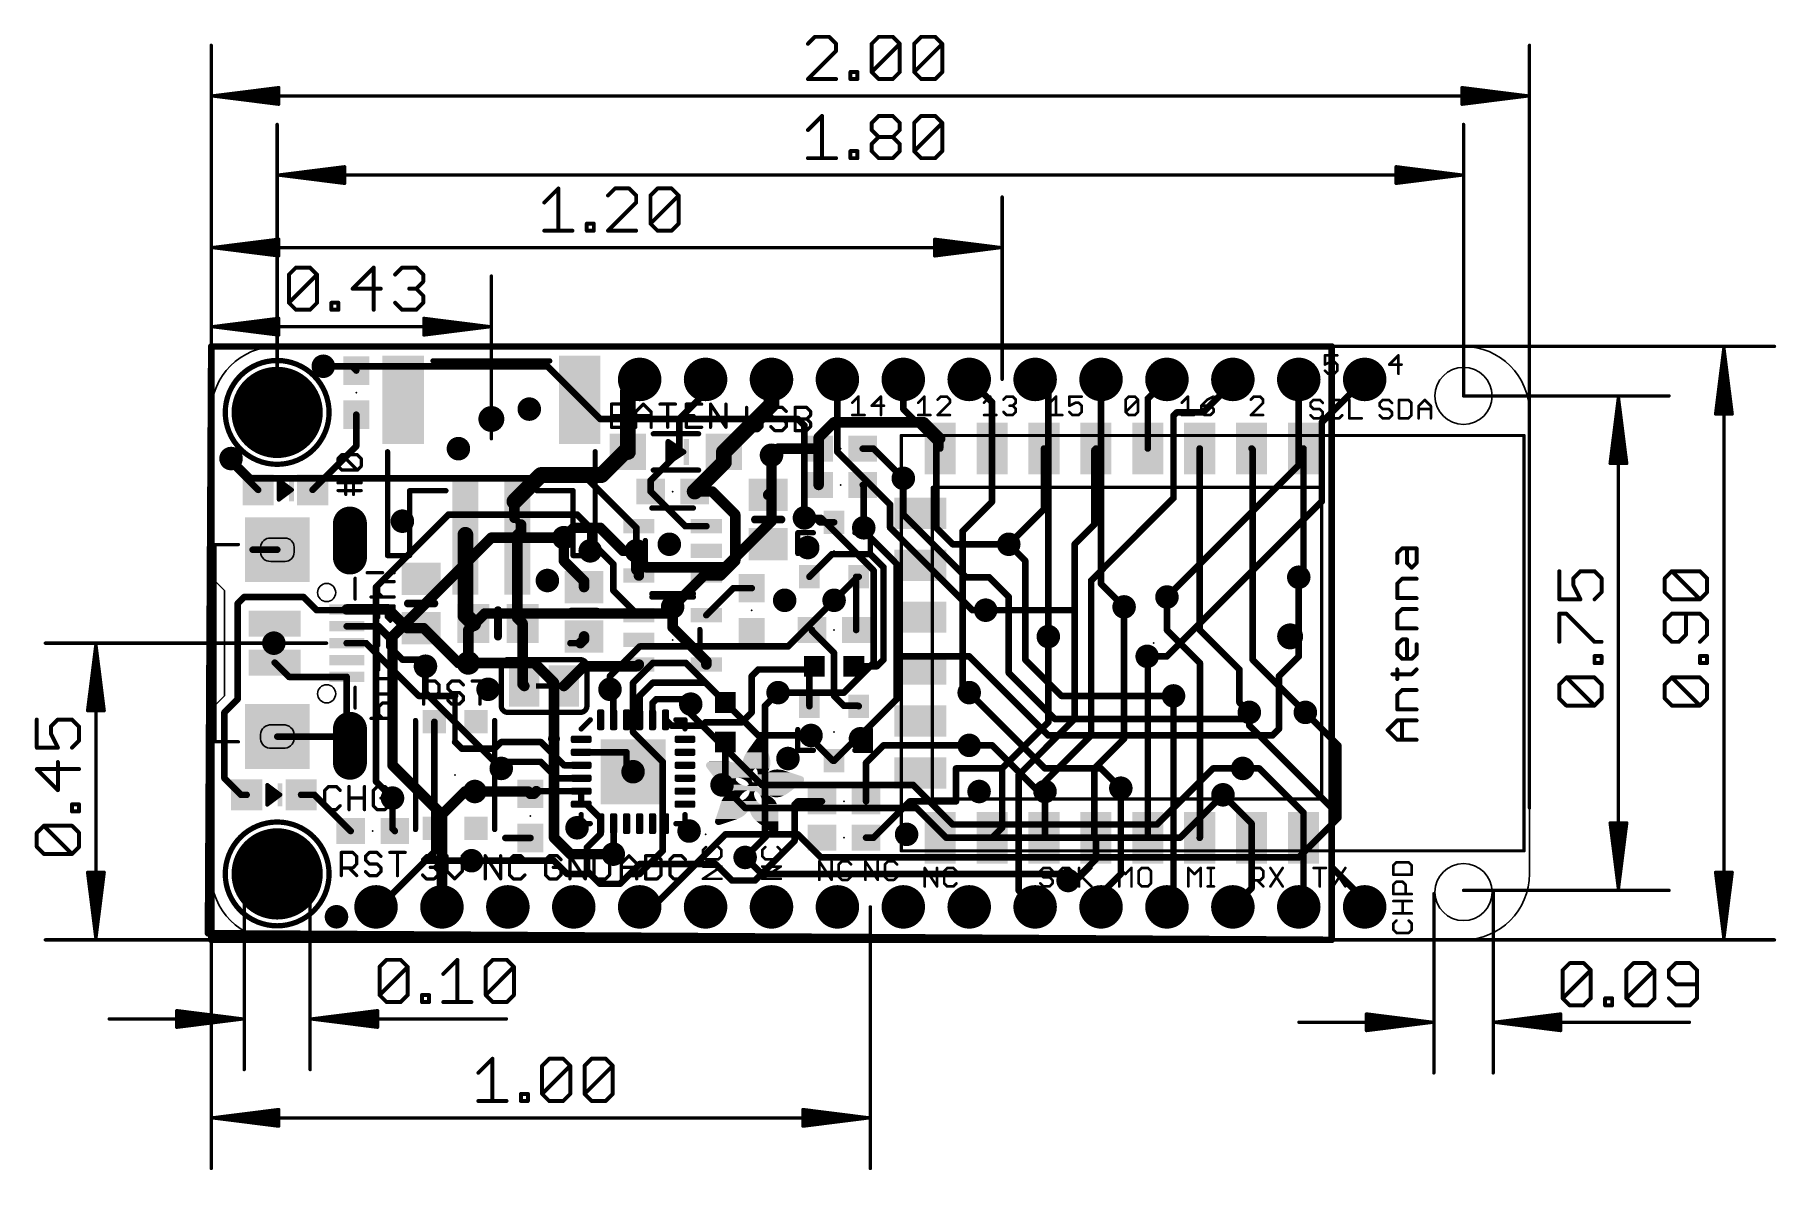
# Model space of a CAD drawing. Extents: x -6.8 to 60.3, y -8.9 to 34.9.
import ezdxf

# ---------------------------------------------------------------- set-up
doc = ezdxf.new("R2010")
doc.units = 0
for name, color, linetype in [('1', 12, 'CONTINUOUS'), ('16', 132, 'CONTINUOUS'), ('17', 110, 'CONTINUOUS'), ('18', 110, 'CONTINUOUS'), ('20', 53, 'CONTINUOUS'), ('21', 40, 'CONTINUOUS'), ('23', 40, 'CONTINUOUS'), ('47', 253, 'CONTINUOUS')]:
    doc.layers.add(name, color=color, linetype=linetype)

# ---------------------------------------------------------------- blocks, each defined once
blk = doc.blocks.new('RECT')
blk.add_solid([(-0.5, -0.5), (0.5, -0.5), (-0.5, 0.5), (0.5, 0.5)])
blk = doc.blocks.new('RECT128000X44800R50')
at = {"const_width": 0.07}
blk.add_lwpolyline([(0.365, -0.07), (0.365, 0.07, 0.4142), (0.33, 0.105), (-0.33, 0.105, 0.4142), (-0.365, 0.07), (-0.365, -0.07, 0.4142), (-0.33, -0.105), (0.33, -0.105, 0.4142)], format="xyb", close=True, dxfattribs=at)
blk.add_solid([(-0.3475, -0.0875), (0.3475, -0.0875), (-0.3475, 0.0875), (0.3475, 0.0875)])
blk = doc.blocks.new('ROUNDP')
at = {"const_width": 0.5}
blk.add_lwpolyline([(0, -0.25, 1), (0, 0.25, 1), (0, -0.25)], format="xyb", dxfattribs=at)
blk = doc.blocks.new('PIE')
at = {"const_width": 0.5}
blk.add_lwpolyline([(0, -0.25, 1), (0, 0.25, 1), (0, -0.25)], format="xyb", dxfattribs=at)
blk = doc.blocks.new('OFFSETP100')
at = {"const_width": 1}
blk.add_lwpolyline([(0, 0), (1, 0)], dxfattribs=at)
at = {"const_width": 0.5}
for points in [[(0, 0.25, 1), (0, -0.25)], [(1, -0.25, 1), (1, 0.25)]]:
    blk.add_lwpolyline(points, format="xyb", dxfattribs=at)
blk = doc.blocks.new('SQUAREP')
blk.add_solid([(-0.5, -0.5), (0.5, -0.5), (-0.5, 0.5), (0.5, 0.5)])
blk = doc.blocks.new('ROUNDV')
at = {"const_width": 0.5}
blk.add_lwpolyline([(0, -0.25, 1), (0, 0.25, 1), (0, -0.25)], format="xyb", dxfattribs=at)

msp = doc.modelspace()

# ---------------------------------------------------------------- linework, layer by layer
at = {"layer": '1'}
for points, const_width in [([(0, 22.86), (0, 0)], 0.254), ([(43.18, 22.86), (0, 22.86)], 0.254), ([(43.18, 0), (43.18, 22.86)], 0.254), ([(5.422, 22.098), (4.318, 22.098)], 0.254), ([(5.588, 21.932), (5.422, 22.098)], 0.254), ([(16.51, 21.59), (16.057, 21.137)], 0.6096), ([(19.05, 21.082), (19.05, 21.59)], 0.254), ([(21.59, 20.629), (21.59, 21.59)], 0.6096), ([(29.21, 21.59), (30.092, 20.708)], 0.254), ([(36.83, 21.59), (36.092, 20.852)], 0.254), ([(38.227, 20.32), (39.37, 21.463)], 0.254), ([(39.37, 21.463), (39.37, 21.59)], 0.254), ([(16.057, 21.137), (16.057, 18.796)], 0.6096), ([(18.034, 20.066), (19.05, 21.082)], 0.254), ([(19.757, 18.796), (21.59, 20.629)], 0.6096), ([(30.092, 20.708), (30.092, 18.93)], 0.254), ([(36.092, 20.852), (36.092, 18.93)], 0.254), ([(5.588, 19.016), (5.588, 20.232)], 0.254), ([(18.034, 18.796), (18.034, 20.066)], 0.254), ([(24.003, 19.939), (23.407, 19.343)], 0.4064), ([(24.003, 19.939), (27.464, 19.939)], 0.4064), ([(27.464, 19.939), (28.092, 19.311)], 0.4064), ([(37.084, 20.193), (37.211, 20.32)], 0.254), ([(37.084, 17.018), (37.084, 20.193)], 0.254), ([(37.211, 20.32), (38.227, 20.32)], 0.254), ([(23.407, 19.343), (23.407, 18.923)], 0.4064), ([(3.9075, 17.3355), (5.588, 19.016)], 0.254), ([(15.041, 17.907), (15.93, 18.796)], 0.6096), ([(15.93, 18.796), (16.057, 18.796)], 0.6096), ([(18.034, 18.796), (16.93, 17.692)], 0.254), ([(19.757, 18.399), (19.757, 18.796)], 0.6096), ([(21.59, 18.669), (21.844, 18.923)], 0.4064), ([(21.59, 17.2695), (21.59, 18.669)], 0.4064), ([(21.844, 18.923), (23.407, 18.923)], 0.4064), ([(23.407, 17.526), (23.407, 18.923)], 0.4064), ([(23.407, 18.923), (23.407, 18.962)], 0.254), ([(25.4, 18.923), (25.107, 18.923)], 0.254), ([(25.527, 18.923), (25.107, 18.923)], 0.254), ([(26.67, 17.78), (25.527, 18.923)], 0.254), ([(28.092, 19.311), (28.092, 18.93)], 0.254), ([(30.092, 18.93), (30.092, 16.884)], 0.254), ([(32.092, 18.93), (32.092, 16.598)], 0.254), ([(34.036, 18.874), (34.092, 18.93)], 0.254), ([(34.036, 16.002), (34.036, 18.874)], 0.254), ([(38.092, 18.93), (38.092, 11.946)], 0.254), ([(40.092, 18.93), (40.132, 18.89)], 0.254), ([(40.132, 18.89), (40.132, 10.795)], 0.254), ([(42.092, 14.152), (42.092, 18.93)], 0.254), ([(0.762, 18.381), (0.762, 18.542)], 0.254), ([(1.8075, 17.3355), (0.762, 18.381)], 0.254), ([(11.684, 16.891), (12.7, 17.907)], 0.6096), ([(12.7, 17.907), (15.041, 17.907)], 0.6096), ([(18.63, 17.272), (19.757, 18.399)], 0.6096), ([(16.93, 17.692), (16.93, 17.272)], 0.254), ([(19.304, 17.272), (18.63, 17.272)], 0.4064), ([(20.193, 16.383), (19.304, 17.272)], 0.4064), ([(21.463, 17.1425), (21.59, 17.2695)], 0.4064), ([(25.107, 17.526), (25.146, 17.487)], 0.254), ([(25.146, 17.487), (25.146, 15.875)], 0.254), ([(11.684, 16.891), (11.684, 16.256)], 0.4064), ([(16.93, 17.272), (18.266, 15.936)], 0.254), ([(30.092, 16.884), (28.956, 15.748)], 0.254), ([(33.909, 13.843), (37.084, 17.018)], 0.254), ([(11.684, 16.256), (11.9385, 16.0015)], 0.254), ([(11.9385, 15.7475), (11.9385, 16.0015)], 0.4064), ([(20.193, 14.605), (20.193, 16.383)], 0.4064), ([(23.282, 16.256), (22.86, 16.256)], 0.254), ([(23.452, 16.086), (23.282, 16.256)], 0.254), ([(24.003, 16.086), (23.452, 16.086)], 0.254), ([(32.092, 16.598), (30.734, 15.24)], 0.254), ([(33.274, 15.24), (34.036, 16.002)], 0.254), ([(9.795, 12.496), (9.795, 15.604)], 0.6096), ([(11.795, 15.604), (11.9385, 15.7475)], 0.4064), ([(11.795, 12.396), (11.795, 15.604)], 0.4064), ([(13.589, 15.494), (13.97, 15.875)], 0.4064), ([(13.589, 14.605), (13.589, 15.494)], 0.4064), ([(13.97, 15.875), (14.986, 15.875)], 0.4064), ([(14.986, 15.875), (15.875, 14.986)], 0.4064), ([(18.266, 15.936), (19.0801, 15.936)], 0.254), ([(28.956, 15.748), (28.956, 9.779)], 0.254), ([(1.595, 15.03), (2.545, 15.03)], 0.254), ([(13.589, 14.605), (14.366, 13.828)], 0.4064), ([(14.986, 14.986), (14.605, 14.986)], 0.254), ([(15.494, 14.478), (14.986, 14.986)], 0.254), ([(15.875, 14.986), (16.383, 14.986)], 0.4064), ([(16.383, 14.2599), (16.383, 14.986)], 0.4064), ([(20.193, 14.605), (19.624, 14.036)], 0.4064), ([(23.053, 13.986), (23.926, 14.859)], 0.254), ([(23.926, 14.859), (25.4, 14.859)], 0.254), ([(25.4, 14.859), (25.908, 14.351)], 0.254), ([(33.274, 12.7), (33.274, 15.24)], 0.254), ([(15.494, 13.462), (15.494, 14.478)], 0.254), ([(16.383, 14.2599), (16.4799, 14.163)], 0.4064), ([(16.4799, 14.163), (16.4799, 14.036)], 0.4064), ([(17.78, 12.827), (18.989, 14.036)], 0.4064), ([(18.989, 14.036), (19.0801, 14.036)], 0.4064), ([(19.624, 14.036), (19.0801, 14.036)], 0.4064), ([(24.908, 13.986), (24.003, 13.081)], 0.254), ([(24.853, 11.938), (24.853, 13.986)], 0.254), ([(24.853, 13.986), (24.953, 13.986)], 0.254), ([(24.953, 13.986), (24.908, 13.986)], 0.254), ([(25.908, 14.351), (25.908, 10.795)], 0.254), ([(41.91, 13.97), (42.092, 14.152)], 0.254), ([(14.366, 13.828), (14.366, 13.59)], 0.4064), ([(15.494, 13.462), (16.449, 12.507)], 0.254), ([(20.1231, 13.55), (19.0801, 12.507)], 0.254), ([(20.828, 13.55), (20.1231, 13.55)], 0.254), ([(33.909, 7.874), (33.909, 13.843)], 0.254), ([(1.016, 12.954), (1.27, 13.208)], 0.254), ([(1.016, 9.271), (1.016, 12.954)], 0.254), ([(1.27, 13.208), (3.556, 13.208)], 0.254), ([(3.556, 13.208), (4.064, 12.7)], 0.254), ([(4.064, 12.7), (5.19, 12.7)], 0.254), ([(5.22, 12.73), (6.828, 12.73)], 0.4064), ([(5.19, 12.7), (5.22, 12.73)], 0.254), ([(6.828, 12.73), (7.549, 12.009)], 0.4064), ([(10.099, 12.192), (9.795, 12.496)], 0.6096), ([(17.78, 12.0341), (17.78, 12.827)], 0.4064), ([(29.845, 12.7), (33.274, 12.7)], 0.254), ([(33.274, 8.509), (33.274, 12.7)], 0.254), ([(35.179, 7.747), (35.179, 12.827)], 0.254), ([(36.83, 13.208), (36.83, 11.938)], 0.254), ([(6.462, 12.08), (5.22, 12.08)], 0.254), ([(6.858, 11.684), (6.462, 12.08)], 0.254), ([(7.549, 12.009), (8.088, 12.009)], 0.4064), ([(8.088, 12.009), (8.184, 12.009)], 0.4064), ([(8.184, 12.009), (9.525, 10.668)], 0.4064), ([(11.795, 12.396), (11.999, 12.192)], 0.4064), ([(11.999, 12.192), (11.999, 9.845)], 0.4064), ([(16.449, 12.507), (16.4799, 12.507)], 0.254), ([(17.78, 12.0341), (19.0801, 10.734)], 0.4064), ([(5.22, 11.43), (5.969, 11.43)], 0.254), ([(5.969, 11.43), (8.001, 9.398)], 0.254), ([(6.858, 11.303), (6.858, 11.684)], 0.254), ([(7.366, 10.795), (6.858, 11.303)], 0.254), ([(13.843, 11.43), (14.224, 11.43)], 0.254), ([(14.366, 11.572), (14.224, 11.43)], 0.4064), ([(14.366, 11.69), (14.366, 11.572)], 0.4064), ([(23.153, 11.938), (23.153, 11.899)], 0.254), ([(23.153, 11.899), (24.003, 11.049)], 0.254), ([(32.258, 8.382), (32.258, 11.684)], 0.254), ([(36.83, 11.938), (38.1, 10.668)], 0.254), ([(38.092, 11.946), (39.624, 10.414)], 0.254), ([(2.995, 10.13), (2.445, 10.68)], 0.254), ([(7.366, 10.795), (8.001, 10.795)], 0.254), ([(8.001, 10.795), (8.255, 10.541)], 0.254), ([(9.525, 10.668), (9.906, 10.668)], 0.4064), ([(13.589, 9.779), (14.351, 10.541)], 0.4064), ([(14.351, 10.541), (16.4139, 10.541)], 0.4064), ([(16.4139, 10.541), (16.4799, 10.607)], 0.4064), ([(19.0801, 10.734), (19.0801, 10.607)], 0.4064), ([(24.003, 11.049), (24.003, 9.398)], 0.254), ([(25.654, 10.541), (25.908, 10.795)], 0.254), ([(36.092, 10.898), (36.068, 10.922)], 0.254), ([(36.092, 10.898), (36.092, 3.93)], 0.254), ([(38.1, 10.668), (38.1, 3.938)], 0.254), ([(40.132, 10.795), (42.164, 8.763)], 0.254), ([(5.22, 10.13), (2.995, 10.13)], 0.254), ([(5.22, 10.13), (5.22, 8.255)], 0.254), ([(20.828, 10.16), (21.082, 10.414)], 0.254), ([(20.828, 8.763), (20.828, 10.16)], 0.254), ([(21.082, 10.414), (23.114, 10.414)], 0.254), ([(23.053, 10.353), (23.114, 10.414)], 0.254), ([(23.053, 9.001), (23.053, 10.353)], 0.254), ([(23.114, 10.414), (23.241, 10.541)], 0.254), ([(24.765, 10.541), (25.654, 10.541)], 0.254), ([(39.624, 10.414), (39.624, 9.144)], 0.254), ([(0.508, 8.763), (1.016, 9.271)], 0.254), ([(8.001, 9.398), (9.398, 9.398)], 0.254), ([(9.398, 9.398), (9.398, 7.62)], 0.2032), ([(11.999, 9.845), (12.065, 9.779)], 0.4064), ([(15.494, 9.525), (15.367, 9.652)], 0.254), ([(15.494, 8.489), (15.494, 9.525)], 0.254), ([(17.018, 9.906), (16.506, 9.394)], 0.254), ([(16.506, 8.477), (16.506, 9.394)], 0.254), ([(17.006, 9.132), (17.145, 9.271)], 0.254), ([(17.018, 9.906), (19.05, 9.906)], 0.254), ([(17.145, 9.271), (18.288, 9.271)], 0.254), ([(18.288, 9.271), (18.4785, 9.0805)], 0.254), ([(19.05, 9.906), (19.812, 9.144)], 0.254), ([(21.336, 9.017), (21.844, 9.525)], 0.254), ([(24.003, 9.398), (24.384, 9.017)], 0.254), ([(28.956, 9.779), (29.21, 9.525)], 0.254), ([(37.084, 1.524), (37.084, 9.398)], 0.254), ([(0.508, 6.223), (0.508, 8.763)], 0.254), ([(17.006, 8.477), (17.006, 9.132)], 0.254), ([(20.447, 8.382), (20.828, 8.763)], 0.254), ([(21.336, 9.017), (21.336, 4.013)], 0.254), ([(24.384, 9.017), (24.937, 9.017)], 0.254), ([(24.937, 9.017), (24.953, 9.001)], 0.254), ([(39.624, 9.144), (40.005, 8.763)], 0.254), ([(40.005, 8.763), (40.005, 8.255)], 0.254), ([(5.045, 7.83), (5.345, 8.13)], 0.254), ([(5.22, 8.255), (5.345, 8.13)], 0.254), ([(8.598, 8.4), (8.598, 4.3)], 0.254), ([(15.506, 8.477), (15.494, 8.489)], 0.254), ([(17.506, 8.477), (17.728, 8.255)], 0.254), ([(17.728, 8.255), (18.923, 8.255)], 0.254), ([(18.923, 8.255), (19.05, 8.382)], 0.254), ([(19.05, 8.382), (20.447, 8.382)], 0.254), ([(30.48, 6.604), (32.258, 8.382)], 0.254), ([(31.115, 6.35), (33.274, 8.509)], 0.254), ([(40.005, 8.255), (43.18, 5.08)], 0.254), ([(2.545, 7.83), (5.045, 7.83)], 0.254), ([(9.398, 7.62), (9.652, 7.366)], 0.254), ([(9.652, 7.366), (10.922, 7.366)], 0.254), ([(10.922, 7.366), (11.176, 7.62)], 0.254), ([(11.176, 7.62), (12.7, 7.62)], 0.254), ([(13.593, 6.727), (12.7, 7.62)], 0.254), ([(19.812, 7.62), (19.812, 6.096)], 0.254), ([(23.114, 7.747), (23.114, 7.874)], 0.254), ([(23.96, 6.901), (23.114, 7.747)], 0.254), ([(24.003, 6.901), (24.849, 7.747)], 0.254), ([(24.849, 7.747), (25.019, 7.747)], 0.254), ([(25.908, 7.493), (25.234, 6.819)], 0.254), ([(29.21, 7.493), (25.908, 7.493)], 0.254), ([(32.131, 6.096), (33.909, 7.874)], 0.254), ([(34.036, 6.604), (35.179, 7.747)], 0.254), ([(11.43, 6.858), (11.176, 6.604)], 0.254), ([(12.7, 6.858), (11.43, 6.858)], 0.254), ([(13.331, 6.227), (12.7, 6.858)], 0.254), ([(14.256, 6.727), (13.593, 6.727)], 0.254), ([(16.002, 7.227), (14.256, 7.227)], 0.254), ([(16.002, 7.227), (16.002, 6.731)], 0.254), ([(16.002, 6.731), (16.256, 6.477)], 0.254), ([(24.003, 6.901), (23.96, 6.901)], 0.254), ([(25.234, 6.819), (25.234, 5.334)], 0.254), ([(30.48, 6.604), (28.702, 6.604)], 0.254), ([(28.702, 6.604), (28.702, 5.334)], 0.254), ([(30.48, 4.318), (30.48, 6.604)], 0.254), ([(34.036, 3.986), (34.036, 6.604)], 0.254), ([(39.751, 6.604), (40.386, 6.604)], 0.254), ([(40.386, 6.604), (42.092, 4.898)], 0.254), ([(1.143, 5.588), (0.508, 6.223)], 0.254), ([(13.331, 6.227), (14.256, 6.227)], 0.254), ([(19.812, 6.096), (19.685, 5.969)], 0.254), ([(31.115, 1.905), (31.115, 6.35)], 0.254), ([(32.131, 5.715), (32.131, 6.096)], 0.254), ([(1.363, 5.588), (1.143, 5.588)], 0.254), ([(3.463, 5.588), (3.976, 5.588)], 0.254), ([(3.976, 5.588), (5.373, 4.191)], 0.254), ([(6.985, 4.279), (6.985, 5.461)], 0.254), ([(12.212, 5.715), (10.16, 5.715)], 0.4064), ([(12.302, 5.625), (12.212, 5.715)], 0.4064), ([(12.429, 5.625), (12.302, 5.625)], 0.4064), ([(12.531, 5.727), (12.429, 5.625)], 0.4064), ([(14.256, 5.727), (12.531, 5.727)], 0.254), ([(14.256, 5.727), (14.256, 5.227)], 0.254), ([(22.479, 5.207), (22.606, 5.334)], 0.254), ([(22.606, 5.334), (23.534, 5.334)], 0.254), ([(26.924, 5.334), (25.527, 3.937)], 0.254), ([(28.702, 5.334), (26.924, 5.334)], 0.254), ([(32.131, 3.969), (32.131, 5.715)], 0.254), ([(35.052, 2.54), (35.052, 5.842)], 0.254), ([(38.989, 5.588), (40.092, 4.485)], 0.254), ([(14.256, 5.227), (14.458, 5.227)], 0.254), ([(14.458, 5.227), (15.006, 4.679)], 0.254), ([(15.006, 4.679), (15.006, 4.477)], 0.254), ([(22.479, 3.81), (22.479, 5.207)], 0.254), ([(42.092, 4.898), (42.092, 3.93)], 0.254), ([(43.18, 5.08), (43.18, 2.794)], 0.254), ([(7.073, 4.191), (6.985, 4.279)], 0.254), ([(8.598, 3.391), (8.598, 4.3)], 0.254), ([(11.335, 3.925), (12.302, 3.925)], 0.254), ([(15.006, 4.084), (14.478, 3.556)], 0.254), ([(15.006, 4.477), (15.006, 4.084)], 0.254), ([(15.506, 4.477), (15.506, 3.29)], 0.254), ([(21.374, 3.975), (20.574, 3.175)], 0.254), ([(21.336, 4.013), (21.374, 3.975)], 0.254), ([(25.527, 3.937), (25.234, 3.937)], 0.254), ([(30.48, 4.318), (30.092, 3.93)], 0.254), ([(32.092, 3.93), (32.131, 3.969)], 0.254), ([(34.036, 3.986), (34.092, 3.93)], 0.254), ([(34.092, 3.104), (34.092, 3.93)], 0.254), ([(38.1, 3.938), (38.092, 3.93)], 0.254), ([(40.092, 4.485), (40.092, 3.93)], 0.254), ([(40.092, 3.93), (40.092, 1.992)], 0.254), ([(42.092, 3.93), (42.092, 1.452)], 0.254), ([(8.255, 3.048), (8.598, 3.391)], 0.254), ([(14.478, 3.556), (14.478, 2.667)], 0.254), ([(15.506, 3.29), (15.494, 3.302)], 0.254), ([(20.955, 2.286), (22.479, 3.81)], 0.254), ([(6.477, 1.27), (8.255, 3.048)], 0.254), ([(10.033, 3.048), (8.255, 3.048)], 0.254), ([(14.478, 2.667), (14.986, 2.159)], 0.254), ([(15.748, 2.159), (16.51, 2.921)], 0.254), ([(16.51, 2.921), (19.431, 2.921)], 0.254), ([(19.431, 2.921), (20.066, 2.286)], 0.254), ([(33.02, 2.032), (34.092, 3.104)], 0.254), ([(43.18, 2.794), (44.45, 1.524)], 0.254), ([(14.986, 2.159), (15.748, 2.159)], 0.254), ([(20.066, 2.286), (20.955, 2.286)], 0.254), ([(31.75, 1.27), (31.115, 1.905)], 0.254), ([(33.02, 2.286), (33.02, 2.032)], 0.254), ([(34.29, 1.778), (35.052, 2.54)], 0.254), ([(40.092, 1.992), (39.37, 1.27)], 0.254), ([(6.35, 1.27), (6.477, 1.27)], 0.254), ([(34.29, 1.27), (34.29, 1.778)], 0.254), ([(36.83, 1.27), (37.084, 1.524)], 0.254), ([(42.092, 1.452), (41.91, 1.27)], 0.254), ([(44.45, 1.524), (44.45, 1.27)], 0.254), ([(0, 0), (43.18, 0)], 0.254)]:
    msp.add_lwpolyline(points, dxfattribs=dict(at, const_width=const_width))
for points, const_width in [([(0.0635, 22.86, 1), (-0.0635, 22.86)], 0.127), ([(0, 22.9235, 1), (0, 22.7965)], 0.127), ([(43.2435, 22.86, 1), (43.1165, 22.86)], 0.127), ([(43.18, 22.7965, 1), (43.18, 22.9235)], 0.127), ([(4.318, 22.1615, 1), (4.318, 22.0345)], 0.127), ([(5.4669, 22.1429, 1), (5.3771, 22.0531)], 0.127), ([(5.422, 22.0345, 1), (5.422, 22.1615)], 0.127), ([(5.5431, 21.8871, 1), (5.6329, 21.9769)], 0.127), ([(16.6178, 21.4822, 1), (16.4022, 21.6978)], 0.3048), ([(19.1135, 21.59, 1), (18.9865, 21.59)], 0.127), ([(21.7424, 21.59, 1), (21.4376, 21.59)], 0.3048), ([(29.2549, 21.6349, 1), (29.1651, 21.5451)], 0.127), ([(36.8749, 21.5451, 1), (36.7851, 21.6349)], 0.127), ([(39.4335, 21.59, 1), (39.3065, 21.59)], 0.127), ([(39.3065, 21.463, 1), (39.4335, 21.463)], 0.127), ([(39.4149, 21.4181, 1), (39.3251, 21.5079)], 0.127), ([(15.9492, 21.2448, 1), (16.1648, 21.0292)], 0.3048), ([(16.2094, 21.137, 1), (15.9046, 21.137)], 0.3048), ([(18.9865, 21.082, 1), (19.1135, 21.082)], 0.127), ([(19.0949, 21.0371, 1), (19.0051, 21.1269)], 0.127), ([(21.6978, 20.5212, 1), (21.4822, 20.7368)], 0.3048), ([(30.1555, 20.708, 1), (30.0285, 20.708)], 0.127), ([(30.0471, 20.6631, 1), (30.1369, 20.7529)], 0.127), ([(36.1555, 20.852, 1), (36.0285, 20.852)], 0.127), ([(36.0471, 20.8969, 1), (36.1369, 20.8071)], 0.127), ([(5.6515, 20.232, 1), (5.5245, 20.232)], 0.127), ([(18.0975, 20.066, 1), (17.9705, 20.066)], 0.127), ([(17.9891, 20.1109, 1), (18.0789, 20.0211)], 0.127), ([(21.4376, 20.629, 1), (21.7424, 20.629)], 0.3048), ([(24.003, 20.0406, 1), (24.003, 19.8374)], 0.2032), ([(24.0748, 19.8672, 1), (23.9312, 20.0108)], 0.2032), ([(27.5358, 20.0108, 1), (27.3922, 19.8672)], 0.2032), ([(27.464, 19.8374, 1), (27.464, 20.0406)], 0.2032), ([(37.1475, 20.193, 1), (37.0205, 20.193)], 0.127), ([(37.0391, 20.2379, 1), (37.1289, 20.1481)], 0.127), ([(37.211, 20.3835, 1), (37.211, 20.2565)], 0.127), ([(37.2559, 20.2751, 1), (37.1661, 20.3649)], 0.127), ([(38.1821, 20.3649, 1), (38.2719, 20.2751)], 0.127), ([(38.227, 20.2565, 1), (38.227, 20.3835)], 0.127), ([(23.5086, 19.343, 1), (23.3054, 19.343)], 0.2032), ([(23.3352, 19.4148, 1), (23.4788, 19.2712)], 0.2032), ([(28.0202, 19.2392, 1), (28.1638, 19.3828)], 0.2032), ([(5.5245, 19.016, 1), (5.6515, 19.016)], 0.127), ([(5.6329, 18.9711, 1), (5.5431, 19.0609)], 0.127), ([(15.93, 18.9484, 1), (15.93, 18.6436)], 0.3048), ([(16.0378, 18.6882, 1), (15.8222, 18.9038)], 0.3048), ([(15.9046, 18.796, 1), (16.2094, 18.796)], 0.3048), ([(16.057, 18.6436, 1), (16.057, 18.9484)], 0.3048), ([(17.9705, 18.796, 1), (18.0975, 18.796)], 0.127), ([(18.0789, 18.7511, 1), (17.9891, 18.8409)], 0.127), ([(19.6492, 18.9038, 1), (19.8648, 18.6882)], 0.3048), ([(19.9094, 18.796, 1), (19.6046, 18.796)], 0.3048), ([(21.6916, 18.669, 1), (21.4884, 18.669)], 0.2032), ([(21.5182, 18.7408, 1), (21.6618, 18.5972)], 0.2032), ([(21.844, 19.0246, 1), (21.844, 18.8214)], 0.2032), ([(21.9158, 18.8512, 1), (21.7722, 18.9948)], 0.2032), ([(23.5086, 18.923, 1), (23.3054, 18.923)], 0.2032), ([(23.3054, 18.923, 1), (23.5086, 18.923)], 0.2032), ([(23.4705, 18.962, 1), (23.3435, 18.962)], 0.127), ([(23.3435, 18.923, 1), (23.4705, 18.923)], 0.127), ([(23.407, 18.8214, 1), (23.407, 19.0246)], 0.2032), ([(25.107, 18.9865, 1), (25.107, 18.8595)], 0.127), ([(25.107, 18.9865, 1), (25.107, 18.8595)], 0.127), ([(25.4, 18.8595, 1), (25.4, 18.9865)], 0.127), ([(25.5719, 18.9679, 1), (25.4821, 18.8781)], 0.127), ([(25.527, 18.8595, 1), (25.527, 18.9865)], 0.127), ([(28.1555, 19.311, 1), (28.0285, 19.311)], 0.127), ([(28.0285, 18.93, 1), (28.1555, 18.93)], 0.127), ([(30.1555, 18.93, 1), (30.0285, 18.93)], 0.127), ([(30.0285, 18.93, 1), (30.1555, 18.93)], 0.127), ([(32.1555, 18.93, 1), (32.0285, 18.93)], 0.127), ([(34.0995, 18.874, 1), (33.9725, 18.874)], 0.127), ([(33.9911, 18.9189, 1), (34.0809, 18.8291)], 0.127), ([(34.1369, 18.8851, 1), (34.0471, 18.9749)], 0.127), ([(36.0285, 18.93, 1), (36.1555, 18.93)], 0.127), ([(38.1555, 18.93, 1), (38.0285, 18.93)], 0.127), ([(40.1369, 18.9749, 1), (40.0471, 18.8851)], 0.127), ([(40.1955, 18.89, 1), (40.0685, 18.89)], 0.127), ([(40.0871, 18.8451, 1), (40.1769, 18.9349)], 0.127), ([(42.1555, 18.93, 1), (42.0285, 18.93)], 0.127), ([(0.8255, 18.542, 1), (0.6985, 18.542)], 0.127), ([(0.8069, 18.4259, 1), (0.7171, 18.3361)], 0.127), ([(0.6985, 18.381, 1), (0.8255, 18.381)], 0.127), ([(12.7, 18.0594, 1), (12.7, 17.7546)], 0.3048), ([(12.8078, 17.7992, 1), (12.5922, 18.0148)], 0.3048), ([(14.9332, 18.0148, 1), (15.1488, 17.7992)], 0.3048), ([(15.041, 17.7546, 1), (15.041, 18.0594)], 0.3048), ([(19.6046, 18.399, 1), (19.9094, 18.399)], 0.3048), ([(19.8648, 18.2912, 1), (19.6492, 18.5068)], 0.3048), ([(16.9935, 17.692, 1), (16.8665, 17.692)], 0.127), ([(16.8851, 17.7369, 1), (16.9749, 17.6471)], 0.127), ([(18.5222, 17.3798, 1), (18.7378, 17.1642)], 0.3048), ([(18.63, 17.3736, 1), (18.63, 17.1704)], 0.2032), ([(19.3758, 17.3438, 1), (19.2322, 17.2002)], 0.2032), ([(19.304, 17.1704, 1), (19.304, 17.3736)], 0.2032), ([(21.6618, 17.1977, 1), (21.5182, 17.3413)], 0.2032), ([(23.3054, 17.526, 1), (23.5086, 17.526)], 0.2032), ([(25.1519, 17.5709, 1), (25.0621, 17.4811)], 0.127), ([(25.2095, 17.487, 1), (25.0825, 17.487)], 0.127), ([(25.1011, 17.4421, 1), (25.1909, 17.5319)], 0.127), ([(26.6251, 17.7351, 1), (26.7149, 17.8249)], 0.127), ([(1.7626, 17.2906, 1), (1.8524, 17.3804)], 0.127), ([(3.8626, 17.3804, 1), (3.9524, 17.2906)], 0.127), ([(11.5762, 16.9988, 1), (11.7918, 16.7832)], 0.3048), ([(11.7856, 16.891, 1), (11.5824, 16.891)], 0.2032), ([(16.9749, 17.3169, 1), (16.8851, 17.2271)], 0.127), ([(16.8665, 17.272, 1), (16.9935, 17.272)], 0.127), ([(21.3912, 17.2143, 1), (21.5348, 17.0707)], 0.2032), ([(21.4884, 17.2695, 1), (21.6916, 17.2695)], 0.2032), ([(30.0285, 16.884, 1), (30.1555, 16.884)], 0.127), ([(30.1369, 16.8391, 1), (30.0471, 16.9289)], 0.127), ([(37.0205, 17.018, 1), (37.1475, 17.018)], 0.127), ([(37.1289, 16.9731, 1), (37.0391, 17.0629)], 0.127), ([(11.5824, 16.256, 1), (11.7856, 16.256)], 0.2032), ([(11.7289, 16.3009, 1), (11.6391, 16.2111)], 0.127), ([(12.0401, 16.0015, 1), (11.8369, 16.0015)], 0.2032), ([(11.8936, 15.9566, 1), (11.9834, 16.0464)], 0.127), ([(20.2946, 16.383, 1), (20.0914, 16.383)], 0.2032), ([(20.1212, 16.3112, 1), (20.2648, 16.4548)], 0.2032), ([(22.86, 16.3195, 1), (22.86, 16.1925)], 0.127), ([(23.3269, 16.3009, 1), (23.2371, 16.2111)], 0.127), ([(23.282, 16.1925, 1), (23.282, 16.3195)], 0.127), ([(23.452, 16.1495, 1), (23.452, 16.0225)], 0.127), ([(23.4071, 16.0411, 1), (23.4969, 16.1309)], 0.127), ([(24.003, 16.0225, 1), (24.003, 16.1495)], 0.127), ([(32.0285, 16.598, 1), (32.1555, 16.598)], 0.127), ([(32.1369, 16.5531, 1), (32.0471, 16.6429)], 0.127), ([(34.0809, 15.9571, 1), (33.9911, 16.0469)], 0.127), ([(9.9474, 15.604, 1), (9.6426, 15.604)], 0.3048), ([(11.8966, 15.604, 1), (11.6934, 15.604)], 0.2032), ([(11.7232, 15.6758, 1), (11.8668, 15.5322)], 0.2032), ([(11.8369, 15.7475, 1), (12.0401, 15.7475)], 0.2032), ([(12.0103, 15.6757, 1), (11.8667, 15.8193)], 0.2032), ([(13.6906, 15.494, 1), (13.4874, 15.494)], 0.2032), ([(13.5172, 15.5658, 1), (13.6608, 15.4222)], 0.2032), ([(13.97, 15.9766, 1), (13.97, 15.7734)], 0.2032), ([(14.0418, 15.8032, 1), (13.8982, 15.9468)], 0.2032), ([(15.0578, 15.9468, 1), (14.9142, 15.8032)], 0.2032), ([(14.986, 15.7734, 1), (14.986, 15.9766)], 0.2032), ([(18.266, 15.9995, 1), (18.266, 15.8725)], 0.127), ([(18.2211, 15.8911, 1), (18.3109, 15.9809)], 0.127), ([(19.0801, 15.8725, 1), (19.0801, 15.9995)], 0.127), ([(25.0825, 15.875, 1), (25.2095, 15.875)], 0.127), ([(29.0195, 15.748, 1), (28.8925, 15.748)], 0.127), ([(28.9111, 15.7929, 1), (29.0009, 15.7031)], 0.127), ([(33.9725, 16.002, 1), (34.0995, 16.002)], 0.127), ([(1.595, 15.0935, 1), (1.595, 14.9665)], 0.127), ([(2.545, 14.9665, 1), (2.545, 15.0935)], 0.127), ([(13.6608, 14.6768, 1), (13.5172, 14.5332)], 0.2032), ([(14.605, 15.0495, 1), (14.605, 14.9225)], 0.127), ([(15.0309, 15.0309, 1), (14.9411, 14.9411)], 0.127), ([(14.986, 14.9225, 1), (14.986, 15.0495)], 0.127), ([(15.875, 15.0876, 1), (15.875, 14.8844)], 0.2032), ([(15.8032, 14.9142, 1), (15.9468, 15.0578)], 0.2032), ([(16.4846, 14.986, 1), (16.2814, 14.986)], 0.2032), ([(16.383, 14.8844, 1), (16.383, 15.0876)], 0.2032), ([(20.2648, 14.5332, 1), (20.1212, 14.6768)], 0.2032), ([(23.926, 14.9225, 1), (23.926, 14.7955)], 0.127), ([(23.9709, 14.8141, 1), (23.8811, 14.9039)], 0.127), ([(25.4449, 14.9039, 1), (25.3551, 14.8141)], 0.127), ([(25.4, 14.7955, 1), (25.4, 14.9225)], 0.127), ([(30.6891, 15.2849, 1), (30.7789, 15.1951)], 0.127), ([(33.3375, 15.24, 1), (33.2105, 15.24)], 0.127), ([(33.2291, 15.2849, 1), (33.3189, 15.1951)], 0.127), ([(13.4874, 14.605, 1), (13.6906, 14.605)], 0.2032), ([(15.5575, 14.478, 1), (15.4305, 14.478)], 0.127), ([(15.4491, 14.4331, 1), (15.5389, 14.5229)], 0.127), ([(16.2814, 14.2599, 1), (16.4846, 14.2599)], 0.2032), ([(16.4548, 14.3317, 1), (16.3112, 14.1881)], 0.2032), ([(16.5815, 14.163, 1), (16.3783, 14.163)], 0.2032), ([(16.3783, 14.036, 1), (16.5815, 14.036)], 0.2032), ([(16.4081, 14.0912, 1), (16.5517, 14.2348)], 0.2032), ([(18.989, 14.1376, 1), (18.989, 13.9344)], 0.2032), ([(19.0608, 13.9642, 1), (18.9172, 14.1078)], 0.2032), ([(19.0801, 14.1376, 1), (19.0801, 13.9344)], 0.2032), ([(19.0801, 13.9344, 1), (19.0801, 14.1376)], 0.2032), ([(19.5522, 14.1078, 1), (19.6958, 13.9642)], 0.2032), ([(19.624, 13.9344, 1), (19.624, 14.1376)], 0.2032), ([(20.0914, 14.605, 1), (20.2946, 14.605)], 0.2032), ([(23.0081, 14.0309, 1), (23.0979, 13.9411)], 0.127), ([(24.9165, 13.986, 1), (24.7895, 13.986)], 0.127), ([(24.853, 14.0495, 1), (24.853, 13.9225)], 0.127), ([(24.908, 14.0495, 1), (24.908, 13.9225)], 0.127), ([(24.9529, 13.9411, 1), (24.8631, 14.0309)], 0.127), ([(24.953, 13.9225, 1), (24.953, 14.0495)], 0.127), ([(24.953, 13.9225, 1), (24.953, 14.0495)], 0.127), ([(25.9715, 14.351, 1), (25.8445, 14.351)], 0.127), ([(25.8631, 14.3061, 1), (25.9529, 14.3959)], 0.127), ([(42.0285, 14.152, 1), (42.1555, 14.152)], 0.127), ([(42.1369, 14.1071, 1), (42.0471, 14.1969)], 0.127), ([(14.4676, 13.828, 1), (14.2644, 13.828)], 0.2032), ([(14.2644, 13.59, 1), (14.4676, 13.59)], 0.2032), ([(14.2942, 13.7562, 1), (14.4378, 13.8998)], 0.2032), ([(15.5389, 13.5069, 1), (15.4491, 13.4171)], 0.127), ([(15.4305, 13.462, 1), (15.5575, 13.462)], 0.127), ([(20.1231, 13.6135, 1), (20.1231, 13.4865)], 0.127), ([(20.168, 13.5051, 1), (20.0782, 13.5949)], 0.127), ([(20.828, 13.4865, 1), (20.828, 13.6135)], 0.127), ([(33.9725, 13.843, 1), (33.8455, 13.843)], 0.127), ([(33.8641, 13.8879, 1), (33.9539, 13.7981)], 0.127), ([(41.8651, 14.0149, 1), (41.9549, 13.9251)], 0.127), ([(1.0795, 12.954, 1), (0.9525, 12.954)], 0.127), ([(0.9711, 12.9989, 1), (1.0609, 12.9091)], 0.127), ([(1.27, 13.2715, 1), (1.27, 13.1445)], 0.127), ([(1.3149, 13.1631, 1), (1.2251, 13.2529)], 0.127), ([(3.6009, 13.2529, 1), (3.5111, 13.1631)], 0.127), ([(3.556, 13.1445, 1), (3.556, 13.2715)], 0.127), ([(4.064, 12.7635, 1), (4.064, 12.6365)], 0.127), ([(4.0191, 12.6551, 1), (4.1089, 12.7449)], 0.127), ([(5.22, 12.8316, 1), (5.22, 12.6284)], 0.2032), ([(5.1451, 12.7449, 1), (5.2349, 12.6551)], 0.127), ([(5.2649, 12.6851, 1), (5.1751, 12.7749)], 0.127), ([(5.19, 12.6365, 1), (5.19, 12.7635)], 0.127), ([(6.8998, 12.8018, 1), (6.7562, 12.6582)], 0.2032), ([(6.828, 12.6284, 1), (6.828, 12.8316)], 0.2032), ([(9.9028, 12.6038, 1), (9.6872, 12.3882)], 0.3048), ([(17.8816, 12.827, 1), (17.6784, 12.827)], 0.2032), ([(17.7082, 12.8988, 1), (17.8518, 12.7552)], 0.2032), ([(23.9581, 13.1259, 1), (24.0479, 13.0361)], 0.127), ([(29.845, 12.7635, 1), (29.845, 12.6365)], 0.127), ([(33.3375, 12.7, 1), (33.2105, 12.7)], 0.127), ([(33.2105, 12.7, 1), (33.3375, 12.7)], 0.127), ([(33.274, 12.6365, 1), (33.274, 12.7635)], 0.127), ([(35.2425, 12.827, 1), (35.1155, 12.827)], 0.127), ([(36.8935, 13.208, 1), (36.7665, 13.208)], 0.127), ([(5.22, 12.1435, 1), (5.22, 12.0165)], 0.127), ([(6.5069, 12.1249, 1), (6.4171, 12.0351)], 0.127), ([(6.462, 12.0165, 1), (6.462, 12.1435)], 0.127), ([(7.549, 12.1106, 1), (7.549, 11.9074)], 0.2032), ([(7.4772, 11.9372, 1), (7.6208, 12.0808)], 0.2032), ([(8.088, 12.1106, 1), (8.088, 11.9074)], 0.2032), ([(8.2558, 12.0808, 1), (8.1122, 11.9372)], 0.2032), ([(8.088, 11.9074, 1), (8.088, 12.1106)], 0.2032), ([(8.184, 11.9074, 1), (8.184, 12.1106)], 0.2032), ([(9.6426, 12.496, 1), (9.9474, 12.496)], 0.3048), ([(9.9912, 12.0842, 1), (10.2068, 12.2998)], 0.3048), ([(11.6934, 12.396, 1), (11.8966, 12.396)], 0.2032), ([(11.8668, 12.4678, 1), (11.7232, 12.3242)], 0.2032), ([(12.1006, 12.192, 1), (11.8974, 12.192)], 0.2032), ([(11.9272, 12.1202, 1), (12.0708, 12.2638)], 0.2032), ([(16.449, 12.5705, 1), (16.449, 12.4435)], 0.127), ([(16.4041, 12.4621, 1), (16.4939, 12.5519)], 0.127), ([(16.4799, 12.4435, 1), (16.4799, 12.5705)], 0.127), ([(17.6784, 12.0341, 1), (17.8816, 12.0341)], 0.2032), ([(17.8518, 12.1059, 1), (17.7082, 11.9623)], 0.2032), ([(19.0352, 12.5519, 1), (19.125, 12.4621)], 0.127), ([(5.22, 11.4935, 1), (5.22, 11.3665)], 0.127), ([(6.0139, 11.4749, 1), (5.9241, 11.3851)], 0.127), ([(5.969, 11.3665, 1), (5.969, 11.4935)], 0.127), ([(6.9215, 11.684, 1), (6.7945, 11.684)], 0.127), ([(6.9029, 11.3479, 1), (6.8131, 11.2581)], 0.127), ([(6.8131, 11.6391, 1), (6.9029, 11.7289)], 0.127), ([(13.843, 11.4935, 1), (13.843, 11.3665)], 0.127), ([(14.1522, 11.5018, 1), (14.2958, 11.3582)], 0.2032), ([(14.224, 11.3665, 1), (14.224, 11.4935)], 0.127), ([(14.4676, 11.69, 1), (14.2644, 11.69)], 0.2032), ([(14.2644, 11.572, 1), (14.4676, 11.572)], 0.2032), ([(14.4378, 11.5002, 1), (14.2942, 11.6438)], 0.2032), ([(23.2165, 11.938, 1), (23.0895, 11.938)], 0.127), ([(23.1979, 11.9439, 1), (23.1081, 11.8541)], 0.127), ([(23.0895, 11.899, 1), (23.2165, 11.899)], 0.127), ([(24.7895, 11.938, 1), (24.9165, 11.938)], 0.127), ([(32.3215, 11.684, 1), (32.1945, 11.684)], 0.127), ([(36.8749, 11.9829, 1), (36.7851, 11.8931)], 0.127), ([(36.7665, 11.938, 1), (36.8935, 11.938)], 0.127), ([(38.1369, 11.9909, 1), (38.0471, 11.9011)], 0.127), ([(38.0285, 11.946, 1), (38.1555, 11.946)], 0.127), ([(2.4899, 10.7249, 1), (2.4001, 10.6351)], 0.127), ([(6.7945, 11.303, 1), (6.9215, 11.303)], 0.127), ([(7.366, 10.8585, 1), (7.366, 10.7315)], 0.127), ([(7.3211, 10.7501, 1), (7.4109, 10.8399)], 0.127), ([(8.0459, 10.8399, 1), (7.9561, 10.7501)], 0.127), ([(8.001, 10.7315, 1), (8.001, 10.8585)], 0.127), ([(9.525, 10.7696, 1), (9.525, 10.5664)], 0.2032), ([(9.4532, 10.5962, 1), (9.5968, 10.7398)], 0.2032), ([(9.906, 10.5664, 1), (9.906, 10.7696)], 0.2032), ([(14.351, 10.6426, 1), (14.351, 10.4394)], 0.2032), ([(14.4228, 10.4692, 1), (14.2792, 10.6128)], 0.2032), ([(16.5517, 10.5352, 1), (16.4081, 10.6788)], 0.2032), ([(16.4139, 10.4394, 1), (16.4139, 10.6426)], 0.2032), ([(19.1817, 10.734, 1), (18.9785, 10.734)], 0.2032), ([(19.0083, 10.6622, 1), (19.1519, 10.8058)], 0.2032), ([(24.0665, 11.049, 1), (23.9395, 11.049)], 0.127), ([(23.9581, 11.0041, 1), (24.0479, 11.0939)], 0.127), ([(25.8445, 10.795, 1), (25.9715, 10.795)], 0.127), ([(25.9529, 10.7501, 1), (25.8631, 10.8399)], 0.127), ([(36.1129, 10.9669, 1), (36.0231, 10.8771)], 0.127), ([(36.1555, 10.898, 1), (36.0285, 10.898)], 0.127), ([(36.0471, 10.8531, 1), (36.1369, 10.9429)], 0.127), ([(38.1635, 10.668, 1), (38.0365, 10.668)], 0.127), ([(38.0551, 10.6231, 1), (38.1449, 10.7129)], 0.127), ([(40.1769, 10.8399, 1), (40.0871, 10.7501)], 0.127), ([(40.0685, 10.795, 1), (40.1955, 10.795)], 0.127), ([(2.995, 10.1935, 1), (2.995, 10.0665)], 0.127), ([(2.9501, 10.0851, 1), (3.0399, 10.1749)], 0.127), ([(5.2835, 10.13, 1), (5.1565, 10.13)], 0.127), ([(5.22, 10.0665, 1), (5.22, 10.1935)], 0.127), ([(8.2101, 10.4961, 1), (8.2999, 10.5859)], 0.127), ([(16.3421, 10.6128, 1), (16.4857, 10.4692)], 0.2032), ([(18.9785, 10.607, 1), (19.1817, 10.607)], 0.2032), ([(20.8915, 10.16, 1), (20.7645, 10.16)], 0.127), ([(20.7831, 10.2049, 1), (20.8729, 10.1151)], 0.127), ([(21.082, 10.4775, 1), (21.082, 10.3505)], 0.127), ([(21.1269, 10.3691, 1), (21.0371, 10.4589)], 0.127), ([(23.1165, 10.353, 1), (22.9895, 10.353)], 0.127), ([(23.0081, 10.3979, 1), (23.0979, 10.3081)], 0.127), ([(23.0691, 10.4589, 1), (23.1589, 10.3691)], 0.127), ([(23.1589, 10.3691, 1), (23.0691, 10.4589)], 0.127), ([(23.114, 10.3505, 1), (23.114, 10.4775)], 0.127), ([(23.2859, 10.4961, 1), (23.1961, 10.5859)], 0.127), ([(24.765, 10.6045, 1), (24.765, 10.4775)], 0.127), ([(25.6091, 10.5859, 1), (25.6989, 10.4961)], 0.127), ([(25.654, 10.4775, 1), (25.654, 10.6045)], 0.127), ([(39.6875, 10.414, 1), (39.5605, 10.414)], 0.127), ([(39.5791, 10.3691, 1), (39.6689, 10.4589)], 0.127), ([(1.0609, 9.2261, 1), (0.9711, 9.3159)], 0.127), ([(8.001, 9.4615, 1), (8.001, 9.3345)], 0.127), ([(7.9561, 9.3531, 1), (8.0459, 9.4429)], 0.127), ([(9.4488, 9.398, 1), (9.3472, 9.398)], 0.1016), ([(9.398, 9.3345, 1), (9.398, 9.4615)], 0.127), ([(11.8974, 9.845, 1), (12.1006, 9.845)], 0.2032), ([(12.0708, 9.9168, 1), (11.9272, 9.7732)], 0.2032), ([(11.9932, 9.7072, 1), (12.1368, 9.8508)], 0.2032), ([(13.5172, 9.8508, 1), (13.6608, 9.7072)], 0.2032), ([(15.4119, 9.6969, 1), (15.3221, 9.6071)], 0.127), ([(15.5575, 9.525, 1), (15.4305, 9.525)], 0.127), ([(15.4491, 9.4801, 1), (15.5389, 9.5699)], 0.127), ([(16.5695, 9.394, 1), (16.4425, 9.394)], 0.127), ([(16.4611, 9.4389, 1), (16.5509, 9.3491)], 0.127), ([(17.018, 9.9695, 1), (17.018, 9.8425)], 0.127), ([(17.0629, 9.8611, 1), (16.9731, 9.9509)], 0.127), ([(17.145, 9.3345, 1), (17.145, 9.2075)], 0.127), ([(17.1899, 9.2261, 1), (17.1001, 9.3159)], 0.127), ([(18.3329, 9.3159, 1), (18.2431, 9.2261)], 0.127), ([(18.288, 9.2075, 1), (18.288, 9.3345)], 0.127), ([(19.0949, 9.9509, 1), (19.0051, 9.8611)], 0.127), ([(19.05, 9.8425, 1), (19.05, 9.9695)], 0.127), ([(21.8889, 9.4801, 1), (21.7991, 9.5699)], 0.127), ([(24.0479, 9.4429, 1), (23.9581, 9.3531)], 0.127), ([(23.9395, 9.398, 1), (24.0665, 9.398)], 0.127), ([(29.0009, 9.8239, 1), (28.9111, 9.7341)], 0.127), ([(28.8925, 9.779, 1), (29.0195, 9.779)], 0.127), ([(29.1651, 9.4801, 1), (29.2549, 9.5699)], 0.127), ([(37.1475, 9.398, 1), (37.0205, 9.398)], 0.127), ([(0.5715, 8.763, 1), (0.4445, 8.763)], 0.127), ([(0.4631, 8.8079, 1), (0.5529, 8.7181)], 0.127), ([(0.9525, 9.271, 1), (1.0795, 9.271)], 0.127), ([(17.0695, 9.132, 1), (16.9425, 9.132)], 0.127), ([(16.9611, 9.1769, 1), (17.0509, 9.0871)], 0.127), ([(18.4336, 9.0356, 1), (18.5234, 9.1254)], 0.127), ([(19.7671, 9.0991, 1), (19.8569, 9.1889)], 0.127), ([(20.7645, 8.763, 1), (20.8915, 8.763)], 0.127), ([(20.8729, 8.7181, 1), (20.7831, 8.8079)], 0.127), ([(21.3995, 9.017, 1), (21.2725, 9.017)], 0.127), ([(21.2911, 9.0619, 1), (21.3809, 8.9721)], 0.127), ([(22.9895, 9.001, 1), (23.1165, 9.001)], 0.127), ([(24.384, 9.0805, 1), (24.384, 8.9535)], 0.127), ([(24.3391, 8.9721, 1), (24.4289, 9.0619)], 0.127), ([(24.9819, 9.0619, 1), (24.8921, 8.9721)], 0.127), ([(24.9081, 8.9561, 1), (24.9979, 9.0459)], 0.127), ([(24.937, 8.9535, 1), (24.937, 9.0805)], 0.127), ([(39.6689, 9.1889, 1), (39.5791, 9.0991)], 0.127), ([(39.5605, 9.144, 1), (39.6875, 9.144)], 0.127), ([(40.0685, 8.763, 1), (39.9415, 8.763)], 0.127), ([(39.9601, 8.7181, 1), (40.0499, 8.8079)], 0.127), ([(42.1191, 8.7181, 1), (42.2089, 8.8079)], 0.127), ([(5.2649, 8.2999, 1), (5.1751, 8.2101)], 0.127), ([(5.1565, 8.255, 1), (5.2835, 8.255)], 0.127), ([(5.3899, 8.0851, 1), (5.3001, 8.1749)], 0.127), ([(5.3001, 8.0851, 1), (5.3899, 8.1749)], 0.127), ([(8.6615, 8.4, 1), (8.5345, 8.4)], 0.127), ([(15.5389, 8.5339, 1), (15.4491, 8.4441)], 0.127), ([(15.4305, 8.489, 1), (15.5575, 8.489)], 0.127), ([(15.4611, 8.4321, 1), (15.5509, 8.5219)], 0.127), ([(16.4425, 8.477, 1), (16.5695, 8.477)], 0.127), ([(16.9425, 8.477, 1), (17.0695, 8.477)], 0.127), ([(17.5509, 8.5219, 1), (17.4611, 8.4321)], 0.127), ([(17.728, 8.3185, 1), (17.728, 8.1915)], 0.127), ([(17.6831, 8.2101, 1), (17.7729, 8.2999)], 0.127), ([(18.8781, 8.2999, 1), (18.9679, 8.2101)], 0.127), ([(18.923, 8.1915, 1), (18.923, 8.3185)], 0.127), ([(19.05, 8.4455, 1), (19.05, 8.3185)], 0.127), ([(19.0949, 8.3371, 1), (19.0051, 8.4269)], 0.127), ([(20.4021, 8.4269, 1), (20.4919, 8.3371)], 0.127), ([(20.447, 8.3185, 1), (20.447, 8.4455)], 0.127), ([(32.1945, 8.382, 1), (32.3215, 8.382)], 0.127), ([(32.3029, 8.3371, 1), (32.2131, 8.4269)], 0.127), ([(33.2105, 8.509, 1), (33.3375, 8.509)], 0.127), ([(33.3189, 8.4641, 1), (33.2291, 8.5539)], 0.127), ([(40.0499, 8.2999, 1), (39.9601, 8.2101)], 0.127), ([(39.9415, 8.255, 1), (40.0685, 8.255)], 0.127), ([(2.545, 7.8935, 1), (2.545, 7.7665)], 0.127), ([(5.0001, 7.8749, 1), (5.0899, 7.7851)], 0.127), ([(5.045, 7.7665, 1), (5.045, 7.8935)], 0.127), ([(9.4429, 7.6649, 1), (9.3531, 7.5751)], 0.127), ([(9.3472, 7.62, 1), (9.4488, 7.62)], 0.1016), ([(9.652, 7.4295, 1), (9.652, 7.3025)], 0.127), ([(9.6071, 7.3211, 1), (9.6969, 7.4109)], 0.127), ([(10.8771, 7.4109, 1), (10.9669, 7.3211)], 0.127), ([(10.922, 7.3025, 1), (10.922, 7.4295)], 0.127), ([(11.176, 7.6835, 1), (11.176, 7.5565)], 0.127), ([(11.2209, 7.5751, 1), (11.1311, 7.6649)], 0.127), ([(12.7449, 7.6649, 1), (12.6551, 7.5751)], 0.127), ([(12.7, 7.5565, 1), (12.7, 7.6835)], 0.127), ([(19.8755, 7.62, 1), (19.7485, 7.62)], 0.127), ([(23.1775, 7.874, 1), (23.0505, 7.874)], 0.127), ([(23.1589, 7.7919, 1), (23.0691, 7.7021)], 0.127), ([(23.0505, 7.747, 1), (23.1775, 7.747)], 0.127), ([(24.849, 7.8105, 1), (24.849, 7.6835)], 0.127), ([(24.8939, 7.7021, 1), (24.8041, 7.7919)], 0.127), ([(25.019, 7.6835, 1), (25.019, 7.8105)], 0.127), ([(25.908, 7.5565, 1), (25.908, 7.4295)], 0.127), ([(25.9529, 7.4481, 1), (25.8631, 7.5379)], 0.127), ([(29.21, 7.4295, 1), (29.21, 7.5565)], 0.127), ([(33.8455, 7.874, 1), (33.9725, 7.874)], 0.127), ([(33.9539, 7.8291, 1), (33.8641, 7.9189)], 0.127), ([(35.1155, 7.747, 1), (35.2425, 7.747)], 0.127), ([(35.2239, 7.7021, 1), (35.1341, 7.7919)], 0.127), ([(11.1311, 6.6489, 1), (11.2209, 6.5591)], 0.127), ([(11.43, 6.9215, 1), (11.43, 6.7945)], 0.127), ([(11.4749, 6.8131, 1), (11.3851, 6.9029)], 0.127), ([(12.7449, 6.9029, 1), (12.6551, 6.8131)], 0.127), ([(12.7, 6.7945, 1), (12.7, 6.9215)], 0.127), ([(13.593, 6.7905, 1), (13.593, 6.6635)], 0.127), ([(13.5481, 6.6821, 1), (13.6379, 6.7719)], 0.127), ([(14.256, 7.2905, 1), (14.256, 7.1635)], 0.127), ([(14.256, 6.6635, 1), (14.256, 6.7905)], 0.127), ([(16.0655, 7.227, 1), (15.9385, 7.227)], 0.127), ([(16.0469, 6.7759, 1), (15.9571, 6.6861)], 0.127), ([(15.9385, 6.731, 1), (16.0655, 6.731)], 0.127), ([(16.002, 7.1635, 1), (16.002, 7.2905)], 0.127), ([(23.96, 6.9645, 1), (23.96, 6.8375)], 0.127), ([(23.9151, 6.8561, 1), (24.0049, 6.9459)], 0.127), ([(23.9581, 6.9459, 1), (24.0479, 6.8561)], 0.127), ([(24.003, 6.8375, 1), (24.003, 6.9645)], 0.127), ([(25.2975, 6.819, 1), (25.1705, 6.819)], 0.127), ([(25.1891, 6.8639, 1), (25.2789, 6.7741)], 0.127), ([(28.702, 6.6675, 1), (28.702, 6.5405)], 0.127), ([(28.7655, 6.604, 1), (28.6385, 6.604)], 0.127), ([(30.5435, 6.604, 1), (30.4165, 6.604)], 0.127), ([(30.4351, 6.6489, 1), (30.5249, 6.5591)], 0.127), ([(30.48, 6.5405, 1), (30.48, 6.6675)], 0.127), ([(34.0995, 6.604, 1), (33.9725, 6.604)], 0.127), ([(33.9911, 6.6489, 1), (34.0809, 6.5591)], 0.127), ([(39.751, 6.6675, 1), (39.751, 6.5405)], 0.127), ([(40.4309, 6.6489, 1), (40.3411, 6.5591)], 0.127), ([(40.386, 6.5405, 1), (40.386, 6.6675)], 0.127), ([(0.5529, 6.2679, 1), (0.4631, 6.1781)], 0.127), ([(0.4445, 6.223, 1), (0.5715, 6.223)], 0.127), ([(13.331, 6.2905, 1), (13.331, 6.1635)], 0.127), ([(13.2861, 6.1821, 1), (13.3759, 6.2719)], 0.127), ([(14.256, 6.1635, 1), (14.256, 6.2905)], 0.127), ([(16.2111, 6.4321, 1), (16.3009, 6.5219)], 0.127), ([(19.6401, 6.0139, 1), (19.7299, 5.9241)], 0.127), ([(19.7485, 6.096, 1), (19.8755, 6.096)], 0.127), ([(19.8569, 6.0511, 1), (19.7671, 6.1409)], 0.127), ([(31.1785, 6.35, 1), (31.0515, 6.35)], 0.127), ([(31.0701, 6.3949, 1), (31.1599, 6.3051)], 0.127), ([(32.1945, 6.096, 1), (32.0675, 6.096)], 0.127), ([(32.0861, 6.1409, 1), (32.1759, 6.0511)], 0.127), ([(1.143, 5.6515, 1), (1.143, 5.5245)], 0.127), ([(1.0981, 5.5431, 1), (1.1879, 5.6329)], 0.127), ([(1.363, 5.5245, 1), (1.363, 5.6515)], 0.127), ([(3.463, 5.6515, 1), (3.463, 5.5245)], 0.127), ([(4.0209, 5.6329, 1), (3.9311, 5.5431)], 0.127), ([(3.976, 5.5245, 1), (3.976, 5.6515)], 0.127), ([(7.0485, 5.461, 1), (6.9215, 5.461)], 0.127), ([(10.16, 5.8166, 1), (10.16, 5.6134)], 0.2032), ([(12.2838, 5.7868, 1), (12.1402, 5.6432)], 0.2032), ([(12.302, 5.7266, 1), (12.302, 5.5234)], 0.2032), ([(12.212, 5.6134, 1), (12.212, 5.8166)], 0.2032), ([(12.2302, 5.5532, 1), (12.3738, 5.6968)], 0.2032), ([(12.3572, 5.6968, 1), (12.5008, 5.5532)], 0.2032), ([(12.429, 5.5234, 1), (12.429, 5.7266)], 0.2032), ([(12.6028, 5.6552, 1), (12.4592, 5.7988)], 0.2032), ([(12.531, 5.7905, 1), (12.531, 5.6635)], 0.127), ([(14.3195, 5.727, 1), (14.1925, 5.727)], 0.127), ([(14.256, 5.6635, 1), (14.256, 5.7905)], 0.127), ([(22.606, 5.3975, 1), (22.606, 5.2705)], 0.127), ([(22.6509, 5.2891, 1), (22.5611, 5.3789)], 0.127), ([(23.534, 5.2705, 1), (23.534, 5.3975)], 0.127), ([(25.1705, 5.334, 1), (25.2975, 5.334)], 0.127), ([(26.924, 5.3975, 1), (26.924, 5.2705)], 0.127), ([(26.9689, 5.2891, 1), (26.8791, 5.3789)], 0.127), ([(28.6385, 5.334, 1), (28.7655, 5.334)], 0.127), ([(28.702, 5.2705, 1), (28.702, 5.3975)], 0.127), ([(32.1945, 5.715, 1), (32.0675, 5.715)], 0.127), ([(32.0675, 5.715, 1), (32.1945, 5.715)], 0.127), ([(35.1155, 5.842, 1), (34.9885, 5.842)], 0.127), ([(39.0339, 5.6329, 1), (38.9441, 5.5431)], 0.127), ([(14.256, 5.2905, 1), (14.256, 5.1635)], 0.127), ([(14.1925, 5.227, 1), (14.3195, 5.227)], 0.127), ([(14.5029, 5.2719, 1), (14.4131, 5.1821)], 0.127), ([(14.458, 5.1635, 1), (14.458, 5.2905)], 0.127), ([(15.0695, 4.679, 1), (14.9425, 4.679)], 0.127), ([(14.9611, 4.6341, 1), (15.0509, 4.7239)], 0.127), ([(22.5425, 5.207, 1), (22.4155, 5.207)], 0.127), ([(22.4341, 5.2519, 1), (22.5239, 5.1621)], 0.127), ([(42.1555, 4.898, 1), (42.0285, 4.898)], 0.127), ([(42.0471, 4.8531, 1), (42.1369, 4.9429)], 0.127), ([(43.2435, 5.08, 1), (43.1165, 5.08)], 0.127), ([(43.1351, 5.0351, 1), (43.2249, 5.1249)], 0.127), ([(5.3281, 4.1461, 1), (5.4179, 4.2359)], 0.127), ([(7.0299, 4.3239, 1), (6.9401, 4.2341)], 0.127), ([(6.9215, 4.279, 1), (7.0485, 4.279)], 0.127), ([(7.0281, 4.1461, 1), (7.1179, 4.2359)], 0.127), ([(8.6615, 4.3, 1), (8.5345, 4.3)], 0.127), ([(8.5345, 4.3, 1), (8.6615, 4.3)], 0.127), ([(11.335, 3.9885, 1), (11.335, 3.8615)], 0.127), ([(12.302, 3.8615, 1), (12.302, 3.9885)], 0.127), ([(15.0695, 4.477, 1), (14.9425, 4.477)], 0.127), ([(14.9425, 4.477, 1), (15.0695, 4.477)], 0.127), ([(14.9425, 4.084, 1), (15.0695, 4.084)], 0.127), ([(15.0509, 4.0391, 1), (14.9611, 4.1289)], 0.127), ([(15.5695, 4.477, 1), (15.4425, 4.477)], 0.127), ([(21.3809, 4.0579, 1), (21.2911, 3.9681)], 0.127), ([(21.2725, 4.013, 1), (21.3995, 4.013)], 0.127), ([(21.4189, 3.9301, 1), (21.3291, 4.0199)], 0.127), ([(21.3291, 3.9301, 1), (21.4189, 4.0199)], 0.127), ([(25.234, 4.0005, 1), (25.234, 3.8735)], 0.127), ([(25.4821, 3.9819, 1), (25.5719, 3.8921)], 0.127), ([(25.527, 3.8735, 1), (25.527, 4.0005)], 0.127), ([(30.0471, 3.9749, 1), (30.1369, 3.8851)], 0.127), ([(30.4165, 4.318, 1), (30.5435, 4.318)], 0.127), ([(30.5249, 4.2731, 1), (30.4351, 4.3629)], 0.127), ([(32.0471, 3.9749, 1), (32.1369, 3.8851)], 0.127), ([(32.0675, 3.969, 1), (32.1945, 3.969)], 0.127), ([(32.1759, 3.9241, 1), (32.0861, 4.0139)], 0.127), ([(34.0809, 4.0309, 1), (33.9911, 3.9411)], 0.127), ([(33.9725, 3.986, 1), (34.0995, 3.986)], 0.127), ([(34.1555, 3.93, 1), (34.0285, 3.93)], 0.127), ([(34.0471, 3.8851, 1), (34.1369, 3.9749)], 0.127), ([(38.0471, 3.9749, 1), (38.1369, 3.8851)], 0.127), ([(38.1449, 3.8931, 1), (38.0551, 3.9829)], 0.127), ([(40.1555, 4.485, 1), (40.0285, 4.485)], 0.127), ([(40.1555, 3.93, 1), (40.0285, 3.93)], 0.127), ([(40.0471, 4.4401, 1), (40.1369, 4.5299)], 0.127), ([(42.1555, 3.93, 1), (42.0285, 3.93)], 0.127), ([(8.5345, 3.391, 1), (8.6615, 3.391)], 0.127), ([(8.6429, 3.3461, 1), (8.5531, 3.4359)], 0.127), ([(14.5415, 3.556, 1), (14.4145, 3.556)], 0.127), ([(14.4331, 3.6009, 1), (14.5229, 3.5111)], 0.127), ([(15.5389, 3.3469, 1), (15.4491, 3.2571)], 0.127), ([(15.4611, 3.2451, 1), (15.5509, 3.3349)], 0.127), ([(22.4155, 3.81, 1), (22.5425, 3.81)], 0.127), ([(22.5239, 3.7651, 1), (22.4341, 3.8549)], 0.127), ([(36.0285, 3.93, 1), (36.1555, 3.93)], 0.127), ([(38.0365, 3.938, 1), (38.1635, 3.938)], 0.127), ([(40.0285, 3.93, 1), (40.1555, 3.93)], 0.127), ([(42.0285, 3.93, 1), (42.1555, 3.93)], 0.127), ([(8.255, 3.1115, 1), (8.255, 2.9845)], 0.127), ([(8.2101, 3.0929, 1), (8.2999, 3.0031)], 0.127), ([(8.2999, 3.0031, 1), (8.2101, 3.0929)], 0.127), ([(10.033, 2.9845, 1), (10.033, 3.1115)], 0.127), ([(14.5229, 2.7119, 1), (14.4331, 2.6221)], 0.127), ([(14.4145, 2.667, 1), (14.5415, 2.667)], 0.127), ([(15.4425, 3.29, 1), (15.5695, 3.29)], 0.127), ([(16.51, 2.9845, 1), (16.51, 2.8575)], 0.127), ([(16.5549, 2.8761, 1), (16.4651, 2.9659)], 0.127), ([(19.4759, 2.9659, 1), (19.3861, 2.8761)], 0.127), ([(19.431, 2.8575, 1), (19.431, 2.9845)], 0.127), ([(20.5291, 3.2199, 1), (20.6189, 3.1301)], 0.127), ([(34.0285, 3.104, 1), (34.1555, 3.104)], 0.127), ([(34.1369, 3.0591, 1), (34.0471, 3.1489)], 0.127), ([(43.2249, 2.8389, 1), (43.1351, 2.7491)], 0.127), ([(43.1165, 2.794, 1), (43.2435, 2.794)], 0.127), ([(14.986, 2.2225, 1), (14.986, 2.0955)], 0.127), ([(14.9411, 2.1141, 1), (15.0309, 2.2039)], 0.127), ([(15.7031, 2.2039, 1), (15.7929, 2.1141)], 0.127), ([(15.748, 2.0955, 1), (15.748, 2.2225)], 0.127), ([(20.066, 2.3495, 1), (20.066, 2.2225)], 0.127), ([(20.0211, 2.2411, 1), (20.1109, 2.3309)], 0.127), ([(20.9101, 2.3309, 1), (20.9999, 2.2411)], 0.127), ([(20.955, 2.2225, 1), (20.955, 2.3495)], 0.127), ([(31.1599, 1.9499, 1), (31.0701, 1.8601)], 0.127), ([(33.0835, 2.286, 1), (32.9565, 2.286)], 0.127), ([(32.9751, 2.0769, 1), (33.0649, 1.9871)], 0.127), ([(32.9565, 2.032, 1), (33.0835, 2.032)], 0.127), ([(34.9885, 2.54, 1), (35.1155, 2.54)], 0.127), ([(35.0969, 2.4951, 1), (35.0071, 2.5849)], 0.127), ([(40.0285, 1.992, 1), (40.1555, 1.992)], 0.127), ([(40.1369, 1.9471, 1), (40.0471, 2.0369)], 0.127), ([(6.35, 1.3335, 1), (6.35, 1.2065)], 0.127), ([(6.4321, 1.3149, 1), (6.5219, 1.2251)], 0.127), ([(6.477, 1.2065, 1), (6.477, 1.3335)], 0.127), ([(31.0515, 1.905, 1), (31.1785, 1.905)], 0.127), ([(31.7051, 1.2251, 1), (31.7949, 1.3149)], 0.127), ([(34.3535, 1.778, 1), (34.2265, 1.778)], 0.127), ([(34.2451, 1.8229, 1), (34.3349, 1.7331)], 0.127), ([(36.7851, 1.3149, 1), (36.8749, 1.2251)], 0.127), ([(37.0205, 1.524, 1), (37.1475, 1.524)], 0.127), ([(37.1289, 1.4791, 1), (37.0391, 1.5689)], 0.127), ([(39.3251, 1.3149, 1), (39.4149, 1.2251)], 0.127), ([(41.8651, 1.3149, 1), (41.9549, 1.2251)], 0.127), ([(42.0285, 1.452, 1), (42.1555, 1.452)], 0.127), ([(42.1369, 1.4071, 1), (42.0471, 1.4969)], 0.127), ([(44.5135, 1.524, 1), (44.3865, 1.524)], 0.127), ([(44.4051, 1.4791, 1), (44.4949, 1.5689)], 0.127), ([(34.2265, 1.27, 1), (34.3535, 1.27)], 0.127), ([(44.3865, 1.27, 1), (44.5135, 1.27)], 0.127), ([(0, 0.0635, 1), (0, -0.0635)], 0.127), ([(-0.0635, 0, 1), (0.0635, 0)], 0.127), ([(43.1165, 0, 1), (43.2435, 0)], 0.127), ([(43.18, -0.0635, 1), (43.18, 0.0635)], 0.127)]:
    msp.add_lwpolyline(points, format="xyb", dxfattribs=dict(at, const_width=const_width))
at = {"layer": '16'}
for points, const_width in [([(0, 22.86), (-0.127, 0.254)], 0.254), ([(43.18, 22.86), (0, 22.86)], 0.254), ([(43.18, 0), (43.18, 22.86)], 0.254), ([(4.318, 22.098), (12.954, 22.098)], 0.254), ([(12.954, 22.098), (14.986, 20.066)], 0.254), ([(24.13, 21.59), (24.13, 18.796)], 0.254), ([(26.67, 20.447), (26.67, 21.59)], 0.254), ([(31.75, 21.59), (32.258, 21.082)], 0.254), ([(34.29, 21.59), (34.29, 13.716)], 0.254), ([(41.91, 21.59), (41.91, 18.288)], 0.254), ([(42.799, 19.939), (44.45, 21.59)], 0.254), ([(32.258, 21.082), (32.258, 11.684)], 0.254), ([(14.986, 20.066), (22.606, 20.066)], 0.254), ([(22.606, 20.066), (22.86, 19.812)], 0.254), ([(27.94, 19.177), (26.67, 20.447)], 0.254), ([(22.86, 19.812), (22.86, 16.256)], 0.254), ([(42.799, 16.891), (42.799, 19.939)], 0.254), ([(21.59, 16.129), (21.59, 18.669)], 0.4064), ([(24.13, 18.796), (26.162, 16.764)], 0.254), ([(27.94, 15.875), (27.94, 19.177)], 0.254), ([(0.762, 18.542), (1.524, 17.78)], 0.254), ([(41.91, 18.288), (36.83, 13.208)], 0.254), ([(1.524, 17.78), (14.478, 17.78)], 0.254), ([(16.383, 15.875), (14.478, 17.78)], 0.254), ([(26.67, 16.383), (26.67, 17.78)], 0.254), ([(26.162, 16.764), (26.162, 15.875)], 0.254), ([(36.83, 10.922), (42.799, 16.891)], 0.254), ([(9.144, 16.383), (6.35, 13.589)], 0.254), ([(14.097, 16.383), (9.144, 16.383)], 0.254), ([(14.097, 16.383), (14.605, 15.875)], 0.254), ([(19.812, 14.351), (21.59, 16.129)], 0.4064), ([(23.495, 16.256), (22.86, 16.256)], 0.254), ([(25.527, 14.224), (23.495, 16.256)], 0.254), ([(26.67, 16.383), (29.083, 13.97)], 0.254), ([(6.985, 11.684), (10.795, 15.494)], 0.4064), ([(10.795, 15.494), (13.589, 15.494)], 0.4064), ([(14.605, 15.875), (14.605, 14.986)], 0.254), ([(16.383, 14.986), (16.383, 15.875)], 0.254), ([(25.146, 15.748), (25.146, 15.875)], 0.254), ([(26.416, 14.478), (25.146, 15.748)], 0.254), ([(26.162, 15.875), (29.337, 12.7)], 0.254), ([(28.575, 15.24), (27.94, 15.875)], 0.254), ([(16.764, 14.351), (16.383, 14.732)], 0.4064), ([(16.383, 14.732), (16.383, 14.986)], 0.254), ([(30.734, 15.24), (28.575, 15.24)], 0.254), ([(31.369, 14.605), (30.734, 15.24)], 0.254), ([(16.764, 14.351), (19.812, 14.351)], 0.4064), ([(25.527, 10.668), (25.527, 14.224)], 0.254), ([(26.416, 14.478), (26.416, 11.049)], 0.254), ([(29.083, 13.97), (29.972, 13.97)], 0.254), ([(29.972, 13.97), (30.734, 13.208)], 0.254), ([(31.369, 10.795), (31.369, 14.605)], 0.254), ([(41.91, 10.922), (41.91, 13.97)], 0.254), ([(6.35, 13.589), (6.35, 6.096)], 0.254), ([(34.29, 13.716), (35.179, 12.827)], 0.254), ([(10.541, 12.573), (9.906, 11.938)], 0.4064), ([(10.541, 12.573), (17.78, 12.573)], 0.4064), ([(17.78, 12.573), (17.78, 12.827)], 0.254), ([(22.225, 11.303), (24.003, 13.081)], 0.254), ([(29.337, 12.7), (29.845, 12.7)], 0.254), ([(30.734, 13.208), (30.734, 10.287)], 0.254), ([(9.906, 11.938), (9.906, 10.668)], 0.4064), ([(6.985, 6.731), (6.985, 11.684)], 0.4064), ([(15.367, 10.16), (16.51, 11.303)], 0.254), ([(16.51, 11.303), (22.225, 11.303)], 0.254), ([(12.446, 10.668), (9.906, 10.668)], 0.4064), ([(13.208, 9.906), (12.446, 10.668)], 0.4064), ([(17.018, 10.668), (16.256, 9.906)], 0.254), ([(18.288, 10.668), (17.018, 10.668)], 0.254), ([(21.082, 7.874), (18.288, 10.668)], 0.254), ([(25.527, 10.668), (24.384, 9.525)], 0.254), ([(26.416, 11.049), (26.416, 9.271)], 0.254), ([(26.543, 10.922), (26.416, 11.049)], 0.254), ([(26.543, 10.922), (29.21, 10.922)], 0.254), ([(29.21, 10.922), (32.258, 7.874)], 0.254), ([(32.766, 9.398), (31.369, 10.795)], 0.254), ([(36.83, 10.922), (36.068, 10.922)], 0.254), ([(41.148, 10.16), (41.91, 10.922)], 0.254), ([(8.255, 10.541), (8.255, 9.525)], 0.254), ([(13.208, 3.937), (13.208, 9.906)], 0.4064), ([(15.367, 9.652), (15.367, 10.16)], 0.254), ([(30.734, 10.287), (32.512, 8.509)], 0.254), ([(41.148, 8.128), (41.148, 10.16)], 0.254), ([(8.255, 9.525), (11.176, 6.604)], 0.254), ([(16.256, 9.906), (16.256, 8.001)], 0.254), ([(24.384, 9.525), (21.844, 9.525)], 0.254), ([(26.416, 9.271), (25.019, 7.874)], 0.254), ([(29.21, 9.525), (32.131, 6.604)], 0.254), ([(37.084, 9.398), (32.766, 9.398)], 0.254), ([(18.4785, 8.6995), (18.4785, 9.0805)], 0.254), ([(21.209, 5.969), (18.4785, 8.6995)], 0.254), ([(39.751, 8.509), (40.005, 8.763)], 0.254), ([(42.164, 8.763), (43.434, 7.493)], 0.254), ([(16.256, 8.001), (17.399, 6.858)], 0.254), ([(32.512, 8.509), (39.751, 8.509)], 0.254), ([(40.894, 7.874), (41.148, 8.128)], 0.254), ([(23.114, 7.874), (21.082, 7.874)], 0.254), ([(25.019, 7.874), (25.019, 7.747)], 0.254), ([(30.099, 7.493), (29.21, 7.493)], 0.254), ([(31.877, 5.715), (30.099, 7.493)], 0.254), ([(32.258, 7.874), (40.894, 7.874)], 0.254), ([(43.434, 4.699), (43.434, 7.493)], 0.254), ([(8.89, 4.826), (6.985, 6.731)], 0.4064), ([(17.399, 6.858), (17.399, 3.429)], 0.254), ([(32.131, 6.604), (34.29, 6.604)], 0.254), ([(34.29, 6.604), (35.052, 5.842)], 0.254), ([(36.449, 4.445), (38.608, 6.604)], 0.254), ([(38.608, 6.604), (39.751, 6.604)], 0.254), ([(6.35, 6.096), (6.985, 5.461)], 0.254), ([(19.685, 5.969), (20.574, 5.08)], 0.254), ([(21.209, 5.969), (27.051, 5.969)], 0.254), ([(27.051, 5.969), (28.575, 4.445)], 0.254), ([(9.779, 5.715), (8.89, 4.826)], 0.4064), ([(9.779, 5.715), (10.16, 5.715)], 0.4064), ([(32.131, 5.715), (31.877, 5.715)], 0.254), ([(37.338, 3.937), (38.989, 5.588)], 0.254), ([(8.89, 1.27), (8.89, 4.826)], 0.4064), ([(20.574, 5.08), (27.178, 5.08)], 0.254), ([(27.178, 5.08), (28.321, 3.937)], 0.254), ([(41.91, 3.175), (43.434, 4.699)], 0.254), ([(13.843, 3.302), (13.208, 3.937)], 0.4064), ([(17.018, 1.27), (19.812, 4.064)], 0.254), ([(19.812, 4.064), (22.606, 4.064)], 0.254), ([(23.495, 3.175), (22.606, 4.064)], 0.254), ([(28.321, 3.937), (37.338, 3.937)], 0.254), ([(28.575, 4.445), (36.449, 4.445)], 0.254), ([(15.494, 3.302), (13.843, 3.302)], 0.4064), ([(17.399, 3.429), (16.51, 2.54)], 0.254), ([(13.208, 3.048), (10.033, 3.048)], 0.254), ([(13.716, 2.54), (13.208, 3.048)], 0.254), ([(20.574, 3.175), (21.209, 2.54)], 0.254), ([(23.495, 3.175), (41.91, 3.175)], 0.254), ([(14.605, 2.54), (13.716, 2.54)], 0.254), ([(14.986, 2.159), (14.605, 2.54)], 0.254), ([(15.748, 2.159), (14.986, 2.159)], 0.254), ([(16.129, 2.54), (15.748, 2.159)], 0.254), ([(16.51, 2.54), (16.129, 2.54)], 0.254), ([(21.209, 2.54), (32.766, 2.54)], 0.254), ([(32.766, 2.54), (33.02, 2.286)], 0.254), ([(16.51, 1.27), (17.018, 1.27)], 0.254), ([(-0.127, 0.254), (43.18, 0)], 0.254)]:
    msp.add_lwpolyline(points, dxfattribs=dict(at, const_width=const_width))
for points, const_width in [([(0, 22.9235, 1), (0, 22.7965)], 0.127), ([(0.0635, 22.8596, 1), (-0.0635, 22.8604)], 0.127), ([(43.2435, 22.86, 1), (43.1165, 22.86)], 0.127), ([(43.18, 22.7965, 1), (43.18, 22.9235)], 0.127), ([(4.318, 22.1615, 1), (4.318, 22.0345)], 0.127), ([(12.9989, 22.1429, 1), (12.9091, 22.0531)], 0.127), ([(12.954, 22.0345, 1), (12.954, 22.1615)], 0.127), ([(24.1935, 21.59, 1), (24.0665, 21.59)], 0.127), ([(26.7335, 21.59, 1), (26.6065, 21.59)], 0.127), ([(31.7949, 21.6349, 1), (31.7051, 21.5451)], 0.127), ([(34.3535, 21.59, 1), (34.2265, 21.59)], 0.127), ([(41.9735, 21.59, 1), (41.8465, 21.59)], 0.127), ([(44.4949, 21.5451, 1), (44.4051, 21.6349)], 0.127), ([(32.3215, 21.082, 1), (32.1945, 21.082)], 0.127), ([(32.2131, 21.0371, 1), (32.3029, 21.1269)], 0.127), ([(14.986, 20.1295, 1), (14.986, 20.0025)], 0.127), ([(14.9411, 20.0211, 1), (15.0309, 20.1109)], 0.127), ([(22.6509, 20.1109, 1), (22.5611, 20.0211)], 0.127), ([(22.606, 20.0025, 1), (22.606, 20.1295)], 0.127), ([(26.7149, 20.4919, 1), (26.6251, 20.4021)], 0.127), ([(26.6065, 20.447, 1), (26.7335, 20.447)], 0.127), ([(22.9235, 19.812, 1), (22.7965, 19.812)], 0.127), ([(22.8151, 19.7671, 1), (22.9049, 19.8569)], 0.127), ([(42.8625, 19.939, 1), (42.7355, 19.939)], 0.127), ([(42.7541, 19.9839, 1), (42.8439, 19.8941)], 0.127), ([(21.6916, 18.669, 1), (21.4884, 18.669)], 0.2032), ([(24.1749, 18.8409, 1), (24.0851, 18.7511)], 0.127), ([(24.0665, 18.796, 1), (24.1935, 18.796)], 0.127), ([(28.0035, 19.177, 1), (27.8765, 19.177)], 0.127), ([(27.8951, 19.1321, 1), (27.9849, 19.2219)], 0.127), ([(0.8069, 18.5869, 1), (0.7171, 18.4971)], 0.127), ([(41.8465, 18.288, 1), (41.9735, 18.288)], 0.127), ([(41.9549, 18.2431, 1), (41.8651, 18.3329)], 0.127), ([(1.524, 17.8435, 1), (1.524, 17.7165)], 0.127), ([(1.4791, 17.7351, 1), (1.5689, 17.8249)], 0.127), ([(14.5229, 17.8249, 1), (14.4331, 17.7351)], 0.127), ([(14.478, 17.7165, 1), (14.478, 17.8435)], 0.127), ([(26.7335, 17.78, 1), (26.6065, 17.78)], 0.127), ([(26.2255, 16.764, 1), (26.0985, 16.764)], 0.127), ([(26.1171, 16.7191, 1), (26.2069, 16.8089)], 0.127), ([(42.7355, 16.891, 1), (42.8625, 16.891)], 0.127), ([(42.8439, 16.8461, 1), (42.7541, 16.9359)], 0.127), ([(9.144, 16.4465, 1), (9.144, 16.3195)], 0.127), ([(9.1889, 16.3381, 1), (9.0991, 16.4279)], 0.127), ([(14.1419, 16.4279, 1), (14.0521, 16.3381)], 0.127), ([(14.097, 16.3195, 1), (14.097, 16.4465)], 0.127), ([(21.4884, 16.129, 1), (21.6916, 16.129)], 0.2032), ([(21.6618, 16.0572, 1), (21.5182, 16.2008)], 0.2032), ([(22.86, 16.3195, 1), (22.86, 16.1925)], 0.127), ([(22.7965, 16.256, 1), (22.9235, 16.256)], 0.127), ([(23.5399, 16.3009, 1), (23.4501, 16.2111)], 0.127), ([(23.495, 16.1925, 1), (23.495, 16.3195)], 0.127), ([(26.7149, 16.4279, 1), (26.6251, 16.3381)], 0.127), ([(26.6065, 16.383, 1), (26.7335, 16.383)], 0.127), ([(10.795, 15.5956, 1), (10.795, 15.3924)], 0.2032), ([(10.8668, 15.4222, 1), (10.7232, 15.5658)], 0.2032), ([(13.589, 15.3924, 1), (13.589, 15.5956)], 0.2032), ([(14.6685, 15.875, 1), (14.5415, 15.875)], 0.127), ([(14.5601, 15.8301, 1), (14.6499, 15.9199)], 0.127), ([(16.4465, 15.875, 1), (16.3195, 15.875)], 0.127), ([(16.3381, 15.8301, 1), (16.4279, 15.9199)], 0.127), ([(25.2095, 15.875, 1), (25.0825, 15.875)], 0.127), ([(25.1909, 15.7929, 1), (25.1011, 15.7031)], 0.127), ([(25.0825, 15.748, 1), (25.2095, 15.748)], 0.127), ([(26.2069, 15.9199, 1), (26.1171, 15.8301)], 0.127), ([(26.0985, 15.875, 1), (26.2255, 15.875)], 0.127), ([(27.9849, 15.9199, 1), (27.8951, 15.8301)], 0.127), ([(27.8765, 15.875, 1), (28.0035, 15.875)], 0.127), ([(14.5415, 14.986, 1), (14.6685, 14.986)], 0.127), ([(16.4548, 14.8038, 1), (16.3112, 14.6602)], 0.2032), ([(16.4465, 14.986, 1), (16.3195, 14.986)], 0.127), ([(16.3195, 14.986, 1), (16.4465, 14.986)], 0.127), ([(16.3195, 14.732, 1), (16.4465, 14.732)], 0.127), ([(28.575, 15.3035, 1), (28.575, 15.1765)], 0.127), ([(28.5301, 15.1951, 1), (28.6199, 15.2849)], 0.127), ([(30.7789, 15.2849, 1), (30.6891, 15.1951)], 0.127), ([(30.734, 15.1765, 1), (30.734, 15.3035)], 0.127), ([(16.764, 14.4526, 1), (16.764, 14.2494)], 0.2032), ([(16.6922, 14.2792, 1), (16.8358, 14.4228)], 0.2032), ([(19.7402, 14.4228, 1), (19.8838, 14.2792)], 0.2032), ([(19.812, 14.2494, 1), (19.812, 14.4526)], 0.2032), ([(25.5905, 14.224, 1), (25.4635, 14.224)], 0.127), ([(25.4821, 14.1791, 1), (25.5719, 14.2689)], 0.127), ([(26.4795, 14.478, 1), (26.3525, 14.478)], 0.127), ([(26.3711, 14.4331, 1), (26.4609, 14.5229)], 0.127), ([(29.083, 14.0335, 1), (29.083, 13.9065)], 0.127), ([(30.0169, 14.0149, 1), (29.9271, 13.9251)], 0.127), ([(29.972, 13.9065, 1), (29.972, 14.0335)], 0.127), ([(31.4325, 14.605, 1), (31.3055, 14.605)], 0.127), ([(31.3241, 14.5601, 1), (31.4139, 14.6499)], 0.127), ([(41.9735, 13.97, 1), (41.8465, 13.97)], 0.127), ([(6.4135, 13.589, 1), (6.2865, 13.589)], 0.127), ([(6.3051, 13.6339, 1), (6.3949, 13.5441)], 0.127), ([(29.0381, 13.9251, 1), (29.1279, 14.0149)], 0.127), ([(34.3349, 13.7609, 1), (34.2451, 13.6711)], 0.127), ([(34.2265, 13.716, 1), (34.3535, 13.716)], 0.127), ([(10.541, 12.6746, 1), (10.541, 12.4714)], 0.2032), ([(10.6128, 12.5012, 1), (10.4692, 12.6448)], 0.2032), ([(17.8435, 12.827, 1), (17.7165, 12.827)], 0.127), ([(17.78, 12.4714, 1), (17.78, 12.6746)], 0.2032), ([(24.0479, 13.0361, 1), (23.9581, 13.1259)], 0.127), ([(29.337, 12.7635, 1), (29.337, 12.6365)], 0.127), ([(29.2921, 12.6551, 1), (29.3819, 12.7449)], 0.127), ([(29.845, 12.6365, 1), (29.845, 12.7635)], 0.127), ([(30.7975, 13.208, 1), (30.6705, 13.208)], 0.127), ([(30.6891, 13.1631, 1), (30.7789, 13.2529)], 0.127), ([(35.1341, 12.7821, 1), (35.2239, 12.8719)], 0.127), ([(36.7851, 13.2529, 1), (36.8749, 13.1631)], 0.127), ([(10.0076, 11.938, 1), (9.8044, 11.938)], 0.2032), ([(9.8342, 12.0098, 1), (9.9778, 11.8662)], 0.2032), ([(17.7165, 12.573, 1), (17.8435, 12.573)], 0.127), ([(7.0866, 11.684, 1), (6.8834, 11.684)], 0.2032), ([(6.9132, 11.7558, 1), (7.0568, 11.6122)], 0.2032), ([(16.51, 11.3665, 1), (16.51, 11.2395)], 0.127), ([(16.5549, 11.2581, 1), (16.4651, 11.3479)], 0.127), ([(22.1801, 11.3479, 1), (22.2699, 11.2581)], 0.127), ([(22.225, 11.2395, 1), (22.225, 11.3665)], 0.127), ([(32.1945, 11.684, 1), (32.3215, 11.684)], 0.127), ([(9.906, 10.7696, 1), (9.906, 10.5664)], 0.2032), ([(9.8044, 10.668, 1), (10.0076, 10.668)], 0.2032), ([(12.5178, 10.7398, 1), (12.3742, 10.5962)], 0.2032), ([(12.446, 10.5664, 1), (12.446, 10.7696)], 0.2032), ([(17.018, 10.7315, 1), (17.018, 10.6045)], 0.127), ([(17.0629, 10.6231, 1), (16.9731, 10.7129)], 0.127), ([(18.3329, 10.7129, 1), (18.2431, 10.6231)], 0.127), ([(18.288, 10.6045, 1), (18.288, 10.7315)], 0.127), ([(25.5719, 10.6231, 1), (25.4821, 10.7129)], 0.127), ([(26.4795, 11.049, 1), (26.3525, 11.049)], 0.127), ([(26.4609, 11.0939, 1), (26.3711, 11.0041)], 0.127), ([(26.3525, 11.049, 1), (26.4795, 11.049)], 0.127), ([(26.543, 10.9855, 1), (26.543, 10.8585)], 0.127), ([(26.4981, 10.8771, 1), (26.5879, 10.9669)], 0.127), ([(29.2549, 10.9669, 1), (29.1651, 10.8771)], 0.127), ([(29.21, 10.8585, 1), (29.21, 10.9855)], 0.127), ([(31.4139, 10.8399, 1), (31.3241, 10.7501)], 0.127), ([(31.3055, 10.795, 1), (31.4325, 10.795)], 0.127), ([(36.068, 10.9855, 1), (36.068, 10.8585)], 0.127), ([(36.7851, 10.9669, 1), (36.8749, 10.8771)], 0.127), ([(36.83, 10.8585, 1), (36.83, 10.9855)], 0.127), ([(41.8465, 10.922, 1), (41.9735, 10.922)], 0.127), ([(41.9549, 10.8771, 1), (41.8651, 10.9669)], 0.127), ([(8.3185, 10.541, 1), (8.1915, 10.541)], 0.127), ([(13.3096, 9.906, 1), (13.1064, 9.906)], 0.2032), ([(13.1362, 9.8342, 1), (13.2798, 9.9778)], 0.2032), ([(15.4305, 10.16, 1), (15.3035, 10.16)], 0.127), ([(15.3221, 10.2049, 1), (15.4119, 10.1151)], 0.127), ([(25.4635, 10.668, 1), (25.5905, 10.668)], 0.127), ([(30.7789, 10.3319, 1), (30.6891, 10.2421)], 0.127), ([(30.6705, 10.287, 1), (30.7975, 10.287)], 0.127), ([(41.2115, 10.16, 1), (41.0845, 10.16)], 0.127), ([(41.1031, 10.2049, 1), (41.1929, 10.1151)], 0.127), ([(8.2999, 9.5699, 1), (8.2101, 9.4801)], 0.127), ([(8.1915, 9.525, 1), (8.3185, 9.525)], 0.127), ([(15.3035, 9.652, 1), (15.4305, 9.652)], 0.127), ([(16.3195, 9.906, 1), (16.1925, 9.906)], 0.127), ([(16.2111, 9.9509, 1), (16.3009, 9.8611)], 0.127), ([(21.844, 9.5885, 1), (21.844, 9.4615)], 0.127), ([(24.3391, 9.5699, 1), (24.4289, 9.4801)], 0.127), ([(24.384, 9.4615, 1), (24.384, 9.5885)], 0.127), ([(26.4609, 9.2261, 1), (26.3711, 9.3159)], 0.127), ([(29.2549, 9.5699, 1), (29.1651, 9.4801)], 0.127), ([(32.766, 9.4615, 1), (32.766, 9.3345)], 0.127), ([(32.7211, 9.3531, 1), (32.8109, 9.4429)], 0.127), ([(37.084, 9.3345, 1), (37.084, 9.4615)], 0.127), ([(18.542, 9.0805, 1), (18.415, 9.0805)], 0.127), ([(18.5234, 8.7444, 1), (18.4336, 8.6546)], 0.127), ([(18.415, 8.6995, 1), (18.542, 8.6995)], 0.127), ([(26.3525, 9.271, 1), (26.4795, 9.271)], 0.127), ([(40.0499, 8.7181, 1), (39.9601, 8.8079)], 0.127), ([(42.2089, 8.8079, 1), (42.1191, 8.7181)], 0.127), ([(16.3009, 8.0459, 1), (16.2111, 7.9561)], 0.127), ([(16.1925, 8.001, 1), (16.3195, 8.001)], 0.127), ([(32.512, 8.5725, 1), (32.512, 8.4455)], 0.127), ([(32.4671, 8.4641, 1), (32.5569, 8.5539)], 0.127), ([(39.7061, 8.5539, 1), (39.7959, 8.4641)], 0.127), ([(39.751, 8.4455, 1), (39.751, 8.5725)], 0.127), ([(41.0845, 8.128, 1), (41.2115, 8.128)], 0.127), ([(41.1929, 8.0831, 1), (41.1031, 8.1729)], 0.127), ([(21.082, 7.9375, 1), (21.082, 7.8105)], 0.127), ([(21.0371, 7.8291, 1), (21.1269, 7.9189)], 0.127), ([(23.114, 7.8105, 1), (23.114, 7.9375)], 0.127), ([(25.0825, 7.874, 1), (24.9555, 7.874)], 0.127), ([(24.9741, 7.9189, 1), (25.0639, 7.8291)], 0.127), ([(24.9555, 7.747, 1), (25.0825, 7.747)], 0.127), ([(29.21, 7.5565, 1), (29.21, 7.4295)], 0.127), ([(30.1439, 7.5379, 1), (30.0541, 7.4481)], 0.127), ([(30.099, 7.4295, 1), (30.099, 7.5565)], 0.127), ([(32.258, 7.9375, 1), (32.258, 7.8105)], 0.127), ([(32.2131, 7.8291, 1), (32.3029, 7.9189)], 0.127), ([(40.8491, 7.9189, 1), (40.9389, 7.8291)], 0.127), ([(40.894, 7.8105, 1), (40.894, 7.9375)], 0.127), ([(43.4975, 7.493, 1), (43.3705, 7.493)], 0.127), ([(43.3891, 7.4481, 1), (43.4789, 7.5379)], 0.127), ([(6.8834, 6.731, 1), (7.0866, 6.731)], 0.2032), ([(7.0568, 6.8028, 1), (6.9132, 6.6592)], 0.2032), ([(11.1311, 6.5591, 1), (11.2209, 6.6489)], 0.127), ([(17.4625, 6.858, 1), (17.3355, 6.858)], 0.127), ([(17.3541, 6.8131, 1), (17.4439, 6.9029)], 0.127), ([(32.131, 6.6675, 1), (32.131, 6.5405)], 0.127), ([(32.0861, 6.5591, 1), (32.1759, 6.6489)], 0.127), ([(34.3349, 6.6489, 1), (34.2451, 6.5591)], 0.127), ([(34.29, 6.5405, 1), (34.29, 6.6675)], 0.127), ([(38.608, 6.6675, 1), (38.608, 6.5405)], 0.127), ([(38.6529, 6.5591, 1), (38.5631, 6.6489)], 0.127), ([(39.751, 6.5405, 1), (39.751, 6.6675)], 0.127), ([(6.3949, 6.1409, 1), (6.3051, 6.0511)], 0.127), ([(6.2865, 6.096, 1), (6.4135, 6.096)], 0.127), ([(19.7299, 6.0139, 1), (19.6401, 5.9241)], 0.127), ([(21.209, 6.0325, 1), (21.209, 5.9055)], 0.127), ([(21.1641, 5.9241, 1), (21.2539, 6.0139)], 0.127), ([(27.0959, 6.0139, 1), (27.0061, 5.9241)], 0.127), ([(27.051, 5.9055, 1), (27.051, 6.0325)], 0.127), ([(6.9401, 5.4161, 1), (7.0299, 5.5059)], 0.127), ([(9.779, 5.8166, 1), (9.779, 5.6134)], 0.2032), ([(9.8508, 5.6432, 1), (9.7072, 5.7868)], 0.2032), ([(10.16, 5.6134, 1), (10.16, 5.8166)], 0.2032), ([(31.877, 5.7785, 1), (31.877, 5.6515)], 0.127), ([(31.8321, 5.6701, 1), (31.9219, 5.7599)], 0.127), ([(32.131, 5.6515, 1), (32.131, 5.7785)], 0.127), ([(35.0071, 5.7971, 1), (35.0969, 5.8869)], 0.127), ([(39.0339, 5.5431, 1), (38.9441, 5.6329)], 0.127), ([(8.9916, 4.826, 1), (8.7884, 4.826)], 0.2032), ([(8.8182, 4.8978, 1), (8.9618, 4.7542)], 0.2032), ([(8.8182, 4.7542, 1), (8.9618, 4.8978)], 0.2032), ([(20.574, 5.1435, 1), (20.574, 5.0165)], 0.127), ([(20.5291, 5.0351, 1), (20.6189, 5.1249)], 0.127), ([(27.2229, 5.1249, 1), (27.1331, 5.0351)], 0.127), ([(27.178, 5.0165, 1), (27.178, 5.1435)], 0.127), ([(43.3705, 4.699, 1), (43.4975, 4.699)], 0.127), ([(43.4789, 4.6541, 1), (43.3891, 4.7439)], 0.127), ([(13.1064, 3.937, 1), (13.3096, 3.937)], 0.2032), ([(13.2798, 4.0088, 1), (13.1362, 3.8652)], 0.2032), ([(19.812, 4.1275, 1), (19.812, 4.0005)], 0.127), ([(19.8569, 4.0191, 1), (19.7671, 4.1089)], 0.127), ([(22.6509, 4.1089, 1), (22.5611, 4.0191)], 0.127), ([(22.606, 4.0005, 1), (22.606, 4.1275)], 0.127), ([(28.321, 4.0005, 1), (28.321, 3.8735)], 0.127), ([(28.2761, 3.8921, 1), (28.3659, 3.9819)], 0.127), ([(28.575, 4.5085, 1), (28.575, 4.3815)], 0.127), ([(28.5301, 4.4001, 1), (28.6199, 4.4899)], 0.127), ([(36.4041, 4.4899, 1), (36.4939, 4.4001)], 0.127), ([(36.449, 4.3815, 1), (36.449, 4.5085)], 0.127), ([(37.2931, 3.9819, 1), (37.3829, 3.8921)], 0.127), ([(37.338, 3.8735, 1), (37.338, 4.0005)], 0.127), ([(13.843, 3.4036, 1), (13.843, 3.2004)], 0.2032), ([(13.7712, 3.2302, 1), (13.9148, 3.3738)], 0.2032), ([(15.494, 3.2004, 1), (15.494, 3.4036)], 0.2032), ([(17.3355, 3.429, 1), (17.4625, 3.429)], 0.127), ([(17.4439, 3.3841, 1), (17.3541, 3.4739)], 0.127), ([(10.033, 3.1115, 1), (10.033, 2.9845)], 0.127), ([(13.2529, 3.0929, 1), (13.1631, 3.0031)], 0.127), ([(13.208, 2.9845, 1), (13.208, 3.1115)], 0.127), ([(20.6189, 3.2199, 1), (20.5291, 3.1301)], 0.127), ([(23.495, 3.2385, 1), (23.495, 3.1115)], 0.127), ([(23.4501, 3.1301, 1), (23.5399, 3.2199)], 0.127), ([(41.8651, 3.2199, 1), (41.9549, 3.1301)], 0.127), ([(41.91, 3.1115, 1), (41.91, 3.2385)], 0.127), ([(13.716, 2.6035, 1), (13.716, 2.4765)], 0.127), ([(13.6711, 2.4951, 1), (13.7609, 2.5849)], 0.127), ([(14.6499, 2.5849, 1), (14.5601, 2.4951)], 0.127), ([(14.605, 2.4765, 1), (14.605, 2.6035)], 0.127), ([(14.986, 2.2225, 1), (14.986, 2.0955)], 0.127), ([(14.9411, 2.1141, 1), (15.0309, 2.2039)], 0.127), ([(15.7031, 2.2039, 1), (15.7929, 2.1141)], 0.127), ([(15.748, 2.0955, 1), (15.748, 2.2225)], 0.127), ([(16.129, 2.6035, 1), (16.129, 2.4765)], 0.127), ([(16.1739, 2.4951, 1), (16.0841, 2.5849)], 0.127), ([(16.4651, 2.5849, 1), (16.5549, 2.4951)], 0.127), ([(16.51, 2.4765, 1), (16.51, 2.6035)], 0.127), ([(21.209, 2.6035, 1), (21.209, 2.4765)], 0.127), ([(21.1641, 2.4951, 1), (21.2539, 2.5849)], 0.127), ([(32.8109, 2.5849, 1), (32.7211, 2.4951)], 0.127), ([(32.766, 2.4765, 1), (32.766, 2.6035)], 0.127), ([(32.9751, 2.2411, 1), (33.0649, 2.3309)], 0.127), ([(8.7884, 1.27, 1), (8.9916, 1.27)], 0.2032), ([(16.51, 1.3335, 1), (16.51, 1.2065)], 0.127), ([(16.9731, 1.3149, 1), (17.0629, 1.2251)], 0.127), ([(17.018, 1.2065, 1), (17.018, 1.3335)], 0.127), ([(-0.1266, 0.3175, 1), (-0.1274, 0.1905)], 0.127), ([(-0.1905, 0.2544, 1), (-0.0635, 0.2536)], 0.127), ([(43.1165, 0, 1), (43.2435, 0)], 0.127), ([(43.1796, -0.0635, 1), (43.1804, 0.0635)], 0.127)]:
    msp.add_lwpolyline(points, format="xyb", dxfattribs=dict(at, const_width=const_width))
at = {"layer": '20'}
for p, q in [((48.26, 22.86), (2.54, 22.86)), ((0, 20.32), (0, 13.97)), ((50.8, 2.54), (50.8, 20.32)), ((2.295, 15.48), (2.845, 15.48)), ((1.895, 14.93), (1.895, 15.13)), ((3.195, 15.13), (3.195, 14.93)), ((2.845, 14.58), (2.295, 14.58)), ((0, 13.97), (0.508, 13.462)), ((0.508, 13.462), (0.508, 9.398)), ((0.508, 9.398), (0, 8.89)), ((0, 8.89), (0, 2.54)), ((2.245, 8.28), (2.845, 8.28)), ((2.845, 7.38), (2.245, 7.38)), ((2.54, 0), (48.26, 0))]:
    msp.add_line(p, q, dxfattribs=at)
for centre, radius in [((48.26, 20.955), 1.1), ((4.445, 13.38), 0.35), ((4.445, 9.48), 0.35), ((48.26, 1.8415), 1.1)]:
    msp.add_circle(centre, radius, dxfattribs=at)
for centre, radius, start, end in [((2.54, 20.32), 2.54, 90, 180), ((48.26, 20.32), 2.54, 0, 90), ((2.27, 15.105), 0.3758, 86.1859, 176.1859), ((2.845, 15.13), 0.35, 0, 90), ((2.27, 14.955), 0.3758, 183.8141, 273.8141), ((2.845, 14.93), 0.35, 270, 0), ((2.295, 7.88), 0.4031, 97.125, 187.125), ((2.795, 7.88), 0.4031, 352.875, 82.875), ((2.295, 7.78), 0.4031, 172.875, 262.875), ((2.795, 7.78), 0.4031, 277.125, 7.125), ((2.54, 2.54), 2.54, 180, 270), ((48.26, 2.54), 2.54, 270, 0)]:
    msp.add_arc(centre, radius, start, end, dxfattribs=at)
at = {"layer": '21'}
for points, const_width in [([(2.54, 18.32, 1), (2.54, 22.32, 1), (2.54, 18.32)], 0.2032), ([(8.545, 22.3548, 1), (8.545, 22.2532)], 0.1016), ([(13.045, 22.2532, 1), (13.045, 22.3548)], 0.1016), ([(42.9201, 22.5431, 1), (42.9201, 22.4923)], 0.0508), ([(42.9455, 22.5177, 1), (42.8947, 22.5177)], 0.0508), ([(42.9087, 22.1845, 1), (42.9315, 22.1391)], 0.0508), ([(42.8947, 22.1618, 1), (42.9455, 22.1618)], 0.0508), ([(43.1574, 22.3058, 1), (43.1574, 22.255)], 0.0508), ([(43.1687, 22.2577, 1), (43.146, 22.3032)], 0.0508), ([(43.294, 22.2984, 1), (43.258, 22.2625)], 0.0508), ([(43.276, 22.255, 1), (43.276, 22.3058)], 0.0508), ([(43.42, 22.1618, 1), (43.3692, 22.1618)], 0.0508), ([(43.3767, 22.1438, 1), (43.4126, 22.1798)], 0.0508), ([(43.3946, 22.4923, 1), (43.3946, 22.5431)], 0.0508), ([(45.3786, 22.1798, 1), (45.4146, 22.1438)], 0.0508), ([(45.3966, 22.1872, 1), (45.3966, 22.1364)], 0.0508), ([(45.7779, 22.5177, 1), (45.7271, 22.5177)], 0.0508), ([(45.7705, 22.4997, 1), (45.7345, 22.5357)], 0.0508), ([(45.8711, 22.1364, 1), (45.8711, 22.1872)], 0.0508), ([(42.9381, 21.9425, 1), (42.9021, 21.9066)], 0.0508), ([(43.0387, 21.8313, 1), (43.0387, 21.7805)], 0.0508), ([(43.0208, 21.7879, 1), (43.0567, 21.8239)], 0.0508), ([(43.258, 21.8239, 1), (43.294, 21.7879)], 0.0508), ([(43.276, 21.7805, 1), (43.276, 21.8313)], 0.0508), ([(43.3692, 21.9245, 1), (43.42, 21.9245)], 0.0508), ([(43.4126, 21.9066, 1), (43.3767, 21.9425)], 0.0508), ([(45.7271, 21.8059, 1), (45.7779, 21.8059)], 0.0508), ([(24.9651, 20.9302, 1), (24.9143, 20.9302)], 0.0508), ([(24.9576, 20.9122, 1), (24.9217, 20.9482)], 0.0508), ([(25.8321, 20.9302, 1), (25.7813, 20.9302)], 0.0508), ([(25.8247, 20.9122, 1), (25.7887, 20.9482)], 0.0508), ([(27.5051, 20.9302, 1), (27.4543, 20.9302)], 0.0508), ([(27.4976, 20.9122, 1), (27.4617, 20.9482)], 0.0508), ([(27.9728, 20.8295, 1), (28.0088, 20.7936)], 0.0508), ([(28.1094, 20.9556, 1), (28.1094, 20.9048)], 0.0508), ([(28.1274, 20.9122, 1), (28.0915, 20.9482)], 0.0508), ([(28.3647, 20.9482, 1), (28.3287, 20.9122)], 0.0508), ([(28.3467, 20.9048, 1), (28.3467, 20.9556)], 0.0508), ([(28.4907, 20.8116, 1), (28.4399, 20.8116)], 0.0508), ([(28.4474, 20.7936, 1), (28.4833, 20.8295)], 0.0508), ([(30.0451, 20.9302, 1), (29.9943, 20.9302)], 0.0508), ([(30.0376, 20.9122, 1), (30.0017, 20.9482)], 0.0508), ([(30.5128, 20.8295, 1), (30.5488, 20.7936)], 0.0508), ([(30.6494, 20.9556, 1), (30.6494, 20.9048)], 0.0508), ([(30.6674, 20.9122, 1), (30.6315, 20.9482)], 0.0508), ([(30.9047, 20.9482, 1), (30.8687, 20.9122)], 0.0508), ([(30.8867, 20.9048, 1), (30.8867, 20.9556)], 0.0508), ([(31.0307, 20.8116, 1), (30.9799, 20.8116)], 0.0508), ([(30.9874, 20.7936, 1), (31.0233, 20.8295)], 0.0508), ([(32.5851, 20.9302, 1), (32.5343, 20.9302)], 0.0508), ([(32.5776, 20.9122, 1), (32.5417, 20.9482)], 0.0508), ([(33.0708, 20.9556, 1), (33.0708, 20.9048)], 0.0508), ([(33.0962, 20.9302, 1), (33.0454, 20.9302)], 0.0508), ([(33.5453, 20.9048, 1), (33.5453, 20.9556)], 0.0508), ([(35.262, 20.8116, 1), (35.2112, 20.8116)], 0.0508), ([(35.2186, 20.8295, 1), (35.2546, 20.7936)], 0.0508), ([(35.3552, 20.9556, 1), (35.3552, 20.9048)], 0.0508), ([(35.3732, 20.9122, 1), (35.3373, 20.9482)], 0.0508), ([(35.6105, 20.9482, 1), (35.5745, 20.9122)], 0.0508), ([(35.5925, 20.9048, 1), (35.5925, 20.9556)], 0.0508), ([(35.7365, 20.8116, 1), (35.6857, 20.8116)], 0.0508), ([(35.7291, 20.7936, 1), (35.6932, 20.8295)], 0.0508), ([(35.6932, 20.7936, 1), (35.7291, 20.8295)], 0.0508), ([(37.6651, 20.9302, 1), (37.6143, 20.9302)], 0.0508), ([(37.6576, 20.9122, 1), (37.6217, 20.9482)], 0.0508), ([(38.3767, 20.8343, 1), (38.3994, 20.7889)], 0.0508), ([(38.406, 20.7936, 1), (38.3701, 20.8295)], 0.0508), ([(38.6367, 20.9075, 1), (38.614, 20.9529)], 0.0508), ([(40.0446, 20.8295, 1), (40.0806, 20.7936)], 0.0508), ([(40.1812, 20.9556, 1), (40.1812, 20.9048)], 0.0508), ([(40.1992, 20.9122, 1), (40.1633, 20.9482)], 0.0508), ([(40.4365, 20.9482, 1), (40.4005, 20.9122)], 0.0508), ([(40.4185, 20.9048, 1), (40.4185, 20.9556)], 0.0508), ([(40.5625, 20.8116, 1), (40.5117, 20.8116)], 0.0508), ([(40.5192, 20.7936, 1), (40.5551, 20.8295)], 0.0508), ([(42.4808, 20.8286, 1), (42.4808, 20.7778)], 0.0508), ([(42.4988, 20.7852, 1), (42.4629, 20.8212)], 0.0508), ([(42.736, 20.8212, 1), (42.7001, 20.7852)], 0.0508), ([(42.7181, 20.7778, 1), (42.7181, 20.8286)], 0.0508), ([(43.2292, 20.8286, 1), (43.2292, 20.7778)], 0.0508), ([(43.2472, 20.7852, 1), (43.2113, 20.8212)], 0.0508), ([(43.4845, 20.8212, 1), (43.4485, 20.7852)], 0.0508), ([(43.4665, 20.7778, 1), (43.4665, 20.8286)], 0.0508), ([(43.8844, 20.8032, 1), (43.8336, 20.8032)], 0.0508), ([(45.1478, 20.8286, 1), (45.1478, 20.7778)], 0.0508), ([(45.1658, 20.7852, 1), (45.1299, 20.8212)], 0.0508), ([(45.403, 20.8212, 1), (45.3671, 20.7852)], 0.0508), ([(45.3851, 20.7778, 1), (45.3851, 20.8286)], 0.0508), ([(45.803, 20.8032, 1), (45.7522, 20.8032)], 0.0508), ([(45.7776, 20.8286, 1), (45.7776, 20.7778)], 0.0508), ([(46.1515, 20.8212, 1), (46.1155, 20.7852)], 0.0508), ([(46.1335, 20.7778, 1), (46.1335, 20.8286)], 0.0508), ([(46.7812, 20.8212, 1), (46.7453, 20.7852)], 0.0508), ([(46.7812, 20.7852, 1), (46.7453, 20.8212)], 0.0508), ([(15.4242, 20.67, 1), (15.4242, 20.6065)], 0.0635), ([(15.4242, 20.2251, 1), (15.4242, 20.1616)], 0.0635), ([(15.456, 20.6383, 1), (15.3925, 20.6383)], 0.0635), ([(15.8916, 20.6607, 1), (15.8466, 20.6158)], 0.0635), ([(15.8916, 20.2158, 1), (15.8466, 20.1709)], 0.0635), ([(15.8466, 20.2158, 1), (15.8916, 20.1709)], 0.0635), ([(15.8691, 20.6065, 1), (15.8691, 20.67)], 0.0635), ([(15.8691, 20.1616, 1), (15.8691, 20.2251)], 0.0635), ([(16.0491, 20.49, 1), (15.9856, 20.49)], 0.0635), ([(15.9856, 20.3417, 1), (16.0491, 20.3417)], 0.0635), ([(15.9949, 20.4675, 1), (16.0398, 20.5124)], 0.0635), ([(16.0398, 20.3192, 1), (15.9949, 20.3641)], 0.0635), ([(16.3915, 20.3417, 1), (16.328, 20.3417)], 0.0635), ([(16.3597, 20.2251, 1), (16.3597, 20.1616)], 0.0635), ([(16.3373, 20.3641, 1), (16.3822, 20.3192)], 0.0635), ([(16.6788, 20.6607, 1), (16.6339, 20.6158)], 0.0635), ([(16.6788, 20.6158, 1), (16.6339, 20.6607)], 0.0635), ([(16.9847, 20.3417, 1), (16.9212, 20.3417)], 0.0635), ([(16.9305, 20.3192, 1), (16.9754, 20.3641)], 0.0635), ([(16.9529, 20.1616, 1), (16.9529, 20.2251)], 0.0635), ([(17.2953, 20.67, 1), (17.2953, 20.6065)], 0.0635), ([(17.6236, 20.6383, 1), (17.5601, 20.6383)], 0.0635), ([(17.8884, 20.6065, 1), (17.8884, 20.67)], 0.0635), ([(18.3367, 20.6383, 1), (18.2732, 20.6383)], 0.0635), ([(18.305, 20.67, 1), (18.305, 20.6065)], 0.0635), ([(18.305, 20.2251, 1), (18.305, 20.1616)], 0.0635), ([(18.6016, 20.1616, 1), (18.6016, 20.2251)], 0.0635), ([(18.8982, 20.6065, 1), (18.8982, 20.67)], 0.0635), ([(19.2669, 20.6559, 1), (19.2141, 20.6206)], 0.0635), ([(19.2722, 20.6383, 1), (19.2088, 20.6383)], 0.0635), ([(19.8654, 20.6383, 1), (19.8019, 20.6383)], 0.0635), ([(20.663, 20.5113, 1), (20.5995, 20.5113)], 0.0635), ([(21.2561, 20.5113, 1), (21.1926, 20.5113)], 0.0635), ([(21.5985, 20.363, 1), (21.535, 20.363)], 0.0635), ([(21.535, 20.2147, 1), (21.5985, 20.2147)], 0.0635), ([(21.5443, 20.3854, 1), (21.5892, 20.3405)], 0.0635), ([(21.5892, 20.2371, 1), (21.5443, 20.1922)], 0.0635), ([(21.715, 20.543, 1), (21.715, 20.4795)], 0.0635), ([(21.7375, 20.4888, 1), (21.6926, 20.5337)], 0.0635), ([(22.0341, 20.5337, 1), (21.9892, 20.4888)], 0.0635), ([(22.0116, 20.4795, 1), (22.0116, 20.543)], 0.0635), ([(22.1375, 20.3405, 1), (22.1824, 20.3854)], 0.0635), ([(22.534, 20.5113, 1), (22.4705, 20.5113)], 0.0635), ([(22.5023, 20.543, 1), (22.5023, 20.4795)], 0.0635), ([(22.9696, 20.5337, 1), (22.9247, 20.4888)], 0.0635), ([(22.9471, 20.4795, 1), (22.9471, 20.543)], 0.0635), ([(23.1272, 20.363, 1), (23.0637, 20.363)], 0.0635), ([(23.0637, 20.2147, 1), (23.1272, 20.2147)], 0.0635), ([(23.073, 20.3405, 1), (23.1179, 20.3854)], 0.0635), ([(23.1179, 20.1922, 1), (23.073, 20.2371)], 0.0635), ([(24.6844, 20.7109, 1), (24.7203, 20.675)], 0.0508), ([(24.7024, 20.2438, 1), (24.7024, 20.193)], 0.0508), ([(24.9143, 20.2184, 1), (24.9651, 20.2184)], 0.0508), ([(25.1769, 20.193, 1), (25.1769, 20.2438)], 0.0508), ([(25.4328, 20.5923, 1), (25.4688, 20.5563)], 0.0508), ([(25.4508, 20.5997, 1), (25.4508, 20.5489)], 0.0508), ([(25.7813, 20.2184, 1), (25.8321, 20.2184)], 0.0508), ([(25.9253, 20.5489, 1), (25.9253, 20.5997)], 0.0508), ([(27.2244, 20.7109, 1), (27.2603, 20.675)], 0.0508), ([(27.2424, 20.2438, 1), (27.2424, 20.193)], 0.0508), ([(27.4543, 20.2184, 1), (27.5051, 20.2184)], 0.0508), ([(27.7169, 20.193, 1), (27.7169, 20.2438)], 0.0508), ([(27.9728, 20.2364, 1), (28.0088, 20.2004)], 0.0508), ([(27.9908, 20.2438, 1), (27.9908, 20.193)], 0.0508), ([(28.4399, 20.6929, 1), (28.4907, 20.6929)], 0.0508), ([(28.4833, 20.675, 1), (28.4474, 20.7109)], 0.0508), ([(28.4653, 20.193, 1), (28.4653, 20.2438)], 0.0508), ([(29.7644, 20.7109, 1), (29.8003, 20.675)], 0.0508), ([(29.7824, 20.2438, 1), (29.7824, 20.193)], 0.0508), ([(29.9943, 20.2184, 1), (30.0451, 20.2184)], 0.0508), ([(30.2569, 20.193, 1), (30.2569, 20.2438)], 0.0508), ([(30.5488, 20.355, 1), (30.5128, 20.3191)], 0.0508), ([(30.6494, 20.2438, 1), (30.6494, 20.193)], 0.0508), ([(30.6315, 20.2004, 1), (30.6674, 20.2364)], 0.0508), ([(30.7681, 20.5997, 1), (30.7681, 20.5489)], 0.0508), ([(30.9047, 20.5923, 1), (30.8687, 20.5563)], 0.0508), ([(30.8687, 20.5923, 1), (30.9047, 20.5563)], 0.0508), ([(30.8687, 20.2364, 1), (30.9047, 20.2004)], 0.0508), ([(30.8867, 20.5489, 1), (30.8867, 20.5997)], 0.0508), ([(30.8867, 20.193, 1), (30.8867, 20.2438)], 0.0508), ([(30.9799, 20.6929, 1), (31.0307, 20.6929)], 0.0508), ([(31.0307, 20.4557, 1), (30.9799, 20.4557)], 0.0508), ([(30.9799, 20.337, 1), (31.0307, 20.337)], 0.0508), ([(31.0233, 20.675, 1), (30.9874, 20.7109)], 0.0508), ([(30.9874, 20.4377, 1), (31.0233, 20.4736)], 0.0508), ([(31.0233, 20.3191, 1), (30.9874, 20.355)], 0.0508), ([(32.3044, 20.7109, 1), (32.3403, 20.675)], 0.0508), ([(32.3224, 20.2438, 1), (32.3224, 20.193)], 0.0508), ([(32.5343, 20.2184, 1), (32.5851, 20.2184)], 0.0508), ([(32.7969, 20.193, 1), (32.7969, 20.2438)], 0.0508), ([(33.0594, 20.597, 1), (33.0822, 20.5516)], 0.0508), ([(33.0454, 20.5743, 1), (33.0962, 20.5743)], 0.0508), ([(33.0888, 20.355, 1), (33.0528, 20.3191)], 0.0508), ([(33.1894, 20.2438, 1), (33.1894, 20.193)], 0.0508), ([(33.1715, 20.2004, 1), (33.2074, 20.2364)], 0.0508), ([(33.3081, 20.7183, 1), (33.3081, 20.6675)], 0.0508), ([(33.3194, 20.6702, 1), (33.2967, 20.7157)], 0.0508), ([(33.4087, 20.2364, 1), (33.4447, 20.2004)], 0.0508), ([(33.4447, 20.7109, 1), (33.4087, 20.675)], 0.0508), ([(33.4267, 20.6675, 1), (33.4267, 20.7183)], 0.0508), ([(33.4267, 20.193, 1), (33.4267, 20.2438)], 0.0508), ([(33.5707, 20.5743, 1), (33.5199, 20.5743)], 0.0508), ([(33.5199, 20.337, 1), (33.5707, 20.337)], 0.0508), ([(33.5274, 20.5563, 1), (33.5633, 20.5923)], 0.0508), ([(33.5633, 20.3191, 1), (33.5274, 20.355)], 0.0508), ([(35.2546, 20.355, 1), (35.2186, 20.3191)], 0.0508), ([(35.2186, 20.355, 1), (35.2546, 20.3191)], 0.0508), ([(35.2112, 20.337, 1), (35.262, 20.337)], 0.0508), ([(35.3552, 20.2438, 1), (35.3552, 20.193)], 0.0508), ([(35.3373, 20.2004, 1), (35.3732, 20.2364)], 0.0508), ([(35.5745, 20.2364, 1), (35.6105, 20.2004)], 0.0508), ([(35.5925, 20.193, 1), (35.5925, 20.2438)], 0.0508), ([(35.6857, 20.337, 1), (35.7365, 20.337)], 0.0508), ([(35.7291, 20.3191, 1), (35.6932, 20.355)], 0.0508), ([(37.3844, 20.7109, 1), (37.4203, 20.675)], 0.0508), ([(37.4024, 20.2438, 1), (37.4024, 20.193)], 0.0508), ([(37.6143, 20.2184, 1), (37.6651, 20.2184)], 0.0508), ([(37.8769, 20.193, 1), (37.8769, 20.2438)], 0.0508), ([(38.1328, 20.5923, 1), (38.1688, 20.5563)], 0.0508), ([(38.1762, 20.5743, 1), (38.1254, 20.5743)], 0.0508), ([(38.1508, 20.5997, 1), (38.1508, 20.5489)], 0.0508), ([(38.1688, 20.355, 1), (38.1328, 20.3191)], 0.0508), ([(38.1254, 20.337, 1), (38.1762, 20.337)], 0.0508), ([(38.2694, 20.2438, 1), (38.2694, 20.193)], 0.0508), ([(38.2515, 20.2004, 1), (38.2874, 20.2364)], 0.0508), ([(38.5247, 20.5923, 1), (38.4887, 20.5563)], 0.0508), ([(38.4887, 20.2364, 1), (38.5247, 20.2004)], 0.0508), ([(38.5067, 20.5489, 1), (38.5067, 20.5997)], 0.0508), ([(38.5067, 20.193, 1), (38.5067, 20.2438)], 0.0508), ([(38.6507, 20.4557, 1), (38.5999, 20.4557)], 0.0508), ([(38.5999, 20.337, 1), (38.6507, 20.337)], 0.0508), ([(38.6074, 20.4377, 1), (38.6433, 20.4736)], 0.0508), ([(38.6433, 20.3191, 1), (38.6074, 20.355)], 0.0508), ([(40.0446, 20.2364, 1), (40.0806, 20.2004)], 0.0508), ([(40.0626, 20.2438, 1), (40.0626, 20.193)], 0.0508), ([(40.5117, 20.6929, 1), (40.5625, 20.6929)], 0.0508), ([(40.5551, 20.675, 1), (40.5192, 20.7109)], 0.0508), ([(40.5371, 20.193, 1), (40.5371, 20.2438)], 0.0508), ([(42.3876, 20.6846, 1), (42.3368, 20.6846)], 0.0508), ([(42.3442, 20.7025, 1), (42.3801, 20.6666)], 0.0508), ([(42.3801, 20.5839, 1), (42.3442, 20.548)], 0.0508), ([(42.3368, 20.5659, 1), (42.3876, 20.5659)], 0.0508), ([(42.3801, 20.228, 1), (42.3442, 20.1921)], 0.0508), ([(42.4808, 20.4727, 1), (42.4808, 20.4219)], 0.0508), ([(42.4808, 20.1168, 1), (42.4808, 20.066)], 0.0508), ([(42.4629, 20.4293, 1), (42.4988, 20.4653)], 0.0508), ([(42.4629, 20.0734, 1), (42.4988, 20.1094)], 0.0508), ([(42.736, 20.4653, 1), (42.7001, 20.4293)], 0.0508), ([(42.7001, 20.1094, 1), (42.736, 20.0734)], 0.0508), ([(42.7181, 20.4219, 1), (42.7181, 20.4727)], 0.0508), ([(42.7181, 20.066, 1), (42.7181, 20.1168)], 0.0508), ([(42.8621, 20.3287, 1), (42.8113, 20.3287)], 0.0508), ([(42.8113, 20.21, 1), (42.8621, 20.21)], 0.0508), ([(42.8188, 20.6666, 1), (42.8547, 20.7025)], 0.0508), ([(42.8188, 20.3107, 1), (42.8547, 20.3466)], 0.0508), ([(42.8547, 20.1921, 1), (42.8188, 20.228)], 0.0508), ([(43.136, 20.6846, 1), (43.0852, 20.6846)], 0.0508), ([(43.0926, 20.7025, 1), (43.1286, 20.6666)], 0.0508), ([(43.1286, 20.228, 1), (43.0926, 20.1921)], 0.0508), ([(43.0852, 20.21, 1), (43.136, 20.21)], 0.0508), ([(43.2292, 20.1168, 1), (43.2292, 20.066)], 0.0508), ([(43.2113, 20.0734, 1), (43.2472, 20.1094)], 0.0508), ([(43.4485, 20.1094, 1), (43.4845, 20.0734)], 0.0508), ([(43.4665, 20.066, 1), (43.4665, 20.1168)], 0.0508), ([(43.5672, 20.6666, 1), (43.6031, 20.7025)], 0.0508), ([(43.6031, 20.1921, 1), (43.5672, 20.228)], 0.0508), ([(43.859, 20.1168, 1), (43.859, 20.066)], 0.0508), ([(44.3335, 20.066, 1), (44.3335, 20.1168)], 0.0508), ([(45.0546, 20.6846, 1), (45.0038, 20.6846)], 0.0508), ([(45.0112, 20.7025, 1), (45.0471, 20.6666)], 0.0508), ([(45.0471, 20.5839, 1), (45.0112, 20.548)], 0.0508), ([(45.0038, 20.5659, 1), (45.0546, 20.5659)], 0.0508), ([(45.0471, 20.228, 1), (45.0112, 20.1921)], 0.0508), ([(45.1478, 20.4727, 1), (45.1478, 20.4219)], 0.0508), ([(45.1478, 20.1168, 1), (45.1478, 20.066)], 0.0508), ([(45.1299, 20.4293, 1), (45.1658, 20.4653)], 0.0508), ([(45.1299, 20.0734, 1), (45.1658, 20.1094)], 0.0508), ([(45.403, 20.4653, 1), (45.3671, 20.4293)], 0.0508), ([(45.3671, 20.1094, 1), (45.403, 20.0734)], 0.0508), ([(45.3851, 20.4219, 1), (45.3851, 20.4727)], 0.0508), ([(45.3851, 20.066, 1), (45.3851, 20.1168)], 0.0508), ([(45.5291, 20.3287, 1), (45.4783, 20.3287)], 0.0508), ([(45.4783, 20.21, 1), (45.5291, 20.21)], 0.0508), ([(45.4858, 20.6666, 1), (45.5217, 20.7025)], 0.0508), ([(45.4858, 20.3107, 1), (45.5217, 20.3466)], 0.0508), ([(45.5217, 20.1921, 1), (45.4858, 20.228)], 0.0508), ([(45.7776, 20.1168, 1), (45.7776, 20.066)], 0.0508), ([(46.1155, 20.1094, 1), (46.1515, 20.0734)], 0.0508), ([(46.1335, 20.066, 1), (46.1335, 20.1168)], 0.0508), ([(46.2775, 20.6846, 1), (46.2267, 20.6846)], 0.0508), ([(46.2267, 20.21, 1), (46.2775, 20.21)], 0.0508), ([(46.2342, 20.6666, 1), (46.2701, 20.7025)], 0.0508), ([(46.2701, 20.1921, 1), (46.2342, 20.228)], 0.0508), ([(46.5514, 20.5659, 1), (46.5006, 20.5659)], 0.0508), ([(46.508, 20.5839, 1), (46.544, 20.548)], 0.0508), ([(46.526, 20.4727, 1), (46.526, 20.4219)], 0.0508), ([(47.0259, 20.5659, 1), (46.9751, 20.5659)], 0.0508), ([(46.9826, 20.548, 1), (47.0185, 20.5839)], 0.0508), ([(47.0005, 20.4219, 1), (47.0005, 20.4727)], 0.0508), ([(15.4242, 19.7802, 1), (15.4242, 19.7168)], 0.0635), ([(15.3925, 19.7485, 1), (15.456, 19.7485)], 0.0635), ([(15.8466, 19.771, 1), (15.8916, 19.726)], 0.0635), ([(15.8691, 19.7168, 1), (15.8691, 19.7802)], 0.0635), ([(16.0491, 20.0451, 1), (15.9856, 20.0451)], 0.0635), ([(15.9856, 19.8968, 1), (16.0491, 19.8968)], 0.0635), ([(15.9949, 20.0226, 1), (16.0398, 20.0675)], 0.0635), ([(16.0398, 19.8743, 1), (15.9949, 19.9192)], 0.0635), ([(16.328, 19.7485, 1), (16.3915, 19.7485)], 0.0635), ([(16.9212, 19.7485, 1), (16.9847, 19.7485)], 0.0635), ([(17.034, 19.5468, 1), (17.034, 19.4452)], 0.1016), ([(17.5601, 19.7485, 1), (17.6236, 19.7485)], 0.0635), ([(18.2732, 19.7485, 1), (18.3367, 19.7485)], 0.0635), ([(18.305, 19.7802, 1), (18.305, 19.7168)], 0.0635), ([(18.78, 19.4452, 1), (18.78, 19.5468)], 0.1016), ([(18.8982, 19.7168, 1), (18.8982, 19.7802)], 0.0635), ([(19.2088, 19.7485, 1), (19.2722, 19.7485)], 0.0635), ([(19.8019, 19.7485, 1), (19.8654, 19.7485)], 0.0635), ([(19.8073, 19.7309, 1), (19.8601, 19.7661)], 0.0635), ([(20.6537, 19.7922, 1), (20.6088, 19.7473)], 0.0635), ([(20.5995, 19.7698, 1), (20.663, 19.7698)], 0.0635), ([(20.7795, 19.6532, 1), (20.7795, 19.5898)], 0.0635), ([(20.7571, 19.599, 1), (20.802, 19.644)], 0.0635), ([(21.0536, 19.644, 1), (21.0986, 19.599)], 0.0635), ([(21.0761, 19.5898, 1), (21.0761, 19.6532)], 0.0635), ([(21.1926, 19.7698, 1), (21.2561, 19.7698)], 0.0635), ([(21.2468, 19.7473, 1), (21.2019, 19.7922)], 0.0635), ([(21.5892, 19.7922, 1), (21.5443, 19.7473)], 0.0635), ([(21.715, 20.0981, 1), (21.715, 20.0346)], 0.0635), ([(21.715, 19.6532, 1), (21.715, 19.5898)], 0.0635), ([(21.6926, 20.0439, 1), (21.7375, 20.0888)], 0.0635), ([(21.6926, 19.599, 1), (21.7375, 19.644)], 0.0635), ([(21.9892, 19.644, 1), (22.0341, 19.599)], 0.0635), ([(22.0341, 20.0888, 1), (21.9892, 20.0439)], 0.0635), ([(22.0116, 20.0346, 1), (22.0116, 20.0981)], 0.0635), ([(22.0116, 19.5898, 1), (22.0116, 19.6532)], 0.0635), ([(22.1917, 19.9181, 1), (22.1282, 19.9181)], 0.0635), ([(22.1282, 19.7698, 1), (22.1917, 19.7698)], 0.0635), ([(22.1375, 19.8956, 1), (22.1824, 19.9405)], 0.0635), ([(22.1824, 19.7473, 1), (22.1375, 19.7922)], 0.0635), ([(22.5023, 20.0981, 1), (22.5023, 20.0346)], 0.0635), ([(22.4705, 19.6215, 1), (22.534, 19.6215)], 0.0635), ([(22.5023, 19.6532, 1), (22.5023, 19.5898)], 0.0635), ([(22.9247, 19.644, 1), (22.9696, 19.599)], 0.0635), ([(22.9696, 20.0888, 1), (22.9247, 20.0439)], 0.0635), ([(22.9247, 20.0888, 1), (22.9696, 20.0439)], 0.0635), ([(22.9471, 20.0346, 1), (22.9471, 20.0981)], 0.0635), ([(22.9471, 19.5898, 1), (22.9471, 19.6532)], 0.0635), ([(23.1272, 19.9181, 1), (23.0637, 19.9181)], 0.0635), ([(23.0637, 19.7698, 1), (23.1272, 19.7698)], 0.0635), ([(23.073, 19.8956, 1), (23.1179, 19.9405)], 0.0635), ([(23.1179, 19.7473, 1), (23.073, 19.7922)], 0.0635), ([(26.592, 19.4617, 1), (26.592, 19.3983)], 0.0635), ([(26.6238, 19.43, 1), (26.5603, 19.43)], 0.0635), ([(43.8336, 20.0914, 1), (43.8844, 20.0914)], 0.0508), ([(45.7522, 20.0914, 1), (45.803, 20.0914)], 0.0508), ([(46.5006, 20.0914, 1), (46.5514, 20.0914)], 0.0508), ([(46.9751, 20.0914, 1), (47.0259, 20.0914)], 0.0508), ([(50.6238, 19.43, 1), (50.5603, 19.43)], 0.0635), ([(50.592, 19.3983, 1), (50.592, 19.4617)], 0.0635), ([(6.8458, 18.804, 1), (6.7442, 18.804)], 0.1016), ([(14.8458, 18.804, 1), (14.7442, 18.804)], 0.1016), ([(17.6578, 19.196, 1), (17.5562, 19.196)], 0.1016), ([(17.6352, 19.2383, 1), (17.5788, 19.1537)], 0.1016), ([(17.7578, 18.996, 1), (17.6562, 18.996)], 0.1016), ([(17.7352, 19.0383, 1), (17.6788, 18.9537)], 0.1016), ([(17.707, 18.9484, 1), (17.707, 18.8468)], 0.1016), ([(17.707, 18.7452, 1), (17.707, 18.6436)], 0.1016), ([(17.8546, 18.8468, 1), (17.8546, 18.9484)], 0.1016), ([(17.8546, 18.6436, 1), (17.8546, 18.7452)], 0.1016), ([(18.0352, 18.7537, 1), (17.9788, 18.8383)], 0.1016), ([(17.9788, 18.7537, 1), (18.0352, 18.8383)], 0.1016), ([(18.2352, 18.7537, 1), (18.1788, 18.8383)], 0.1016), ([(18.1788, 18.7537, 1), (18.2352, 18.8383)], 0.1016), ([(4.9205, 18.5424, 1), (4.857, 18.5424)], 0.0635), ([(4.8663, 18.5648, 1), (4.9112, 18.5199)], 0.0635), ([(4.9112, 18.2682, 1), (4.8663, 18.2233)], 0.0635), ([(4.857, 18.2458, 1), (4.9205, 18.2458)], 0.0635), ([(5.037, 18.7224, 1), (5.037, 18.6589)], 0.0635), ([(5.037, 18.1292, 1), (5.037, 18.0658)], 0.0635), ([(5.0595, 18.7131, 1), (5.0146, 18.6682)], 0.0635), ([(5.0595, 18.6682, 1), (5.0146, 18.7131)], 0.0635), ([(5.0146, 18.075, 1), (5.0595, 18.12)], 0.0635), ([(5.6078, 18.12, 1), (5.6527, 18.075)], 0.0635), ([(5.6527, 18.7131, 1), (5.6078, 18.6682)], 0.0635), ([(5.6078, 18.075, 1), (5.6527, 18.12)], 0.0635), ([(5.6302, 18.6589, 1), (5.6302, 18.7224)], 0.0635), ([(5.6302, 18.0658, 1), (5.6302, 18.1292)], 0.0635), ([(5.8102, 18.5424, 1), (5.7468, 18.5424)], 0.0635), ([(5.7468, 18.2458, 1), (5.8102, 18.2458)], 0.0635), ([(5.756, 18.5199, 1), (5.801, 18.5648)], 0.0635), ([(5.801, 18.2233, 1), (5.756, 18.2682)], 0.0635), ([(17.034, 18.1468, 1), (17.034, 18.0452)], 0.1016), ([(17.5788, 18.4383, 1), (17.6352, 18.3537)], 0.1016), ([(17.5562, 18.396, 1), (17.6578, 18.396)], 0.1016), ([(17.6788, 18.6383, 1), (17.7352, 18.5537)], 0.1016), ([(17.6562, 18.596, 1), (17.7578, 18.596)], 0.1016), ([(18.78, 18.0452, 1), (18.78, 18.1468)], 0.1016), ([(2.6264, 17.747, 1), (2.5806, 17.686)], 0.0762), ([(2.6416, 17.7165, 1), (2.5654, 17.7165)], 0.0762), ([(2.6035, 17.7165, 1), (2.6035, 17.6403)], 0.0762), ([(2.6035, 17.5641, 1), (2.6035, 17.4879)], 0.0762), ([(2.6035, 17.4117, 1), (2.6035, 17.3355)], 0.0762), ([(2.6543, 17.6403, 1), (2.6543, 17.7165)], 0.0762), ([(2.8575, 17.4879, 1), (2.8575, 17.5641)], 0.0762), ([(3.0607, 17.3355, 1), (3.0607, 17.4117)], 0.0762), ([(4.8887, 17.6386, 1), (4.8887, 17.5751)], 0.0635), ([(5.2171, 17.7552, 1), (5.1536, 17.7552)], 0.0635), ([(5.2171, 17.6069, 1), (5.1536, 17.6069)], 0.0635), ([(5.1536, 17.6069, 1), (5.2171, 17.6069)], 0.0635), ([(5.5137, 17.7552, 1), (5.4502, 17.7552)], 0.0635), ([(5.7785, 17.5751, 1), (5.7785, 17.6386)], 0.0635), ([(27.8238, 17.43, 1), (27.7603, 17.43)], 0.0635), ([(27.792, 17.4617, 1), (27.792, 17.3983)], 0.0635), ([(42.8238, 17.43, 1), (42.7602, 17.43)], 0.0635), ([(42.792, 17.3983, 1), (42.792, 17.4617)], 0.0635), ([(2.6035, 17.2593, 1), (2.6035, 17.1831)], 0.0762), ([(2.6035, 17.1069, 1), (2.6035, 17.0307)], 0.0762), ([(2.5806, 16.985, 1), (2.6264, 16.924)], 0.0762), ([(2.5654, 16.9545, 1), (2.6416, 16.9545)], 0.0762), ([(2.7559, 17.0307, 1), (2.7559, 17.1069)], 0.0762), ([(2.9591, 17.1831, 1), (2.9591, 17.2593)], 0.0762), ([(3.1344, 17.305, 1), (3.0886, 17.366)], 0.0762), ([(3.0886, 17.305, 1), (3.1344, 17.366)], 0.0762), ([(4.8887, 17.342, 1), (4.8887, 17.2785)], 0.0635), ([(5.1536, 17.162, 1), (5.2171, 17.162)], 0.0635), ([(5.4502, 17.162, 1), (5.5137, 17.162)], 0.0635), ([(5.7785, 17.2785, 1), (5.7785, 17.342)], 0.0635), ([(7.645, 17.3548, 1), (7.645, 17.2532)], 0.1016), ([(7.6958, 17.304, 1), (7.5942, 17.304)], 0.1016), ([(9.045, 17.2532, 1), (9.045, 17.3548)], 0.1016), ([(12.545, 17.3548, 1), (12.545, 17.2532)], 0.1016), ([(13.9958, 17.304, 1), (13.8942, 17.304)], 0.1016), ([(13.945, 17.2532, 1), (13.945, 17.3548)], 0.1016), ([(16.98, 16.6868, 1), (16.98, 16.5852)], 0.1016), ([(18.58, 16.5852, 1), (18.58, 16.6868)], 0.1016), ([(20.955, 16.2687, 1), (20.955, 16.1163)], 0.1524), ([(21.971, 16.1163, 1), (21.971, 16.2687)], 0.1524), ([(16.7808, 15.386, 1), (16.6792, 15.386)], 0.1016), ([(22.603, 15.7368, 1), (22.603, 15.6352)], 0.1016), ([(22.6538, 15.686, 1), (22.5522, 15.686)], 0.1016), ([(23.203, 15.6352, 1), (23.203, 15.7368)], 0.1016), ([(24.803, 15.7368, 1), (24.803, 15.6352)], 0.1016), ([(25.4538, 15.686, 1), (25.3522, 15.686)], 0.1016), ([(25.403, 15.6352, 1), (25.403, 15.7368)], 0.1016), ([(0.145, 15.2618, 1), (0.145, 15.1982)], 0.0635), ([(0.1768, 15.23, 1), (0.1133, 15.23)], 0.0635), ([(1.045, 15.1982, 1), (1.045, 15.2618)], 0.0635), ([(6.795, 14.8548, 1), (6.795, 14.7532)], 0.1016), ([(6.7442, 14.804, 1), (6.8458, 14.804)], 0.1016), ([(7.5942, 14.804, 1), (7.6958, 14.804)], 0.1016), ([(7.645, 14.7532, 1), (7.645, 14.8548)], 0.1016), ([(13.945, 14.8548, 1), (13.945, 14.7532)], 0.1016), ([(13.8942, 14.804, 1), (13.9958, 14.804)], 0.1016), ([(14.7442, 14.804, 1), (14.8458, 14.804)], 0.1016), ([(14.795, 14.7532, 1), (14.795, 14.8548)], 0.1016), ([(22.5522, 14.886, 1), (22.6538, 14.886)], 0.1016), ([(25.3522, 14.886, 1), (25.4538, 14.886)], 0.1016), ([(45.7432, 14.8941, 1), (45.667, 14.8941)], 0.0762), ([(45.6782, 14.921, 1), (45.732, 14.8671)], 0.0762), ([(45.8915, 15.1186, 1), (45.8915, 15.0424)], 0.0762), ([(45.9185, 15.0535, 1), (45.8646, 15.1074)], 0.0762), ([(46.1161, 15.0805, 1), (46.0399, 15.0805)], 0.0762), ([(46.4889, 15.0805, 1), (46.4127, 15.0805)], 0.0762), ([(46.4508, 15.0424, 1), (46.4508, 15.1186)], 0.0762), ([(6.0104, 14.1759, 1), (6.0104, 14.1124)], 0.0635), ([(6.6036, 14.1124, 1), (6.6036, 14.1759)], 0.0635), ([(6.9002, 14.1759, 1), (6.9002, 14.1124)], 0.0635), ([(7.0485, 14.1124, 1), (7.0485, 14.1759)], 0.0635), ([(16.6792, 14.586, 1), (16.7808, 14.586)], 0.1016), ([(45.667, 14.5212, 1), (45.7432, 14.5212)], 0.0762), ([(46.1049, 14.5482, 1), (46.051, 14.4943)], 0.0762), ([(46.0399, 14.5212, 1), (46.1161, 14.5212)], 0.0762), ([(46.2374, 14.3617, 1), (46.2913, 14.3078)], 0.0762), ([(46.2374, 14.3078, 1), (46.2913, 14.3617)], 0.0762), ([(46.4127, 14.5212, 1), (46.4889, 14.5212)], 0.0762), ([(46.4777, 14.4943, 1), (46.4239, 14.5482)], 0.0762), ([(5.5767, 13.93, 1), (5.5133, 13.93)], 0.0635), ([(6.4871, 13.6535, 1), (6.4236, 13.6535)], 0.0635), ([(6.4329, 13.6759, 1), (6.4778, 13.631)], 0.0635), ([(6.6036, 13.8335, 1), (6.6036, 13.77)], 0.0635), ([(6.6261, 13.7793, 1), (6.5812, 13.8242)], 0.0635), ([(7.0485, 13.77, 1), (7.0485, 13.8335)], 0.0635), ([(16.98, 13.3868, 1), (16.98, 13.2852)], 0.1016), ([(18.58, 13.2852, 1), (18.58, 13.3868)], 0.1016), ([(45.7432, 13.7247, 1), (45.667, 13.7247)], 0.0762), ([(45.6782, 13.7516, 1), (45.732, 13.6977)], 0.0762), ([(45.8915, 13.9492, 1), (45.8915, 13.873)], 0.0762), ([(45.9185, 13.8841, 1), (45.8646, 13.938)], 0.0762), ([(46.4508, 13.873, 1), (46.4508, 13.9492)], 0.0762), ([(5.5133, 13.13, 1), (5.5767, 13.13)], 0.0635), ([(6.1587, 13.2404, 1), (6.1587, 13.1769)], 0.0635), ([(6.4778, 13.3794, 1), (6.4329, 13.3345)], 0.0635), ([(6.4236, 13.3569, 1), (6.4871, 13.3569)], 0.0635), ([(6.4871, 12.718, 1), (6.4236, 12.718)], 0.0635), ([(6.4329, 12.7404, 1), (6.4778, 12.6955)], 0.0635), ([(6.6036, 12.898, 1), (6.6036, 12.8345)], 0.0635), ([(6.5812, 13.1862, 1), (6.6261, 13.2311)], 0.0635), ([(6.6261, 12.8438, 1), (6.5812, 12.8887)], 0.0635), ([(6.7837, 12.8663, 1), (6.7202, 12.8663)], 0.0635), ([(7.0803, 12.8663, 1), (7.0168, 12.8663)], 0.0635), ([(7.0485, 13.1769, 1), (7.0485, 13.2404)], 0.0635), ([(7.0485, 12.8345, 1), (7.0485, 12.898)], 0.0635), ([(7.58, 13.0352, 1), (7.58, 12.8828)], 0.1524), ([(8.596, 12.8828, 1), (8.596, 13.0352)], 0.1524), ([(11.1252, 12.7, 1), (10.9728, 12.7)], 0.1524), ([(13.858, 12.7162, 1), (13.858, 12.5638)], 0.1524), ([(14.874, 12.5638, 1), (14.874, 12.7162)], 0.1524), ([(16.98, 13.2578, 1), (16.98, 13.1562)], 0.1016), ([(18.58, 13.1562, 1), (18.58, 13.2578)], 0.1016), ([(45.7051, 13.2035, 1), (45.7051, 13.1273)], 0.0762), ([(45.667, 13.1654, 1), (45.7432, 13.1654)], 0.0762), ([(45.8915, 12.7798, 1), (45.8915, 12.7036)], 0.0762), ([(45.9185, 12.7148, 1), (45.8646, 12.7686)], 0.0762), ([(46.4508, 13.1273, 1), (46.4508, 13.2035)], 0.0762), ([(46.4508, 12.7036, 1), (46.4508, 12.7798)], 0.0762), ([(6.4236, 12.4214, 1), (6.4871, 12.4214)], 0.0635), ([(6.7744, 12.4438, 1), (6.7295, 12.3989)], 0.0635), ([(6.7202, 12.4214, 1), (6.7837, 12.4214)], 0.0635), ([(6.8778, 12.2955, 1), (6.9227, 12.2506)], 0.0635), ([(6.8778, 12.2506, 1), (6.9227, 12.2955)], 0.0635), ([(7.0168, 12.4214, 1), (7.0803, 12.4214)], 0.0635), ([(7.071, 12.3989, 1), (7.026, 12.4438)], 0.0635), ([(45.7432, 12.5553, 1), (45.667, 12.5553)], 0.0762), ([(45.6782, 12.5822, 1), (45.732, 12.5283)], 0.0762), ([(6.4871, 11.9307, 1), (6.4236, 11.9307)], 0.0635), ([(6.4778, 11.9532, 1), (6.4329, 11.9083)], 0.0635), ([(7.0803, 11.9307, 1), (7.0168, 11.9307)], 0.0635), ([(10.9728, 11.684, 1), (11.1252, 11.684)], 0.1524), ([(18.8808, 11.957, 1), (18.7792, 11.957)], 0.1016), ([(45.7051, 12.0341, 1), (45.7051, 11.9579)], 0.0762), ([(45.667, 11.996, 1), (45.7432, 11.996)], 0.0762), ([(45.7432, 11.3859, 1), (45.667, 11.3859)], 0.0762), ([(45.6782, 11.4128, 1), (45.732, 11.3589)], 0.0762), ([(45.8915, 11.6104, 1), (45.8915, 11.5342)], 0.0762), ([(45.9185, 11.5454, 1), (45.8646, 11.5992)], 0.0762), ([(46.1161, 11.5723, 1), (46.0399, 11.5723)], 0.0762), ([(46.078, 11.5342, 1), (46.078, 11.6104)], 0.0762), ([(46.4889, 11.3859, 1), (46.4127, 11.3859)], 0.0762), ([(46.4508, 11.9579, 1), (46.4508, 12.0341)], 0.0762), ([(6.4236, 11.3376, 1), (6.4871, 11.3376)], 0.0635), ([(6.4871, 10.9952, 1), (6.4236, 10.9952)], 0.0635), ([(6.4778, 11.0177, 1), (6.4329, 10.9728)], 0.0635), ([(7.0168, 11.3376, 1), (7.0803, 11.3376)], 0.0635), ([(7.0803, 10.9952, 1), (7.0168, 10.9952)], 0.0635), ([(7.026, 11.3151, 1), (7.071, 11.36)], 0.0635), ([(11.43, 10.795, 0.4142), (11.176, 10.541)], 0.2032), ([(11.43, 10.8458, 1), (11.43, 10.7442)], 0.1016), ([(11.43, 10.7442, 1), (11.43, 10.8458)], 0.1016), ([(14.478, 10.541, 0.4142), (14.224, 10.795)], 0.2032), ([(14.224, 10.8458, 1), (14.224, 10.7442)], 0.1016), ([(14.224, 10.7442, 1), (14.224, 10.8458)], 0.1016), ([(18.7792, 11.157, 1), (18.8808, 11.157)], 0.1016), ([(24.0538, 10.795, 1), (23.9522, 10.795)], 0.1016), ([(45.732, 11.04, 1), (45.6782, 10.9861)], 0.0762), ([(45.667, 11.013, 1), (45.7432, 11.013)], 0.0762), ([(45.8915, 10.8647, 1), (45.8915, 10.7885)], 0.0762), ([(45.8646, 10.7997, 1), (45.9185, 10.8535)], 0.0762), ([(46.0399, 10.8266, 1), (46.1161, 10.8266)], 0.0762), ([(46.2374, 10.8535, 1), (46.2913, 10.7997)], 0.0762), ([(46.2644, 10.7885, 1), (46.2644, 10.8647)], 0.0762), ([(46.4127, 11.013, 1), (46.4889, 11.013)], 0.0762), ([(46.4777, 10.9861, 1), (46.4239, 11.04)], 0.0762), ([(6.4553, 10.0915, 1), (6.4553, 10.028)], 0.0635), ([(6.4236, 10.4021, 1), (6.4871, 10.4021)], 0.0635), ([(7.0168, 10.4021, 1), (7.0803, 10.4021)], 0.0635), ([(7.0803, 10.0597, 1), (7.0168, 10.0597)], 0.0635), ([(7.026, 10.3796, 1), (7.071, 10.4245)], 0.0635), ([(7.0485, 10.028, 1), (7.0485, 10.0915)], 0.0635), ([(11.2268, 10.541, 1), (11.1252, 10.541)], 0.1016), ([(11.1252, 10.541, 1), (11.2268, 10.541)], 0.1016), ([(14.5288, 10.541, 1), (14.4272, 10.541)], 0.1016), ([(14.4272, 10.541, 1), (14.5288, 10.541)], 0.1016), ([(23.9522, 10.287, 1), (24.0538, 10.287)], 0.1016), ([(45.5187, 10.2715, 1), (45.5187, 10.1953)], 0.0762), ([(45.7432, 10.4198, 1), (45.667, 10.4198)], 0.0762), ([(45.667, 10.047, 1), (45.7432, 10.047)], 0.0762), ([(46.2374, 10.2604, 1), (46.2913, 10.2065)], 0.0762), ([(46.2644, 10.1953, 1), (46.2644, 10.2715)], 0.0762), ([(46.4777, 10.3929, 1), (46.4239, 10.4468)], 0.0762), ([(5.5767, 9.73, 1), (5.5133, 9.73)], 0.0635), ([(6.4553, 9.4983, 1), (6.4553, 9.4348)], 0.0635), ([(6.8778, 9.489, 1), (6.9227, 9.4441)], 0.0635), ([(6.9002, 9.4348, 1), (6.9002, 9.4983)], 0.0635), ([(7.0168, 9.6148, 1), (7.0803, 9.6148)], 0.0635), ([(7.071, 9.5924, 1), (7.026, 9.6373)], 0.0635), ([(8.217, 9.9703, 1), (8.1535, 9.9703)], 0.0635), ([(8.1852, 10.002, 1), (8.1852, 9.9385)], 0.0635), ([(8.1852, 9.4088, 1), (8.1852, 9.3453)], 0.0635), ([(8.5043, 9.3995, 1), (8.4594, 9.3546)], 0.0635), ([(8.6526, 9.9927, 1), (8.6076, 9.9478)], 0.0635), ([(8.6076, 9.3995, 1), (8.6526, 9.3546)], 0.0635), ([(8.6301, 9.9385, 1), (8.6301, 10.002)], 0.0635), ([(8.6301, 9.3453, 1), (8.6301, 9.4088)], 0.0635), ([(8.8101, 9.822, 1), (8.7466, 9.822)], 0.0635), ([(8.7466, 9.5254, 1), (8.8101, 9.5254)], 0.0635), ([(8.7559, 9.7995, 1), (8.8008, 9.8444)], 0.0635), ([(8.8008, 9.5029, 1), (8.7559, 9.5478)], 0.0635), ([(9.1525, 9.822, 1), (9.089, 9.822)], 0.0635), ([(9.0983, 9.8444, 1), (9.1432, 9.7995)], 0.0635), ([(9.1432, 9.6961, 1), (9.0983, 9.6512)], 0.0635), ([(9.089, 9.6737, 1), (9.1525, 9.6737)], 0.0635), ([(9.269, 10.002, 1), (9.269, 9.9385)], 0.0635), ([(9.269, 9.5571, 1), (9.269, 9.4936)], 0.0635), ([(9.2915, 9.9478, 1), (9.2466, 9.9927)], 0.0635), ([(9.2466, 9.5029, 1), (9.2915, 9.5478)], 0.0635), ([(9.5881, 9.9927, 1), (9.5432, 9.9478)], 0.0635), ([(9.5881, 9.5478, 1), (9.5432, 9.5029)], 0.0635), ([(9.5656, 9.9385, 1), (9.5656, 10.002)], 0.0635), ([(9.5656, 9.4936, 1), (9.5656, 9.5571)], 0.0635), ([(9.7457, 9.3771, 1), (9.6822, 9.3771)], 0.0635), ([(9.6915, 9.7995, 1), (9.7364, 9.8444)], 0.0635), ([(9.6915, 9.3546, 1), (9.7364, 9.3995)], 0.0635), ([(10.0563, 10.002, 1), (10.0563, 9.9385)], 0.0635), ([(10.3846, 9.9703, 1), (10.3211, 9.9703)], 0.0635), ([(10.6494, 9.9385, 1), (10.6494, 10.002)], 0.0635), ([(16.98, 9.9578, 1), (16.98, 9.8562)], 0.1016), ([(18.58, 9.8562, 1), (18.58, 9.9578)], 0.1016), ([(45.7432, 9.4369, 1), (45.667, 9.4369)], 0.0762), ([(45.6782, 9.4638, 1), (45.732, 9.4099)], 0.0762), ([(45.8915, 9.6614, 1), (45.8915, 9.5852)], 0.0762), ([(45.9185, 9.5964, 1), (45.8646, 9.6502)], 0.0762), ([(46.4508, 9.5852, 1), (46.4508, 9.6614)], 0.0762), ([(5.5133, 8.93, 1), (5.5767, 8.93)], 0.0635), ([(6.4329, 8.9984, 1), (6.4778, 8.9534)], 0.0635), ([(6.4871, 8.9759, 1), (6.4236, 8.9759)], 0.0635), ([(6.4778, 8.7018, 1), (6.4329, 8.6569)], 0.0635), ([(6.6036, 9.1559, 1), (6.6036, 9.0924)], 0.0635), ([(6.6261, 9.1017, 1), (6.5812, 9.1466)], 0.0635), ([(7.0485, 9.0924, 1), (7.0485, 9.1559)], 0.0635), ([(8.1535, 9.0805, 1), (8.217, 9.0805)], 0.0635), ([(8.7559, 9.058, 1), (8.8008, 9.103)], 0.0635), ([(9.1432, 9.2512, 1), (9.0983, 9.2063)], 0.0635), ([(9.269, 9.1123, 1), (9.269, 9.0488)], 0.0635), ([(9.2466, 9.058, 1), (9.2915, 9.103)], 0.0635), ([(9.5432, 9.103, 1), (9.5881, 9.058)], 0.0635), ([(9.5656, 9.0488, 1), (9.5656, 9.1123)], 0.0635), ([(9.6822, 9.2288, 1), (9.7457, 9.2288)], 0.0635), ([(9.7364, 9.2063, 1), (9.6915, 9.2512)], 0.0635), ([(10.3211, 9.0805, 1), (10.3846, 9.0805)], 0.0635), ([(11.176, 9.017, 0.4142), (11.43, 8.763)], 0.2032), ([(11.2268, 9.017, 1), (11.1252, 9.017)], 0.1016), ([(11.1252, 9.017, 1), (11.2268, 9.017)], 0.1016), ([(11.43, 8.8138, 1), (11.43, 8.7122)], 0.1016), ([(11.43, 8.7122, 1), (11.43, 8.8138)], 0.1016), ([(14.224, 8.763, 0.4142), (14.478, 9.017)], 0.2032), ([(14.224, 8.8138, 1), (14.224, 8.7122)], 0.1016), ([(14.224, 8.7122, 1), (14.224, 8.8138)], 0.1016), ([(14.5288, 9.017, 1), (14.4272, 9.017)], 0.1016), ([(14.4272, 9.017, 1), (14.5288, 9.017)], 0.1016), ([(45.7051, 8.9157, 1), (45.7051, 8.8395)], 0.0762), ([(45.667, 8.8776, 1), (45.7432, 8.8776)], 0.0762), ([(46.4508, 8.8395, 1), (46.4508, 8.9157)], 0.0762), ([(6.1587, 8.5628, 1), (6.1587, 8.4993)], 0.0635), ([(6.4236, 8.6793, 1), (6.4871, 8.6793)], 0.0635), ([(6.5812, 8.5086, 1), (6.6261, 8.5535)], 0.0635), ([(7.0485, 8.4993, 1), (7.0485, 8.5628)], 0.0635), ([(7.9234, 8.45, 1), (7.8218, 8.45)], 0.1016), ([(10.9742, 8.45, 1), (10.8726, 8.45)], 0.1016), ([(14.2201, 8.1629, 1), (14.2919, 8.0911)], 0.1016), ([(14.6419, 8.4411, 1), (14.5701, 8.5129)], 0.1016), ([(17.906, 8.5278, 1), (17.906, 8.4262)], 0.1016), ([(18.3068, 8.477, 1), (18.2052, 8.477)], 0.1016), ([(18.2052, 8.127, 1), (18.3068, 8.127)], 0.1016), ([(18.256, 8.4262, 1), (18.256, 8.5278)], 0.1016), ([(19.558, 8.4328, 1), (19.558, 8.3312)], 0.1016), ([(20.066, 8.3312, 1), (20.066, 8.4328)], 0.1016), ([(22.6538, 8.101, 1), (22.5522, 8.101)], 0.1016), ([(25.4538, 8.101, 1), (25.3522, 8.101)], 0.1016), ([(45.3592, 8.108, 1), (45.3053, 8.0541)], 0.0762), ([(45.3053, 8.108, 1), (45.3592, 8.0541)], 0.0762), ([(45.7051, 8.492, 1), (45.7051, 8.4158)], 0.0762), ([(45.732, 8.427, 1), (45.6782, 8.4808)], 0.0762), ([(45.9296, 8.4539, 1), (45.8534, 8.4539)], 0.0762), ([(46.4508, 8.4158, 1), (46.4508, 8.492)], 0.0762), ([(0.145, 7.6618, 1), (0.145, 7.5983)], 0.0635), ([(0.1133, 7.63, 1), (0.1768, 7.63)], 0.0635), ([(1.045, 7.5983, 1), (1.045, 7.6618)], 0.0635), ([(13.208, 7.62, 1), (13.208, 7.874, 1), (13.208, 7.62)], 0.2032), ([(22.603, 7.3518, 1), (22.603, 7.2502)], 0.1016), ([(23.203, 7.2502, 1), (23.203, 7.3518)], 0.1016), ([(24.803, 7.3518, 1), (24.803, 7.2502)], 0.1016), ([(25.403, 7.2502, 1), (25.403, 7.3518)], 0.1016), ([(45.7051, 7.7463, 1), (45.7051, 7.6701)], 0.0762), ([(45.6782, 7.6813, 1), (45.732, 7.7351)], 0.0762), ([(45.8534, 7.7082, 1), (45.9296, 7.7082)], 0.0762), ([(46.4508, 7.6701, 1), (46.4508, 7.7463)], 0.0762), ([(22.5522, 7.301, 1), (22.6538, 7.301)], 0.1016), ([(25.3522, 7.301, 1), (25.4538, 7.301)], 0.1016), ([(2.1819, 5.9995, 1), (2.1361, 5.9385)], 0.0762), ([(2.1971, 5.969, 1), (2.1209, 5.969)], 0.0762), ([(2.159, 5.9817, 1), (2.159, 5.9055)], 0.0762), ([(2.159, 5.8293, 1), (2.159, 5.7531)], 0.0762), ([(2.159, 5.6769, 1), (2.159, 5.6007)], 0.0762), ([(2.159, 5.5245, 1), (2.159, 5.4483)], 0.0762), ([(2.159, 5.3721, 1), (2.159, 5.2959)], 0.0762), ([(2.1929, 5.9055, 1), (2.1929, 5.9817)], 0.0762), ([(2.3283, 5.2959, 1), (2.3283, 5.3721)], 0.0762), ([(2.3961, 5.7531, 1), (2.3961, 5.8293)], 0.0762), ([(2.5315, 5.4483, 1), (2.5315, 5.5245)], 0.0762), ([(2.5993, 5.6007, 1), (2.5993, 5.6769)], 0.0762), ([(2.6899, 5.5575, 1), (2.6441, 5.6185)], 0.0762), ([(2.6441, 5.5575, 1), (2.6899, 5.6185)], 0.0762), ([(4.407, 5.758, 1), (4.3435, 5.758)], 0.0635), ([(4.3528, 5.7804, 1), (4.3977, 5.7355)], 0.0635), ([(4.5235, 5.938, 1), (4.5235, 5.8745)], 0.0635), ([(4.546, 5.8838, 1), (4.5011, 5.9287)], 0.0635), ([(4.8426, 5.9287, 1), (4.7976, 5.8838)], 0.0635), ([(4.8201, 5.8745, 1), (4.8201, 5.938)], 0.0635), ([(4.9459, 5.7355, 1), (4.9908, 5.7804)], 0.0635), ([(5.3107, 5.4931, 1), (5.3107, 5.4296)], 0.0635), ([(5.3425, 5.9063, 1), (5.279, 5.9063)], 0.0635), ([(5.9357, 5.9063, 1), (5.8722, 5.9063)], 0.0635), ([(5.9039, 5.4296, 1), (5.9039, 5.4931)], 0.0635), ([(6.278, 5.758, 1), (6.2145, 5.758)], 0.0635), ([(6.2238, 5.7804, 1), (6.2687, 5.7355)], 0.0635), ([(6.3946, 5.938, 1), (6.3946, 5.8745)], 0.0635), ([(6.417, 5.8838, 1), (6.3721, 5.9287)], 0.0635), ([(6.5428, 5.4931, 1), (6.5428, 5.4296)], 0.0635), ([(6.7136, 5.9287, 1), (6.6687, 5.8838)], 0.0635), ([(6.6911, 5.8745, 1), (6.6911, 5.938)], 0.0635), ([(6.8712, 5.4614, 1), (6.8077, 5.4614)], 0.0635), ([(6.817, 5.7355, 1), (6.8619, 5.7804)], 0.0635), ([(6.8394, 5.4296, 1), (6.8394, 5.4931)], 0.0635), ([(27.792, 5.4618, 1), (27.792, 5.3983)], 0.0635), ([(27.7603, 5.43, 1), (27.8238, 5.43)], 0.0635), ([(42.7602, 5.43, 1), (42.8238, 5.43)], 0.0635), ([(42.792, 5.3983, 1), (42.792, 5.4618)], 0.0635), ([(2.1361, 5.2375, 1), (2.1819, 5.1765)], 0.0762), ([(2.1209, 5.207, 1), (2.1971, 5.207)], 0.0762), ([(4.3435, 5.1648, 1), (4.407, 5.1648)], 0.0635), ([(4.3977, 5.1872, 1), (4.3528, 5.1423)], 0.0635), ([(4.5235, 5.0483, 1), (4.5235, 4.9848)], 0.0635), ([(4.5011, 4.994, 1), (4.546, 5.039)], 0.0635), ([(4.7976, 5.039, 1), (4.8426, 4.994)], 0.0635), ([(4.8201, 4.9848, 1), (4.8201, 5.0483)], 0.0635), ([(4.9908, 5.1423, 1), (4.9459, 5.1872)], 0.0635), ([(5.279, 5.0165, 1), (5.3425, 5.0165)], 0.0635), ([(5.8722, 5.0165, 1), (5.9357, 5.0165)], 0.0635), ([(6.2687, 5.1872, 1), (6.2238, 5.1423)], 0.0635), ([(6.2145, 5.1648, 1), (6.278, 5.1648)], 0.0635), ([(6.3946, 5.0483, 1), (6.3946, 4.9848)], 0.0635), ([(6.3721, 4.994, 1), (6.417, 5.039)], 0.0635), ([(6.6687, 5.039, 1), (6.7136, 4.994)], 0.0635), ([(6.6911, 4.9848, 1), (6.6911, 5.0483)], 0.0635), ([(6.8077, 5.1648, 1), (6.8712, 5.1648)], 0.0635), ([(6.8619, 5.1423, 1), (6.817, 5.1872)], 0.0635), ([(14.3068, 4.827, 1), (14.2052, 4.827)], 0.1016), ([(18.3068, 4.827, 1), (18.2052, 4.827)], 0.1016), ([(2.54, 0.54, 1), (2.54, 4.54, 1), (2.54, 0.54)], 0.2032), ([(7.8218, 4.25, 1), (7.9234, 4.25)], 0.1016), ([(10.8726, 4.25, 1), (10.9742, 4.25)], 0.1016), ([(14.256, 4.5278, 1), (14.256, 4.4262)], 0.1016), ([(14.2052, 4.477, 1), (14.3068, 4.477)], 0.1016), ([(14.606, 4.4262, 1), (14.606, 4.5278)], 0.1016), ([(17.906, 4.5278, 1), (17.906, 4.4262)], 0.1016), ([(18.2052, 4.477, 1), (18.3068, 4.477)], 0.1016), ([(18.256, 4.4262, 1), (18.256, 4.5278)], 0.1016), ([(5.0102, 3.398, 1), (5.0102, 3.3345)], 0.0635), ([(5.042, 3.3663, 1), (4.9785, 3.3663)], 0.0635), ([(5.4776, 3.3887, 1), (5.4326, 3.3438)], 0.0635), ([(5.4551, 3.3345, 1), (5.4551, 3.398)], 0.0635), ([(6.094, 3.398, 1), (6.094, 3.3345)], 0.0635), ([(6.1165, 3.3438, 1), (6.0716, 3.3887)], 0.0635), ([(6.4131, 3.3887, 1), (6.3682, 3.3438)], 0.0635), ([(6.3906, 3.3345, 1), (6.3906, 3.398)], 0.0635), ([(6.8813, 3.398, 1), (6.8813, 3.3345)], 0.0635), ([(7.2096, 3.3663, 1), (7.1461, 3.3663)], 0.0635), ([(7.4744, 3.3345, 1), (7.4744, 3.398)], 0.0635), ([(18.9298, 3.4727, 1), (18.9658, 3.4367)], 0.0508), ([(18.9732, 3.4547, 1), (18.9224, 3.4547)], 0.0508), ([(19.0844, 3.5554, 1), (19.0485, 3.5913)], 0.0508), ([(19.5589, 3.5913, 1), (19.523, 3.5554)], 0.0508), ([(19.685, 3.4547, 1), (19.6342, 3.4547)], 0.0508), ([(19.6416, 3.4367, 1), (19.6776, 3.4727)], 0.0508), ([(21.2158, 3.4727, 1), (21.2518, 3.4367)], 0.0508), ([(21.2592, 3.4547, 1), (21.2084, 3.4547)], 0.0508), ([(21.3704, 3.5554, 1), (21.3345, 3.5913)], 0.0508), ([(21.8449, 3.5913, 1), (21.809, 3.5554)], 0.0508), ([(21.971, 3.4547, 1), (21.9202, 3.4547)], 0.0508), ([(21.9276, 3.4367, 1), (21.9636, 3.4727)], 0.0508), ([(26.592, 3.4618, 1), (26.592, 3.3982)], 0.0635), ([(26.5603, 3.43, 1), (26.6238, 3.43)], 0.0635), ([(50.5603, 3.43, 1), (50.6238, 3.43)], 0.0635), ([(50.592, 3.3982, 1), (50.592, 3.4618)], 0.0635), ([(5.0102, 2.8048, 1), (5.0102, 2.7413)], 0.0635), ([(5.3293, 2.7955, 1), (5.2844, 2.7506)], 0.0635), ([(5.4326, 2.7955, 1), (5.4776, 2.7506)], 0.0635), ([(5.4551, 2.7413, 1), (5.4551, 2.8048)], 0.0635), ([(5.6351, 3.218, 1), (5.5716, 3.218)], 0.0635), ([(5.5716, 2.9214, 1), (5.6351, 2.9214)], 0.0635), ([(5.5809, 3.1955, 1), (5.6258, 3.2404)], 0.0635), ([(5.6258, 2.8989, 1), (5.5809, 2.9438)], 0.0635), ([(5.9775, 3.218, 1), (5.914, 3.218)], 0.0635), ([(5.914, 3.0697, 1), (5.9775, 3.0697)], 0.0635), ([(5.9233, 3.2404, 1), (5.9682, 3.1955)], 0.0635), ([(5.9682, 3.0921, 1), (5.9233, 3.0472)], 0.0635), ([(5.9682, 2.6472, 1), (5.9233, 2.6023)], 0.0635), ([(6.094, 2.9531, 1), (6.094, 2.8896)], 0.0635), ([(6.0716, 2.8989, 1), (6.1165, 2.9438)], 0.0635), ([(6.4131, 2.9438, 1), (6.3682, 2.8989)], 0.0635), ([(6.3906, 2.8896, 1), (6.3906, 2.9531)], 0.0635), ([(6.5707, 2.7731, 1), (6.5072, 2.7731)], 0.0635), ([(6.5165, 3.1955, 1), (6.5614, 3.2404)], 0.0635), ([(6.5165, 2.7506, 1), (6.5614, 2.7955)], 0.0635), ([(6.5614, 2.6023, 1), (6.5165, 2.6472)], 0.0635), ([(8.1225, 3.1134, 1), (8.1674, 3.0685)], 0.0635), ([(8.2933, 3.271, 1), (8.2933, 3.2075)], 0.0635), ([(8.3157, 3.2168, 1), (8.2708, 3.2617)], 0.0635), ([(8.4416, 2.8261, 1), (8.4416, 2.7626)], 0.0635), ([(8.6123, 3.2617, 1), (8.5674, 3.2168)], 0.0635), ([(8.6123, 2.8168, 1), (8.5674, 2.7719)], 0.0635), ([(8.5674, 2.8168, 1), (8.6123, 2.7719)], 0.0635), ([(8.5899, 3.2075, 1), (8.5899, 3.271)], 0.0635), ([(8.5899, 2.7626, 1), (8.5899, 2.8261)], 0.0635), ([(8.7699, 3.091, 1), (8.7064, 3.091)], 0.0635), ([(8.7064, 2.9427, 1), (8.7699, 2.9427)], 0.0635), ([(8.7699, 2.6461, 1), (8.7064, 2.6461)], 0.0635), ([(8.7157, 3.0685, 1), (8.7606, 3.1134)], 0.0635), ([(8.7606, 2.9202, 1), (8.7157, 2.9651)], 0.0635), ([(8.7157, 2.6236, 1), (8.7606, 2.6685)], 0.0635), ([(9.1123, 3.2393, 1), (9.0488, 3.2393)], 0.0635), ([(9.103, 2.6685, 1), (9.058, 2.6236)], 0.0635), ([(9.7054, 3.2393, 1), (9.6419, 3.2393)], 0.0635), ([(9.6961, 2.6236, 1), (9.6512, 2.6685)], 0.0635), ([(10.5897, 3.2393, 1), (10.5262, 3.2393)], 0.0635), ([(10.5844, 3.2569, 1), (10.5316, 3.2216)], 0.0635), ([(11.1829, 3.2393, 1), (11.1194, 3.2393)], 0.0635), ([(11.5253, 3.091, 1), (11.4618, 3.091)], 0.0635), ([(11.471, 3.1134, 1), (11.516, 3.0685)], 0.0635), ([(11.6418, 3.271, 1), (11.6418, 3.2075)], 0.0635), ([(11.6642, 3.2168, 1), (11.6193, 3.2617)], 0.0635), ([(11.9608, 3.2617, 1), (11.9159, 3.2168)], 0.0635), ([(11.9384, 3.2075, 1), (11.9384, 3.271)], 0.0635), ([(12.0642, 3.0685, 1), (12.1091, 3.1134)], 0.0635), ([(12.916, 3.091, 1), (12.8525, 3.091)], 0.0635), ([(12.8618, 3.1134, 1), (12.9067, 3.0685)], 0.0635), ([(13.0325, 3.271, 1), (13.0325, 3.2075)], 0.0635), ([(13.055, 3.2168, 1), (13.0101, 3.2617)], 0.0635), ([(13.1808, 2.8261, 1), (13.1808, 2.7626)], 0.0635), ([(13.3516, 3.2617, 1), (13.3066, 3.2168)], 0.0635), ([(13.3291, 3.2075, 1), (13.3291, 3.271)], 0.0635), ([(13.5091, 2.7944, 1), (13.4456, 2.7944)], 0.0635), ([(13.4549, 3.0685, 1), (13.4998, 3.1134)], 0.0635), ([(13.4774, 2.7626, 1), (13.4774, 2.8261)], 0.0635), ([(13.8515, 3.2393, 1), (13.788, 3.2393)], 0.0635), ([(13.8462, 3.2569, 1), (13.7933, 3.2216)], 0.0635), ([(14.4447, 3.2393, 1), (14.3812, 3.2393)], 0.0635), ([(14.787, 3.2393, 1), (14.7235, 3.2393)], 0.0635), ([(14.7553, 3.271, 1), (14.7553, 3.2075)], 0.0635), ([(15.2226, 3.2617, 1), (15.1777, 3.2168)], 0.0635), ([(15.2001, 3.2075, 1), (15.2001, 3.271)], 0.0635), ([(15.3802, 3.091, 1), (15.3167, 3.091)], 0.0635), ([(15.326, 3.0685, 1), (15.3709, 3.1134)], 0.0635), ([(15.8052, 2.8261, 1), (15.8052, 2.7626)], 0.0635), ([(15.837, 2.9427, 1), (15.7735, 2.9427)], 0.0635), ([(15.7828, 2.9651, 1), (15.8277, 2.9202)], 0.0635), ([(16.1243, 3.2617, 1), (16.0794, 3.2168)], 0.0635), ([(16.1243, 3.2168, 1), (16.0794, 3.2617)], 0.0635), ([(16.4301, 2.9427, 1), (16.3666, 2.9427)], 0.0635), ([(16.3759, 2.9202, 1), (16.4208, 2.9651)], 0.0635), ([(16.3984, 2.7626, 1), (16.3984, 2.8261)], 0.0635), ([(16.7725, 3.2393, 1), (16.709, 3.2393)], 0.0635), ([(16.7407, 3.271, 1), (16.7407, 3.2075)], 0.0635), ([(17.2081, 3.2617, 1), (17.1632, 3.2168)], 0.0635), ([(17.1856, 3.2075, 1), (17.1856, 3.271)], 0.0635), ([(17.3657, 3.091, 1), (17.3022, 3.091)], 0.0635), ([(17.3115, 3.0685, 1), (17.3564, 3.1134)], 0.0635), ([(17.708, 3.091, 1), (17.6445, 3.091)], 0.0635), ([(17.6538, 3.1134, 1), (17.6987, 3.0685)], 0.0635), ([(17.8246, 3.271, 1), (17.8246, 3.2075)], 0.0635), ([(17.847, 3.2168, 1), (17.8021, 3.2617)], 0.0635), ([(18.1436, 3.2617, 1), (18.0987, 3.2168)], 0.0635), ([(18.1211, 3.2075, 1), (18.1211, 3.271)], 0.0635), ([(18.247, 3.0685, 1), (18.2919, 3.1134)], 0.0635), ([(18.9658, 3.2354, 1), (18.9298, 3.1995)], 0.0508), ([(18.9224, 3.2174, 1), (18.9732, 3.2174)], 0.0508), ([(18.9478, 2.8503, 1), (18.9478, 2.7995)], 0.0508), ([(19.0664, 3.1242, 1), (19.0664, 3.0734)], 0.0508), ([(19.0485, 3.0808, 1), (19.0844, 3.1168)], 0.0508), ([(19.523, 3.1168, 1), (19.5589, 3.0808)], 0.0508), ([(19.541, 3.0734, 1), (19.541, 3.1242)], 0.0508), ([(19.6342, 3.2174, 1), (19.685, 3.2174)], 0.0508), ([(19.6776, 3.1995, 1), (19.6416, 3.2354)], 0.0508), ([(19.6737, 2.8038, 1), (19.6455, 2.8461)], 0.0508), ([(19.6596, 2.7995, 1), (19.6596, 2.8503)], 0.0508), ([(21.2518, 3.2354, 1), (21.2158, 3.1995)], 0.0508), ([(21.2084, 3.2174, 1), (21.2592, 3.2174)], 0.0508), ([(21.2338, 2.8503, 1), (21.2338, 2.7995)], 0.0508), ([(21.3524, 3.1242, 1), (21.3524, 3.0734)], 0.0508), ([(21.3345, 3.0808, 1), (21.3704, 3.1168)], 0.0508), ([(21.809, 3.1168, 1), (21.8449, 3.0808)], 0.0508), ([(21.827, 3.0734, 1), (21.827, 3.1242)], 0.0508), ([(21.9202, 3.2174, 1), (21.971, 3.2174)], 0.0508), ([(21.9636, 3.1995, 1), (21.9276, 3.2354)], 0.0508), ([(21.9597, 2.8038, 1), (21.9315, 2.8461)], 0.0508), ([(21.9456, 2.7995, 1), (21.9456, 2.8503)], 0.0508), ([(23.4578, 3.0232, 1), (23.407, 3.0232)], 0.0508), ([(23.4535, 3.0373, 1), (23.4113, 3.0091)], 0.0508), ([(23.9323, 3.0232, 1), (23.8815, 3.0232)], 0.0508), ([(24.2062, 2.9046, 1), (24.1554, 2.9046)], 0.0508), ([(24.1628, 2.9225, 1), (24.1988, 2.8866)], 0.0508), ([(24.2994, 3.0486, 1), (24.2994, 2.9978)], 0.0508), ([(24.3174, 3.0052, 1), (24.2815, 3.0412)], 0.0508), ([(24.5547, 3.0412, 1), (24.5187, 3.0052)], 0.0508), ([(24.5367, 2.9978, 1), (24.5367, 3.0486)], 0.0508), ([(24.6374, 2.8866, 1), (24.6733, 2.9225)], 0.0508), ([(25.2358, 3.0232, 1), (25.185, 3.0232)], 0.0508), ([(25.2315, 3.0373, 1), (25.1893, 3.0091)], 0.0508), ([(25.7103, 3.0232, 1), (25.6595, 3.0232)], 0.0508), ([(25.9842, 2.9046, 1), (25.9334, 2.9046)], 0.0508), ([(25.9408, 2.9225, 1), (25.9768, 2.8866)], 0.0508), ([(26.0774, 3.0486, 1), (26.0774, 2.9978)], 0.0508), ([(26.0954, 3.0052, 1), (26.0595, 3.0412)], 0.0508), ([(26.3327, 3.0412, 1), (26.2967, 3.0052)], 0.0508), ([(26.3147, 2.9978, 1), (26.3147, 3.0486)], 0.0508), ([(26.4154, 2.8866, 1), (26.4513, 2.9225)], 0.0508), ([(27.5218, 2.7692, 1), (27.471, 2.7692)], 0.0508), ([(27.5175, 2.7833, 1), (27.4753, 2.7551)], 0.0508), ([(27.9963, 2.7692, 1), (27.9455, 2.7692)], 0.0508), ([(28.2702, 2.6506, 1), (28.2194, 2.6506)], 0.0508), ([(28.2268, 2.6685, 1), (28.2628, 2.6326)], 0.0508), ([(28.3634, 2.7946, 1), (28.3634, 2.7438)], 0.0508), ([(28.3814, 2.7512, 1), (28.3455, 2.7872)], 0.0508), ([(28.6187, 2.7872, 1), (28.5827, 2.7512)], 0.0508), ([(28.6007, 2.7438, 1), (28.6007, 2.7946)], 0.0508), ([(28.7014, 2.6326, 1), (28.7373, 2.6685)], 0.0508), ([(31.9736, 2.6506, 1), (31.9228, 2.6506)], 0.0508), ([(31.9302, 2.6685, 1), (31.9661, 2.6326)], 0.0508), ([(32.0668, 2.7946, 1), (32.0668, 2.7438)], 0.0508), ([(32.0848, 2.7512, 1), (32.0488, 2.7872)], 0.0508), ([(32.322, 2.7872, 1), (32.2861, 2.7512)], 0.0508), ([(32.3041, 2.7438, 1), (32.3041, 2.7946)], 0.0508), ([(32.4048, 2.6326, 1), (32.4407, 2.6685)], 0.0508), ([(32.722, 2.6506, 1), (32.6712, 2.6506)], 0.0508), ([(32.6786, 2.6685, 1), (32.7146, 2.6326)], 0.0508), ([(32.8152, 2.7946, 1), (32.8152, 2.7438)], 0.0508), ([(32.8332, 2.7512, 1), (32.7973, 2.7872)], 0.0508), ([(33.0705, 2.7872, 1), (33.0345, 2.7512)], 0.0508), ([(33.0525, 2.7438, 1), (33.0525, 2.7946)], 0.0508), ([(33.1532, 2.6326, 1), (33.1891, 2.6685)], 0.0508), ([(33.4704, 2.7692, 1), (33.4196, 2.7692)], 0.0508), ([(33.9375, 2.7512, 1), (33.9016, 2.7872)], 0.0508), ([(35.0073, 2.7872, 1), (34.9714, 2.7512)], 0.0508), ([(35.0148, 2.7692, 1), (34.964, 2.7692)], 0.0508), ([(35.4893, 2.7692, 1), (35.4385, 2.7692)], 0.0508), ([(35.4819, 2.7512, 1), (35.446, 2.7872)], 0.0508), ([(35.7632, 2.6506, 1), (35.7124, 2.6506)], 0.0508), ([(35.7198, 2.6685, 1), (35.7558, 2.6326)], 0.0508), ([(35.8564, 2.7946, 1), (35.8564, 2.7438)], 0.0508), ([(35.8744, 2.7512, 1), (35.8385, 2.7872)], 0.0508), ([(36.1117, 2.7872, 1), (36.0757, 2.7512)], 0.0508), ([(36.0937, 2.7438, 1), (36.0937, 2.7946)], 0.0508), ([(36.2377, 2.6506, 1), (36.1869, 2.6506)], 0.0508), ([(36.1944, 2.6326, 1), (36.2303, 2.6685)], 0.0508), ([(37.6795, 2.7692, 1), (37.6287, 2.7692)], 0.0508), ([(37.6721, 2.7872, 1), (37.6362, 2.7512)], 0.0508), ([(38.1541, 2.7692, 1), (38.1033, 2.7692)], 0.0508), ([(38.1466, 2.7512, 1), (38.1107, 2.7872)], 0.0508), ([(38.4025, 2.7946, 1), (38.4025, 2.7438)], 0.0508), ([(38.5466, 2.7692, 1), (38.4958, 2.7692)], 0.0508), ([(38.6398, 2.7438, 1), (38.6398, 2.7946)], 0.0508), ([(40.0948, 2.7692, 1), (40.044, 2.7692)], 0.0508), ([(40.0694, 2.7946, 1), (40.0694, 2.7438)], 0.0508), ([(40.4432, 2.7872, 1), (40.4073, 2.7512)], 0.0508), ([(40.4253, 2.7438, 1), (40.4253, 2.7946)], 0.0508), ([(40.5693, 2.6506, 1), (40.5185, 2.6506)], 0.0508), ([(40.526, 2.6326, 1), (40.5619, 2.6685)], 0.0508), ([(40.8389, 2.7833, 1), (40.7967, 2.7551)], 0.0508), ([(41.3135, 2.7551, 1), (41.2712, 2.7833)], 0.0508), ([(42.4824, 2.7946, 1), (42.4824, 2.7438)], 0.0508), ([(42.7451, 2.7692, 1), (42.6943, 2.7692)], 0.0508), ([(42.9569, 2.7438, 1), (42.9569, 2.7946)], 0.0508), ([(43.2519, 2.7833, 1), (43.2097, 2.7551)], 0.0508), ([(43.7265, 2.7551, 1), (43.6842, 2.7833)], 0.0508), ([(45.5797, 2.8696, 1), (45.5289, 2.8696)], 0.0508), ([(45.5363, 2.8876, 1), (45.5723, 2.8517)], 0.0508), ([(45.6729, 3.0137, 1), (45.6729, 2.9629)], 0.0508), ([(45.6909, 2.9703, 1), (45.655, 3.0062)], 0.0508), ([(46.1654, 3.0062, 1), (46.1295, 2.9703)], 0.0508), ([(46.1475, 2.9629, 1), (46.1475, 3.0137)], 0.0508), ([(46.2915, 2.8696, 1), (46.2407, 2.8696)], 0.0508), ([(46.2481, 2.8517, 1), (46.2841, 2.8876)], 0.0508), ([(4.9785, 2.4765, 1), (5.042, 2.4765)], 0.0635), ([(5.5809, 2.454, 1), (5.6258, 2.499)], 0.0635), ([(6.094, 2.5083, 1), (6.094, 2.4447)], 0.0635), ([(6.0716, 2.454, 1), (6.1165, 2.499)], 0.0635), ([(6.3682, 2.499, 1), (6.4131, 2.454)], 0.0635), ([(6.3906, 2.4447, 1), (6.3906, 2.5083)], 0.0635), ([(6.5072, 2.6248, 1), (6.5707, 2.6248)], 0.0635), ([(7.1461, 2.4765, 1), (7.2096, 2.4765)], 0.0635), ([(8.1674, 2.5202, 1), (8.1225, 2.4753)], 0.0635), ([(8.2933, 2.3813, 1), (8.2933, 2.3177)], 0.0635), ([(8.2708, 2.327, 1), (8.3157, 2.372)], 0.0635), ([(8.5674, 2.372, 1), (8.6123, 2.327)], 0.0635), ([(8.5899, 2.3177, 1), (8.5899, 2.3813)], 0.0635), ([(8.7064, 2.4978, 1), (8.7699, 2.4978)], 0.0635), ([(8.7606, 2.4753, 1), (8.7157, 2.5202)], 0.0635), ([(9.0488, 2.6461, 1), (9.1123, 2.6461)], 0.0635), ([(9.3546, 2.372, 1), (9.3995, 2.327)], 0.0635), ([(9.3546, 2.327, 1), (9.3995, 2.372)], 0.0635), ([(9.6419, 2.6461, 1), (9.7054, 2.6461)], 0.0635), ([(10.5262, 2.3495, 1), (10.5897, 2.3495)], 0.0635), ([(11.1194, 2.3495, 1), (11.1829, 2.3495)], 0.0635), ([(11.1247, 2.3319, 1), (11.1776, 2.3671)], 0.0635), ([(11.516, 2.5202, 1), (11.471, 2.4753)], 0.0635), ([(11.4618, 2.4978, 1), (11.5253, 2.4978)], 0.0635), ([(11.6418, 2.3813, 1), (11.6418, 2.3177)], 0.0635), ([(11.6193, 2.327, 1), (11.6642, 2.372)], 0.0635), ([(11.9159, 2.372, 1), (11.9608, 2.327)], 0.0635), ([(11.9384, 2.3177, 1), (11.9384, 2.3813)], 0.0635), ([(12.1091, 2.4753, 1), (12.0642, 2.5202)], 0.0635), ([(12.8525, 2.4978, 1), (12.916, 2.4978)], 0.0635), ([(12.9067, 2.5202, 1), (12.8618, 2.4753)], 0.0635), ([(13.0325, 2.3813, 1), (13.0325, 2.3177)], 0.0635), ([(13.0101, 2.327, 1), (13.055, 2.372)], 0.0635), ([(13.3066, 2.372, 1), (13.3516, 2.327)], 0.0635), ([(13.3291, 2.3177, 1), (13.3291, 2.3813)], 0.0635), ([(13.4456, 2.4978, 1), (13.5091, 2.4978)], 0.0635), ([(13.4998, 2.4753, 1), (13.4549, 2.5202)], 0.0635), ([(13.788, 2.3495, 1), (13.8515, 2.3495)], 0.0635), ([(14.3812, 2.3495, 1), (14.4447, 2.3495)], 0.0635), ([(14.3865, 2.3319, 1), (14.4393, 2.3671)], 0.0635), ([(14.7553, 2.3813, 1), (14.7553, 2.3177)], 0.0635), ([(14.7235, 2.3495, 1), (14.787, 2.3495)], 0.0635), ([(15.1777, 2.372, 1), (15.2226, 2.327)], 0.0635), ([(15.2001, 2.3177, 1), (15.2001, 2.3813)], 0.0635), ([(15.3167, 2.4978, 1), (15.3802, 2.4978)], 0.0635), ([(15.3709, 2.4753, 1), (15.326, 2.5202)], 0.0635), ([(15.7735, 2.3495, 1), (15.837, 2.3495)], 0.0635), ([(16.3666, 2.3495, 1), (16.4301, 2.3495)], 0.0635), ([(16.7407, 2.3813, 1), (16.7407, 2.3177)], 0.0635), ([(16.709, 2.3495, 1), (16.7725, 2.3495)], 0.0635), ([(17.1632, 2.372, 1), (17.2081, 2.327)], 0.0635), ([(17.1856, 2.3177, 1), (17.1856, 2.3813)], 0.0635), ([(17.3022, 2.4978, 1), (17.3657, 2.4978)], 0.0635), ([(17.3564, 2.4753, 1), (17.3115, 2.5202)], 0.0635), ([(17.6987, 2.5202, 1), (17.6538, 2.4753)], 0.0635), ([(17.6445, 2.4978, 1), (17.708, 2.4978)], 0.0635), ([(17.8246, 2.3813, 1), (17.8246, 2.3177)], 0.0635), ([(17.8021, 2.327, 1), (17.847, 2.372)], 0.0635), ([(18.0987, 2.372, 1), (18.1436, 2.327)], 0.0635), ([(18.1211, 2.3177, 1), (18.1211, 2.3813)], 0.0635), ([(18.2919, 2.4753, 1), (18.247, 2.5202)], 0.0635), ([(18.9478, 2.3758, 1), (18.9478, 2.325)], 0.0508), ([(18.9337, 2.3715, 1), (18.9619, 2.3293)], 0.0508), ([(19.6596, 2.325, 1), (19.6596, 2.3758)], 0.0508), ([(21.2338, 2.3758, 1), (21.2338, 2.325)], 0.0508), ([(21.2197, 2.3715, 1), (21.2479, 2.3293)], 0.0508), ([(21.9456, 2.325, 1), (21.9456, 2.3758)], 0.0508), ([(23.407, 2.3114, 1), (23.4578, 2.3114)], 0.0508), ([(23.8815, 2.3114, 1), (23.9323, 2.3114)], 0.0508), ([(23.8858, 2.2973, 1), (23.9281, 2.3255)], 0.0508), ([(24.1988, 2.448, 1), (24.1628, 2.4121)], 0.0508), ([(24.1554, 2.43, 1), (24.2062, 2.43)], 0.0508), ([(24.2994, 2.3368, 1), (24.2994, 2.286)], 0.0508), ([(24.2815, 2.2934, 1), (24.3174, 2.3294)], 0.0508), ([(24.5187, 2.3294, 1), (24.5547, 2.2934)], 0.0508), ([(24.5367, 2.286, 1), (24.5367, 2.3368)], 0.0508), ([(24.6733, 2.4121, 1), (24.6374, 2.448)], 0.0508), ([(25.185, 2.3114, 1), (25.2358, 2.3114)], 0.0508), ([(25.6595, 2.3114, 1), (25.7103, 2.3114)], 0.0508), ([(25.6638, 2.2973, 1), (25.7061, 2.3255)], 0.0508), ([(25.9768, 2.448, 1), (25.9408, 2.4121)], 0.0508), ([(25.9334, 2.43, 1), (25.9842, 2.43)], 0.0508), ([(26.0774, 2.3368, 1), (26.0774, 2.286)], 0.0508), ([(26.0595, 2.2934, 1), (26.0954, 2.3294)], 0.0508), ([(26.2967, 2.3294, 1), (26.3327, 2.2934)], 0.0508), ([(26.3147, 2.286, 1), (26.3147, 2.3368)], 0.0508), ([(26.4513, 2.4121, 1), (26.4154, 2.448)], 0.0508), ([(27.471, 2.0574, 1), (27.5218, 2.0574)], 0.0508), ([(27.9455, 2.0574, 1), (27.9963, 2.0574)], 0.0508), ([(27.9498, 2.0433, 1), (27.9921, 2.0715)], 0.0508), ([(28.2628, 2.194, 1), (28.2268, 2.1581)], 0.0508), ([(28.2194, 2.176, 1), (28.2702, 2.176)], 0.0508), ([(28.3634, 2.0828, 1), (28.3634, 2.032)], 0.0508), ([(28.3455, 2.0394, 1), (28.3814, 2.0754)], 0.0508), ([(28.5827, 2.0754, 1), (28.6187, 2.0394)], 0.0508), ([(28.6007, 2.032, 1), (28.6007, 2.0828)], 0.0508), ([(28.7373, 2.1581, 1), (28.7014, 2.194)], 0.0508), ([(31.9661, 2.5499, 1), (31.9302, 2.514)], 0.0508), ([(31.9228, 2.5319, 1), (31.9736, 2.5319)], 0.0508), ([(31.9661, 2.194, 1), (31.9302, 2.1581)], 0.0508), ([(32.0668, 2.4387, 1), (32.0668, 2.3879)], 0.0508), ([(32.0668, 2.0828, 1), (32.0668, 2.032)], 0.0508), ([(32.0488, 2.3953, 1), (32.0848, 2.4313)], 0.0508), ([(32.0488, 2.0394, 1), (32.0848, 2.0754)], 0.0508), ([(32.322, 2.4313, 1), (32.2861, 2.3953)], 0.0508), ([(32.2861, 2.0754, 1), (32.322, 2.0394)], 0.0508), ([(32.3041, 2.3879, 1), (32.3041, 2.4387)], 0.0508), ([(32.3041, 2.032, 1), (32.3041, 2.0828)], 0.0508), ([(32.4481, 2.2947, 1), (32.3973, 2.2947)], 0.0508), ([(32.3973, 2.176, 1), (32.4481, 2.176)], 0.0508), ([(32.4048, 2.2767, 1), (32.4407, 2.3126)], 0.0508), ([(32.4407, 2.1581, 1), (32.4048, 2.194)], 0.0508), ([(32.7146, 2.194, 1), (32.6786, 2.1581)], 0.0508), ([(32.6712, 2.176, 1), (32.722, 2.176)], 0.0508), ([(32.8152, 2.0828, 1), (32.8152, 2.032)], 0.0508), ([(32.7973, 2.0394, 1), (32.8332, 2.0754)], 0.0508), ([(33.0345, 2.0754, 1), (33.0705, 2.0394)], 0.0508), ([(33.0525, 2.032, 1), (33.0525, 2.0828)], 0.0508), ([(33.1891, 2.1581, 1), (33.1532, 2.194)], 0.0508), ([(33.427, 2.3126, 1), (33.463, 2.2767)], 0.0508), ([(33.4196, 2.0574, 1), (33.4704, 2.0574)], 0.0508), ([(33.5816, 2.4313, 1), (33.5457, 2.3953)], 0.0508), ([(33.9016, 2.0394, 1), (33.9375, 2.0754)], 0.0508), ([(34.964, 2.0574, 1), (35.0148, 2.0574)], 0.0508), ([(35.2087, 2.5499, 1), (35.2446, 2.514)], 0.0508), ([(35.2087, 2.514, 1), (35.2446, 2.5499)], 0.0508), ([(35.4385, 2.0574, 1), (35.4893, 2.0574)], 0.0508), ([(35.7558, 2.194, 1), (35.7198, 2.1581)], 0.0508), ([(35.7124, 2.176, 1), (35.7632, 2.176)], 0.0508), ([(35.8564, 2.0828, 1), (35.8564, 2.032)], 0.0508), ([(35.8385, 2.0394, 1), (35.8744, 2.0754)], 0.0508), ([(36.0757, 2.0754, 1), (36.1117, 2.0394)], 0.0508), ([(36.0937, 2.032, 1), (36.0937, 2.0828)], 0.0508), ([(36.1869, 2.176, 1), (36.2377, 2.176)], 0.0508), ([(36.2303, 2.1581, 1), (36.1944, 2.194)], 0.0508), ([(37.6287, 2.0574, 1), (37.6795, 2.0574)], 0.0508), ([(37.8734, 2.5499, 1), (37.9093, 2.514)], 0.0508), ([(37.8734, 2.514, 1), (37.9093, 2.5499)], 0.0508), ([(38.1033, 2.0574, 1), (38.1541, 2.0574)], 0.0508), ([(38.4025, 2.0828, 1), (38.4025, 2.032)], 0.0508), ([(38.4958, 2.0574, 1), (38.5466, 2.0574)], 0.0508), ([(38.6398, 2.032, 1), (38.6398, 2.0828)], 0.0508), ([(40.0694, 2.3201, 1), (40.0694, 2.2693)], 0.0508), ([(40.044, 2.0574, 1), (40.0948, 2.0574)], 0.0508), ([(40.3246, 2.3126, 1), (40.2887, 2.2767)], 0.0508), ([(40.4073, 2.3126, 1), (40.4432, 2.2767)], 0.0508), ([(40.4253, 2.2693, 1), (40.4253, 2.3201)], 0.0508), ([(40.5185, 2.4133, 1), (40.5693, 2.4133)], 0.0508), ([(40.5619, 2.3953, 1), (40.526, 2.4313)], 0.0508), ([(40.526, 2.0394, 1), (40.5619, 2.0754)], 0.0508), ([(40.7967, 2.0715, 1), (40.8389, 2.0433)], 0.0508), ([(41.2712, 2.0433, 1), (41.3135, 2.0715)], 0.0508), ([(42.6943, 2.0574, 1), (42.7451, 2.0574)], 0.0508), ([(43.2097, 2.0715, 1), (43.2519, 2.0433)], 0.0508), ([(43.6842, 2.0433, 1), (43.7265, 2.0715)], 0.0508), ([(45.5363, 2.1392, 1), (45.5723, 2.1032)], 0.0508), ([(45.5543, 2.5391, 1), (45.5543, 2.4883)], 0.0508), ([(45.5289, 2.5137, 1), (45.5797, 2.5137)], 0.0508), ([(45.5797, 2.1212, 1), (45.5289, 2.1212)], 0.0508), ([(45.6729, 2.2652, 1), (45.6729, 2.2144)], 0.0508), ([(45.6909, 2.2219, 1), (45.655, 2.2578)], 0.0508), ([(45.9282, 2.2578, 1), (45.8922, 2.2219)], 0.0508), ([(45.9102, 2.2144, 1), (45.9102, 2.2652)], 0.0508), ([(46.0542, 2.1212, 1), (46.0034, 2.1212)], 0.0508), ([(46.0109, 2.1032, 1), (46.0468, 2.1392)], 0.0508), ([(46.2407, 2.5137, 1), (46.2915, 2.5137)], 0.0508), ([(46.2661, 2.4883, 1), (46.2661, 2.5391)], 0.0508), ([(45.5543, 1.7907, 1), (45.5543, 1.7399)], 0.0508), ([(45.5289, 1.7653, 1), (45.5797, 1.7653)], 0.0508), ([(45.5543, 1.5168, 1), (45.5543, 1.466)], 0.0508), ([(45.9356, 1.4914, 1), (45.8848, 1.4914)], 0.0508), ([(46.0034, 1.7653, 1), (46.0542, 1.7653)], 0.0508), ([(46.2661, 1.7399, 1), (46.2661, 1.7907)], 0.0508), ([(46.2661, 1.466, 1), (46.2661, 1.5168)], 0.0508), ([(45.5543, 1.0423, 1), (45.5543, 0.9915)], 0.0508), ([(45.5797, 0.6244, 1), (45.5289, 0.6244)], 0.0508), ([(45.6909, 0.725, 1), (45.655, 0.761)], 0.0508), ([(45.8848, 1.0169, 1), (45.9356, 1.0169)], 0.0508), ([(46.1654, 0.761, 1), (46.1295, 0.725)], 0.0508), ([(46.2915, 0.6244, 1), (46.2407, 0.6244)], 0.0508), ([(46.2661, 0.9915, 1), (46.2661, 1.0423)], 0.0508), ([(45.5723, 0.4051, 1), (45.5363, 0.3691)], 0.0508), ([(45.5363, 0.6423, 1), (45.5723, 0.6064)], 0.0508), ([(45.5289, 0.3871, 1), (45.5797, 0.3871)], 0.0508), ([(45.6729, 0.2939, 1), (45.6729, 0.2431)], 0.0508), ([(45.655, 0.2505, 1), (45.6909, 0.2864)], 0.0508), ([(46.1295, 0.2864, 1), (46.1654, 0.2505)], 0.0508), ([(46.1475, 0.2431, 1), (46.1475, 0.2939)], 0.0508), ([(46.2407, 0.3871, 1), (46.2915, 0.3871)], 0.0508), ([(46.2481, 0.6064, 1), (46.2841, 0.6423)], 0.0508), ([(46.2841, 0.3691, 1), (46.2481, 0.4051)], 0.0508)]:
    msp.add_lwpolyline(points, format="xyb", dxfattribs=dict(at, const_width=const_width))
for points, const_width in [([(8.545, 22.304), (13.045, 22.304)], 0.2032), ([(43.3946, 22.5177), (42.9201, 22.5177)], 0.1016), ([(42.9201, 22.5177), (42.9201, 22.1618)], 0.1016), ([(42.9201, 22.1618), (43.1574, 22.2804)], 0.1016), ([(43.1574, 22.2804), (43.276, 22.2804)], 0.1016), ([(43.276, 22.2804), (43.3946, 22.1618)], 0.1016), ([(43.3946, 22.1618), (43.3946, 21.9245)], 0.1016), ([(45.7525, 22.5177), (45.3966, 22.1618)], 0.1016), ([(45.3966, 22.1618), (45.8711, 22.1618)], 0.1016), ([(45.7525, 21.8059), (45.7525, 22.5177)], 0.1016), ([(43.0387, 21.8059), (42.9201, 21.9245)], 0.1016), ([(43.276, 21.8059), (43.0387, 21.8059)], 0.1016), ([(43.3946, 21.9245), (43.276, 21.8059)], 0.1016), ([(24.7024, 20.6929), (24.9397, 20.9302)], 0.1016), ([(24.9397, 20.9302), (24.9397, 20.2184)], 0.1016), ([(25.8067, 20.9302), (25.4508, 20.5743)], 0.1016), ([(25.8067, 20.2184), (25.8067, 20.9302)], 0.1016), ([(27.2424, 20.6929), (27.4797, 20.9302)], 0.1016), ([(27.4797, 20.9302), (27.4797, 20.2184)], 0.1016), ([(28.1094, 20.9302), (27.9908, 20.8116)], 0.1016), ([(28.3467, 20.9302), (28.1094, 20.9302)], 0.1016), ([(28.4653, 20.8116), (28.3467, 20.9302)], 0.1016), ([(28.4653, 20.6929), (28.4653, 20.8116)], 0.1016), ([(29.7824, 20.6929), (30.0197, 20.9302)], 0.1016), ([(30.0197, 20.9302), (30.0197, 20.2184)], 0.1016), ([(30.5308, 20.8116), (30.6494, 20.9302)], 0.1016), ([(30.6494, 20.9302), (30.8867, 20.9302)], 0.1016), ([(30.8867, 20.9302), (31.0053, 20.8116)], 0.1016), ([(31.0053, 20.8116), (31.0053, 20.6929)], 0.1016), ([(32.3224, 20.6929), (32.5597, 20.9302)], 0.1016), ([(32.5597, 20.9302), (32.5597, 20.2184)], 0.1016), ([(33.5453, 20.9302), (33.0708, 20.9302)], 0.1016), ([(33.0708, 20.9302), (33.0708, 20.5743)], 0.1016), ([(35.2366, 20.8116), (35.3552, 20.9302)], 0.1016), ([(35.2366, 20.337), (35.2366, 20.8116)], 0.1016), ([(35.2366, 20.337), (35.7111, 20.8116)], 0.1016), ([(35.3552, 20.9302), (35.5925, 20.9302)], 0.1016), ([(35.5925, 20.9302), (35.7111, 20.8116)], 0.1016), ([(35.7111, 20.8116), (35.7111, 20.337)], 0.1016), ([(37.4024, 20.6929), (37.6397, 20.9302)], 0.1016), ([(37.6397, 20.9302), (37.6397, 20.2184)], 0.1016), ([(38.3881, 20.8116), (38.1508, 20.5743)], 0.1016), ([(38.6253, 20.9302), (38.3881, 20.8116)], 0.1016), ([(40.1812, 20.9302), (40.0626, 20.8116)], 0.1016), ([(40.4185, 20.9302), (40.1812, 20.9302)], 0.1016), ([(40.5371, 20.8116), (40.4185, 20.9302)], 0.1016), ([(40.5371, 20.6929), (40.5371, 20.8116)], 0.1016), ([(42.4808, 20.8032), (42.3622, 20.6846)], 0.1016), ([(42.7181, 20.8032), (42.4808, 20.8032)], 0.1016), ([(42.8367, 20.6846), (42.7181, 20.8032)], 0.1016), ([(43.2292, 20.8032), (43.1106, 20.6846)], 0.1016), ([(43.4665, 20.8032), (43.2292, 20.8032)], 0.1016), ([(43.5851, 20.6846), (43.4665, 20.8032)], 0.1016), ([(43.859, 20.8032), (43.859, 20.0914)], 0.1016), ([(45.1478, 20.8032), (45.0292, 20.6846)], 0.1016), ([(45.3851, 20.8032), (45.1478, 20.8032)], 0.1016), ([(45.5037, 20.6846), (45.3851, 20.8032)], 0.1016), ([(45.7776, 20.8032), (45.7776, 20.0914)], 0.1016), ([(46.1335, 20.8032), (45.7776, 20.8032)], 0.1016), ([(46.2521, 20.6846), (46.1335, 20.8032)], 0.1016), ([(46.526, 20.5659), (46.7633, 20.8032)], 0.1016), ([(46.7633, 20.8032), (47.0005, 20.5659)], 0.1016), ([(15.4242, 19.7485), (15.4242, 20.6383)], 0.127), ([(15.4242, 20.6383), (15.8691, 20.6383)], 0.127), ([(15.4242, 20.1934), (15.8691, 20.1934)], 0.127), ([(15.8691, 20.6383), (16.0174, 20.49)], 0.127), ([(16.0174, 20.3417), (15.8691, 20.1934)], 0.127), ([(15.8691, 20.1934), (16.0174, 20.0451)], 0.127), ([(16.0174, 20.49), (16.0174, 20.3417)], 0.127), ([(16.3597, 20.3417), (16.6563, 20.6383)], 0.127), ([(16.3597, 19.7485), (16.3597, 20.3417)], 0.127), ([(16.3597, 20.1934), (16.9529, 20.1934)], 0.127), ([(16.6563, 20.6383), (16.9529, 20.3417)], 0.127), ([(16.9529, 20.3417), (16.9529, 19.7485)], 0.127), ([(17.2953, 20.6383), (17.8884, 20.6383)], 0.127), ([(17.5918, 19.7485), (17.5918, 20.6383)], 0.127), ([(18.8982, 20.6383), (18.305, 20.6383)], 0.127), ([(18.305, 20.6383), (18.305, 19.7485)], 0.127), ([(18.305, 20.1934), (18.6016, 20.1934)], 0.127), ([(19.2405, 19.7485), (19.2405, 20.6383)], 0.127), ([(19.2405, 20.6383), (19.8337, 19.7485)], 0.127), ([(19.8337, 19.7485), (19.8337, 20.6383)], 0.127), ([(20.6312, 20.5113), (20.6312, 19.7698)], 0.127), ([(21.2244, 19.7698), (21.2244, 20.5113)], 0.127), ([(21.715, 20.5113), (21.5667, 20.363)], 0.127), ([(21.5667, 20.363), (21.5667, 20.2147)], 0.127), ([(21.5667, 20.2147), (21.715, 20.0664)], 0.127), ([(22.0116, 20.5113), (21.715, 20.5113)], 0.127), ([(22.1599, 20.363), (22.0116, 20.5113)], 0.127), ([(22.5023, 19.6215), (22.5023, 20.5113)], 0.127), ([(22.5023, 20.5113), (22.9471, 20.5113)], 0.127), ([(22.9471, 20.5113), (23.0954, 20.363)], 0.127), ([(23.0954, 20.2147), (22.9471, 20.0664)], 0.127), ([(23.0954, 20.363), (23.0954, 20.2147)], 0.127), ([(24.7024, 20.2184), (25.1769, 20.2184)], 0.1016), ([(25.4508, 20.5743), (25.9253, 20.5743)], 0.1016), ([(27.2424, 20.2184), (27.7169, 20.2184)], 0.1016), ([(27.9908, 20.2184), (28.4653, 20.6929)], 0.1016), ([(28.4653, 20.2184), (27.9908, 20.2184)], 0.1016), ([(29.7824, 20.2184), (30.2569, 20.2184)], 0.1016), ([(30.6494, 20.2184), (30.5308, 20.337)], 0.1016), ([(30.8867, 20.2184), (30.6494, 20.2184)], 0.1016), ([(30.8867, 20.5743), (30.7681, 20.5743)], 0.1016), ([(31.0053, 20.6929), (30.8867, 20.5743)], 0.1016), ([(30.8867, 20.5743), (31.0053, 20.4557)], 0.1016), ([(31.0053, 20.337), (30.8867, 20.2184)], 0.1016), ([(31.0053, 20.4557), (31.0053, 20.337)], 0.1016), ([(32.3224, 20.2184), (32.7969, 20.2184)], 0.1016), ([(33.0708, 20.5743), (33.3081, 20.6929)], 0.1016), ([(33.1894, 20.2184), (33.0708, 20.337)], 0.1016), ([(33.4267, 20.2184), (33.1894, 20.2184)], 0.1016), ([(33.3081, 20.6929), (33.4267, 20.6929)], 0.1016), ([(33.4267, 20.6929), (33.5453, 20.5743)], 0.1016), ([(33.5453, 20.337), (33.4267, 20.2184)], 0.1016), ([(33.5453, 20.5743), (33.5453, 20.337)], 0.1016), ([(35.3552, 20.2184), (35.2366, 20.337)], 0.1016), ([(35.5925, 20.2184), (35.3552, 20.2184)], 0.1016), ([(35.7111, 20.337), (35.5925, 20.2184)], 0.1016), ([(37.4024, 20.2184), (37.8769, 20.2184)], 0.1016), ([(38.1508, 20.5743), (38.1508, 20.337)], 0.1016), ([(38.5067, 20.5743), (38.1508, 20.5743)], 0.1016), ([(38.1508, 20.337), (38.2694, 20.2184)], 0.1016), ([(38.2694, 20.2184), (38.5067, 20.2184)], 0.1016), ([(38.6253, 20.4557), (38.5067, 20.5743)], 0.1016), ([(38.5067, 20.2184), (38.6253, 20.337)], 0.1016), ([(38.6253, 20.337), (38.6253, 20.4557)], 0.1016), ([(40.0626, 20.2184), (40.5371, 20.6929)], 0.1016), ([(40.5371, 20.2184), (40.0626, 20.2184)], 0.1016), ([(42.3622, 20.6846), (42.3622, 20.5659)], 0.1016), ([(42.3622, 20.5659), (42.4808, 20.4473)], 0.1016), ([(42.4808, 20.0914), (42.3622, 20.21)], 0.1016), ([(42.4808, 20.4473), (42.7181, 20.4473)], 0.1016), ([(42.7181, 20.0914), (42.4808, 20.0914)], 0.1016), ([(42.7181, 20.4473), (42.8367, 20.3287)], 0.1016), ([(42.8367, 20.21), (42.7181, 20.0914)], 0.1016), ([(42.8367, 20.3287), (42.8367, 20.21)], 0.1016), ([(43.1106, 20.6846), (43.1106, 20.21)], 0.1016), ([(43.1106, 20.21), (43.2292, 20.0914)], 0.1016), ([(43.2292, 20.0914), (43.4665, 20.0914)], 0.1016), ([(43.4665, 20.0914), (43.5851, 20.21)], 0.1016), ([(43.859, 20.0914), (44.3335, 20.0914)], 0.1016), ([(45.0292, 20.6846), (45.0292, 20.5659)], 0.1016), ([(45.0292, 20.5659), (45.1478, 20.4473)], 0.1016), ([(45.1478, 20.0914), (45.0292, 20.21)], 0.1016), ([(45.1478, 20.4473), (45.3851, 20.4473)], 0.1016), ([(45.3851, 20.0914), (45.1478, 20.0914)], 0.1016), ([(45.3851, 20.4473), (45.5037, 20.3287)], 0.1016), ([(45.5037, 20.21), (45.3851, 20.0914)], 0.1016), ([(45.5037, 20.3287), (45.5037, 20.21)], 0.1016), ([(45.7776, 20.0914), (46.1335, 20.0914)], 0.1016), ([(46.1335, 20.0914), (46.2521, 20.21)], 0.1016), ([(46.2521, 20.21), (46.2521, 20.6846)], 0.1016), ([(46.526, 20.0914), (46.526, 20.5659)], 0.1016), ([(46.526, 20.4473), (47.0005, 20.4473)], 0.1016), ([(47.0005, 20.5659), (47.0005, 20.0914)], 0.1016), ([(15.8691, 19.7485), (15.4242, 19.7485)], 0.127), ([(16.0174, 19.8968), (15.8691, 19.7485)], 0.127), ([(16.0174, 20.0451), (16.0174, 19.8968)], 0.127), ([(17.034, 19.496), (18.78, 19.496)], 0.2032), ([(18.305, 19.7485), (18.8982, 19.7485)], 0.127), ([(20.6312, 19.7698), (20.7795, 19.6215)], 0.127), ([(20.7795, 19.6215), (21.0761, 19.6215)], 0.127), ([(21.0761, 19.6215), (21.2244, 19.7698)], 0.127), ([(21.715, 19.6215), (21.5667, 19.7698)], 0.127), ([(21.715, 20.0664), (22.0116, 20.0664)], 0.127), ([(22.0116, 19.6215), (21.715, 19.6215)], 0.127), ([(22.0116, 20.0664), (22.1599, 19.9181)], 0.127), ([(22.1599, 19.7698), (22.0116, 19.6215)], 0.127), ([(22.1599, 19.9181), (22.1599, 19.7698)], 0.127), ([(22.5023, 20.0664), (22.9471, 20.0664)], 0.127), ([(22.9471, 19.6215), (22.5023, 19.6215)], 0.127), ([(22.9471, 20.0664), (23.0954, 19.9181)], 0.127), ([(23.0954, 19.7698), (22.9471, 19.6215)], 0.127), ([(23.0954, 19.9181), (23.0954, 19.7698)], 0.127), ([(26.592, 3.43), (26.592, 19.43)], 0.127), ([(26.592, 19.43), (50.592, 19.43)], 0.127), ([(50.592, 19.43), (50.592, 3.43)], 0.127), ([(6.795, 14.804), (6.795, 18.804)], 0.2032), ([(14.795, 18.804), (14.795, 14.804)], 0.2032), ([(17.607, 18.396), (17.607, 19.196)], 0.2032), ([(17.607, 19.196), (18.207, 18.796)], 0.2032), ([(18.207, 18.796), (17.607, 18.396)], 0.2032), ([(17.707, 18.596), (17.707, 18.996)], 0.2032), ([(17.707, 18.996), (18.007, 18.796)], 0.2032), ([(17.707, 18.8976), (17.8546, 18.8976)], 0.2032), ([(18.007, 18.796), (17.707, 18.596)], 0.2032), ([(17.707, 18.6944), (17.8546, 18.6944)], 0.2032), ([(4.8887, 18.5424), (5.037, 18.6907)], 0.127), ([(4.8887, 18.2458), (4.8887, 18.5424)], 0.127), ([(5.037, 18.0975), (4.8887, 18.2458)], 0.127), ([(5.037, 18.6907), (5.6302, 18.6907)], 0.127), ([(5.6302, 18.0975), (5.037, 18.6907)], 0.127), ([(5.6302, 18.0975), (5.037, 18.0975)], 0.127), ([(5.6302, 18.6907), (5.7785, 18.5424)], 0.127), ([(5.7785, 18.2458), (5.6302, 18.0975)], 0.127), ([(5.7785, 18.5424), (5.7785, 18.2458)], 0.127), ([(18.78, 18.096), (17.034, 18.096)], 0.2032), ([(3.1115, 17.3355), (2.6035, 17.7165)], 0.1524), ([(2.6035, 17.7165), (2.6035, 16.9545)], 0.1524), ([(2.6035, 17.6784), (2.6543, 17.6784)], 0.1524), ([(2.6035, 17.526), (2.8575, 17.526)], 0.1524), ([(2.6035, 17.3736), (3.0607, 17.3736)], 0.1524), ([(4.8887, 17.6069), (5.7785, 17.6069)], 0.127), ([(5.1853, 17.6069), (5.1853, 17.7552)], 0.127), ([(5.1853, 17.162), (5.1853, 17.6069)], 0.127), ([(5.4819, 17.162), (5.4819, 17.7552)], 0.127), ([(27.792, 5.43), (27.792, 17.43)], 0.127), ([(27.792, 17.43), (42.792, 17.43)], 0.127), ([(42.792, 17.43), (42.792, 5.43)], 0.127), ([(2.6035, 16.9545), (3.1115, 17.3355)], 0.1524), ([(2.6035, 17.2212), (2.9591, 17.2212)], 0.1524), ([(2.6035, 17.0688), (2.7559, 17.0688)], 0.1524), ([(5.7785, 17.3103), (4.8887, 17.3103)], 0.127), ([(9.045, 17.304), (7.645, 17.304)], 0.2032), ([(7.645, 17.304), (7.645, 14.804)], 0.2032), ([(13.945, 17.304), (12.545, 17.304)], 0.2032), ([(13.945, 14.804), (13.945, 17.304)], 0.2032), ([(16.98, 16.636), (18.58, 16.636)], 0.2032), ([(21.971, 16.1925), (20.955, 16.1925)], 0.3048), ([(16.73, 14.586), (16.73, 15.386)], 0.2032), ([(23.203, 15.686), (22.603, 15.686)], 0.2032), ([(22.603, 15.686), (22.603, 14.886)], 0.2032), ([(24.803, 15.686), (25.403, 15.686)], 0.2032), ([(25.403, 15.686), (25.403, 14.886)], 0.2032), ([(1.045, 15.23), (0.145, 15.23)], 0.127), ([(0.145, 15.23), (0.145, 7.63)], 0.127), ([(7.645, 14.804), (6.795, 14.804)], 0.2032), ([(14.795, 14.804), (13.945, 14.804)], 0.2032), ([(45.7051, 14.8941), (45.8915, 15.0805)], 0.1524), ([(45.7051, 14.5212), (45.7051, 14.8941)], 0.1524), ([(45.8915, 15.0805), (46.4508, 15.0805)], 0.1524), ([(46.078, 14.5212), (46.078, 15.0805)], 0.1524), ([(46.4508, 15.0805), (46.4508, 14.5212)], 0.1524), ([(6.0104, 14.1441), (6.6036, 14.1441)], 0.127), ([(6.9002, 14.1441), (7.0485, 14.1441)], 0.127), ([(46.2644, 14.3348), (46.078, 14.5212)], 0.1524), ([(46.4508, 14.5212), (46.2644, 14.3348)], 0.1524), ([(5.545, 13.93), (5.545, 13.13)], 0.127), ([(6.4553, 13.6535), (6.6036, 13.8018)], 0.127), ([(6.4553, 13.3569), (6.4553, 13.6535)], 0.127), ([(6.6036, 13.8018), (7.0485, 13.8018)], 0.127), ([(16.98, 13.336), (18.58, 13.336)], 0.2032), ([(45.7051, 13.7247), (45.8915, 13.9111)], 0.1524), ([(45.7051, 13.1654), (45.7051, 13.7247)], 0.1524), ([(45.8915, 13.9111), (46.4508, 13.9111)], 0.1524), ([(6.1587, 13.2086), (7.0485, 13.2086)], 0.127), ([(6.6036, 13.2086), (6.4553, 13.3569)], 0.127), ([(6.4553, 12.718), (6.6036, 12.8663)], 0.127), ([(6.4553, 12.4214), (6.4553, 12.718)], 0.127), ([(6.6036, 12.8663), (7.0485, 12.8663)], 0.127), ([(6.7519, 12.4214), (6.7519, 12.8663)], 0.127), ([(7.0485, 12.8663), (7.0485, 12.4214)], 0.127), ([(7.58, 12.959), (8.596, 12.959)], 0.3048), ([(11.049, 11.684), (11.049, 12.7)], 0.3048), ([(14.874, 12.64), (13.858, 12.64)], 0.3048), ([(18.58, 13.207), (16.98, 13.207)], 0.2032), ([(46.4508, 13.1654), (45.7051, 13.1654)], 0.1524), ([(45.7051, 12.5553), (45.8915, 12.7417)], 0.1524), ([(45.8915, 12.7417), (46.4508, 12.7417)], 0.1524), ([(6.9002, 12.2731), (6.7519, 12.4214)], 0.127), ([(7.0485, 12.4214), (6.9002, 12.2731)], 0.127), ([(45.7051, 11.996), (45.7051, 12.5553)], 0.1524), ([(6.4553, 11.3376), (6.4553, 11.9307)], 0.127), ([(6.4553, 11.9307), (7.0485, 11.3376)], 0.127), ([(7.0485, 11.3376), (7.0485, 11.9307)], 0.127), ([(18.83, 11.957), (18.83, 11.157)], 0.2032), ([(46.4508, 11.996), (45.7051, 11.996)], 0.1524), ([(45.7051, 11.3859), (45.8915, 11.5723)], 0.1524), ([(45.7051, 11.013), (45.7051, 11.3859)], 0.1524), ([(45.8915, 11.5723), (46.078, 11.5723)], 0.1524), ([(46.078, 11.5723), (46.078, 10.8266)], 0.1524), ([(46.4508, 11.3859), (46.4508, 11.013)], 0.1524), ([(6.4553, 10.4021), (6.4553, 10.9952)], 0.127), ([(6.4553, 10.9952), (7.0485, 10.4021)], 0.127), ([(7.0485, 10.4021), (7.0485, 10.9952)], 0.127), ([(11.43, 10.795), (14.224, 10.795)], 0.2032), ([(24.003, 10.795), (24.003, 10.287)], 0.2032), ([(45.8915, 10.8266), (45.7051, 11.013)], 0.1524), ([(46.2644, 10.8266), (45.8915, 10.8266)], 0.1524), ([(46.4508, 11.013), (46.2644, 10.8266)], 0.1524), ([(7.0485, 10.0597), (6.4553, 10.0597)], 0.127), ([(7.0485, 9.6148), (7.0485, 10.0597)], 0.127), ([(11.176, 10.541), (11.176, 9.017)], 0.2032), ([(14.478, 10.541), (14.478, 9.017)], 0.2032), ([(45.5187, 10.2334), (46.2644, 10.2334)], 0.1524), ([(45.7051, 10.047), (45.7051, 10.4198)], 0.1524), ([(46.2644, 10.2334), (46.4508, 10.4198)], 0.1524), ([(5.545, 9.73), (5.545, 8.93)], 0.127), ([(6.4553, 9.4665), (6.9002, 9.4665)], 0.127), ([(6.9002, 9.4665), (7.0485, 9.6148)], 0.127), ([(8.1852, 9.0805), (8.1852, 9.9703)], 0.127), ([(8.1852, 9.9703), (8.6301, 9.9703)], 0.127), ([(8.6301, 9.3771), (8.1852, 9.3771)], 0.127), ([(8.4818, 9.3771), (8.7784, 9.0805)], 0.127), ([(8.6301, 9.9703), (8.7784, 9.822)], 0.127), ([(8.7784, 9.5254), (8.6301, 9.3771)], 0.127), ([(8.7784, 9.822), (8.7784, 9.5254)], 0.127), ([(9.269, 9.9703), (9.1207, 9.822)], 0.127), ([(9.1207, 9.822), (9.1207, 9.6737)], 0.127), ([(9.1207, 9.6737), (9.269, 9.5254)], 0.127), ([(9.5656, 9.9703), (9.269, 9.9703)], 0.127), ([(9.269, 9.5254), (9.5656, 9.5254)], 0.127), ([(9.7139, 9.822), (9.5656, 9.9703)], 0.127), ([(9.5656, 9.5254), (9.7139, 9.3771)], 0.127), ([(9.7139, 9.3771), (9.7139, 9.2288)], 0.127), ([(10.0563, 9.9703), (10.6494, 9.9703)], 0.127), ([(10.3528, 9.0805), (10.3528, 9.9703)], 0.127), ([(18.58, 9.907), (16.98, 9.907)], 0.2032), ([(45.7051, 9.4369), (45.8915, 9.6233)], 0.1524), ([(45.7051, 8.8776), (45.7051, 9.4369)], 0.1524), ([(45.8915, 9.6233), (46.4508, 9.6233)], 0.1524), ([(6.4553, 8.9759), (6.6036, 9.1242)], 0.127), ([(6.4553, 8.6793), (6.4553, 8.9759)], 0.127), ([(6.6036, 8.531), (6.4553, 8.6793)], 0.127), ([(6.6036, 9.1242), (7.0485, 9.1242)], 0.127), ([(9.269, 9.0805), (9.1207, 9.2288)], 0.127), ([(9.5656, 9.0805), (9.269, 9.0805)], 0.127), ([(9.7139, 9.2288), (9.5656, 9.0805)], 0.127), ([(14.224, 8.763), (11.43, 8.763)], 0.2032), ([(46.4508, 8.8776), (45.7051, 8.8776)], 0.1524), ([(6.1587, 8.531), (7.0485, 8.531)], 0.127), ([(7.8726, 4.25), (7.8726, 8.45)], 0.2032), ([(10.9234, 8.45), (10.9234, 4.25)], 0.2032), ([(14.606, 8.477), (14.256, 8.127)], 0.2032), ([(18.256, 8.477), (17.906, 8.477)], 0.2032), ([(18.256, 8.127), (18.256, 8.477)], 0.2032), ([(20.066, 8.382), (19.558, 8.382)], 0.2032), ([(22.603, 7.301), (22.603, 8.101)], 0.2032), ([(25.403, 7.301), (25.403, 8.101)], 0.2032), ([(45.3322, 8.0811), (45.7051, 8.4539)], 0.1524), ([(45.7051, 7.7082), (45.3322, 8.0811)], 0.1524), ([(45.7051, 8.4539), (46.4508, 8.4539)], 0.1524), ([(45.8915, 7.7082), (45.8915, 8.4539)], 0.1524), ([(0.145, 7.63), (1.045, 7.63)], 0.127), ([(23.203, 7.301), (22.603, 7.301)], 0.2032), ([(24.803, 7.301), (25.403, 7.301)], 0.2032), ([(46.4508, 7.7082), (45.7051, 7.7082)], 0.1524), ([(2.667, 5.588), (2.159, 5.969)], 0.1524), ([(2.159, 5.969), (2.159, 5.207)], 0.1524), ([(2.159, 5.9436), (2.1929, 5.9436)], 0.1524), ([(2.159, 5.7912), (2.3961, 5.7912)], 0.1524), ([(2.159, 5.6388), (2.5993, 5.6388)], 0.1524), ([(2.159, 5.207), (2.667, 5.588)], 0.1524), ([(2.159, 5.4864), (2.5315, 5.4864)], 0.1524), ([(2.159, 5.334), (2.3283, 5.334)], 0.1524), ([(4.5235, 5.9063), (4.3752, 5.758)], 0.127), ([(4.3752, 5.758), (4.3752, 5.1648)], 0.127), ([(4.8201, 5.9063), (4.5235, 5.9063)], 0.127), ([(4.9684, 5.758), (4.8201, 5.9063)], 0.127), ([(5.3107, 5.0165), (5.3107, 5.9063)], 0.127), ([(5.3107, 5.4614), (5.9039, 5.4614)], 0.127), ([(5.9039, 5.9063), (5.9039, 5.0165)], 0.127), ([(6.3946, 5.9063), (6.2463, 5.758)], 0.127), ([(6.2463, 5.758), (6.2463, 5.1648)], 0.127), ([(6.6911, 5.9063), (6.3946, 5.9063)], 0.127), ([(6.8394, 5.4614), (6.5428, 5.4614)], 0.127), ([(6.8394, 5.758), (6.6911, 5.9063)], 0.127), ([(6.8394, 5.1648), (6.8394, 5.4614)], 0.127), ([(42.792, 5.43), (27.792, 5.43)], 0.127), ([(4.3752, 5.1648), (4.5235, 5.0165)], 0.127), ([(4.5235, 5.0165), (4.8201, 5.0165)], 0.127), ([(4.8201, 5.0165), (4.9684, 5.1648)], 0.127), ([(6.2463, 5.1648), (6.3946, 5.0165)], 0.127), ([(6.3946, 5.0165), (6.6911, 5.0165)], 0.127), ([(6.6911, 5.0165), (6.8394, 5.1648)], 0.127), ([(14.256, 4.477), (14.256, 4.827)], 0.2032), ([(18.256, 4.827), (18.256, 4.477)], 0.2032), ([(14.606, 4.477), (14.256, 4.477)], 0.2032), ([(17.906, 4.477), (18.256, 4.477)], 0.2032), ([(5.0102, 2.4765), (5.0102, 3.3663)], 0.127), ([(5.0102, 3.3663), (5.4551, 3.3663)], 0.127), ([(5.4551, 3.3663), (5.6034, 3.218)], 0.127), ([(6.094, 3.3663), (5.9457, 3.218)], 0.127), ([(6.3906, 3.3663), (6.094, 3.3663)], 0.127), ([(6.5389, 3.218), (6.3906, 3.3663)], 0.127), ([(6.8813, 3.3663), (7.4744, 3.3663)], 0.127), ([(7.1778, 2.4765), (7.1778, 3.3663)], 0.127), ([(19.0664, 3.5733), (18.9478, 3.4547)], 0.1016), ([(18.9478, 3.4547), (18.9478, 3.2174)], 0.1016), ([(19.6596, 3.4547), (19.541, 3.5733)], 0.1016), ([(19.6596, 3.2174), (19.6596, 3.4547)], 0.1016), ([(21.3524, 3.5733), (21.2338, 3.4547)], 0.1016), ([(21.2338, 3.4547), (21.2338, 3.2174)], 0.1016), ([(21.9456, 3.4547), (21.827, 3.5733)], 0.1016), ([(21.9456, 3.2174), (21.9456, 3.4547)], 0.1016), ([(50.592, 3.43), (26.592, 3.43)], 0.127), ([(5.4551, 2.7731), (5.0102, 2.7731)], 0.127), ([(5.3068, 2.7731), (5.6034, 2.4765)], 0.127), ([(5.6034, 2.9214), (5.4551, 2.7731)], 0.127), ([(5.6034, 3.218), (5.6034, 2.9214)], 0.127), ([(5.9457, 3.218), (5.9457, 3.0697)], 0.127), ([(5.9457, 3.0697), (6.094, 2.9214)], 0.127), ([(6.094, 2.4765), (5.9457, 2.6248)], 0.127), ([(6.094, 2.9214), (6.3906, 2.9214)], 0.127), ([(6.3906, 2.9214), (6.5389, 2.7731)], 0.127), ([(6.5389, 2.6248), (6.3906, 2.4765)], 0.127), ([(6.5389, 2.7731), (6.5389, 2.6248)], 0.127), ([(8.145, 3.091), (8.2933, 3.2393)], 0.127), ([(8.2933, 3.2393), (8.5899, 3.2393)], 0.127), ([(8.5899, 2.7944), (8.4416, 2.7944)], 0.127), ([(8.5899, 3.2393), (8.7382, 3.091)], 0.127), ([(8.7382, 2.9427), (8.5899, 2.7944)], 0.127), ([(8.5899, 2.7944), (8.7382, 2.6461)], 0.127), ([(8.7382, 3.091), (8.7382, 2.9427)], 0.127), ([(8.7382, 2.6461), (8.7382, 2.4978)], 0.127), ([(9.0805, 3.2393), (9.0805, 2.6461)], 0.127), ([(9.0805, 2.6461), (9.3771, 2.3495)], 0.127), ([(9.3771, 2.3495), (9.6737, 2.6461)], 0.127), ([(9.6737, 2.6461), (9.6737, 3.2393)], 0.127), ([(10.558, 2.3495), (10.558, 3.2393)], 0.127), ([(10.558, 3.2393), (11.1512, 2.3495)], 0.127), ([(11.1512, 2.3495), (11.1512, 3.2393)], 0.127), ([(11.6418, 3.2393), (11.4935, 3.091)], 0.127), ([(11.4935, 3.091), (11.4935, 2.4978)], 0.127), ([(11.9384, 3.2393), (11.6418, 3.2393)], 0.127), ([(12.0867, 3.091), (11.9384, 3.2393)], 0.127), ([(13.0325, 3.2393), (12.8842, 3.091)], 0.127), ([(12.8842, 3.091), (12.8842, 2.4978)], 0.127), ([(13.3291, 3.2393), (13.0325, 3.2393)], 0.127), ([(13.4774, 2.7944), (13.1808, 2.7944)], 0.127), ([(13.4774, 3.091), (13.3291, 3.2393)], 0.127), ([(13.4774, 2.4978), (13.4774, 2.7944)], 0.127), ([(13.8197, 2.3495), (13.8197, 3.2393)], 0.127), ([(13.8197, 3.2393), (14.4129, 2.3495)], 0.127), ([(14.4129, 2.3495), (14.4129, 3.2393)], 0.127), ([(14.7553, 3.2393), (14.7553, 2.3495)], 0.127), ([(15.2001, 3.2393), (14.7553, 3.2393)], 0.127), ([(15.3484, 3.091), (15.2001, 3.2393)], 0.127), ([(15.3484, 2.4978), (15.3484, 3.091)], 0.127), ([(15.8052, 2.9427), (16.1018, 3.2393)], 0.127), ([(15.8052, 2.3495), (15.8052, 2.9427)], 0.127), ([(15.8052, 2.7944), (16.3984, 2.7944)], 0.127), ([(16.1018, 3.2393), (16.3984, 2.9427)], 0.127), ([(16.3984, 2.9427), (16.3984, 2.3495)], 0.127), ([(16.7407, 3.2393), (16.7407, 2.3495)], 0.127), ([(17.1856, 3.2393), (16.7407, 3.2393)], 0.127), ([(17.3339, 3.091), (17.1856, 3.2393)], 0.127), ([(17.3339, 2.4978), (17.3339, 3.091)], 0.127), ([(17.8246, 3.2393), (17.6763, 3.091)], 0.127), ([(17.6763, 3.091), (17.6763, 2.4978)], 0.127), ([(18.1211, 3.2393), (17.8246, 3.2393)], 0.127), ([(18.2694, 3.091), (18.1211, 3.2393)], 0.127), ([(18.9478, 3.2174), (19.0664, 3.0988)], 0.1016), ([(18.9478, 2.3504), (19.6596, 2.8249)], 0.1016), ([(19.6596, 2.8249), (18.9478, 2.8249)], 0.1016), ([(19.0664, 3.0988), (19.541, 3.0988)], 0.1016), ([(19.541, 3.0988), (19.6596, 3.2174)], 0.1016), ([(21.2338, 3.2174), (21.3524, 3.0988)], 0.1016), ([(21.2338, 2.3504), (21.9456, 2.8249)], 0.1016), ([(21.9456, 2.8249), (21.2338, 2.8249)], 0.1016), ([(21.3524, 3.0988), (21.827, 3.0988)], 0.1016), ([(21.827, 3.0988), (21.9456, 3.2174)], 0.1016), ([(23.4324, 2.3114), (23.4324, 3.0232)], 0.1016), ([(23.4324, 3.0232), (23.9069, 2.3114)], 0.1016), ([(23.9069, 2.3114), (23.9069, 3.0232)], 0.1016), ([(24.2994, 3.0232), (24.1808, 2.9046)], 0.1016), ([(24.1808, 2.9046), (24.1808, 2.43)], 0.1016), ([(24.5367, 3.0232), (24.2994, 3.0232)], 0.1016), ([(24.6553, 2.9046), (24.5367, 3.0232)], 0.1016), ([(25.2104, 2.3114), (25.2104, 3.0232)], 0.1016), ([(25.2104, 3.0232), (25.6849, 2.3114)], 0.1016), ([(25.6849, 2.3114), (25.6849, 3.0232)], 0.1016), ([(26.0774, 3.0232), (25.9588, 2.9046)], 0.1016), ([(25.9588, 2.9046), (25.9588, 2.43)], 0.1016), ([(26.3147, 3.0232), (26.0774, 3.0232)], 0.1016), ([(26.4333, 2.9046), (26.3147, 3.0232)], 0.1016), ([(27.4964, 2.0574), (27.4964, 2.7692)], 0.1016), ([(27.4964, 2.7692), (27.9709, 2.0574)], 0.1016), ([(27.9709, 2.0574), (27.9709, 2.7692)], 0.1016), ([(28.3634, 2.7692), (28.2448, 2.6506)], 0.1016), ([(28.2448, 2.6506), (28.2448, 2.176)], 0.1016), ([(28.6007, 2.7692), (28.3634, 2.7692)], 0.1016), ([(28.7193, 2.6506), (28.6007, 2.7692)], 0.1016), ([(32.0668, 2.7692), (31.9482, 2.6506)], 0.1016), ([(31.9482, 2.6506), (31.9482, 2.5319)], 0.1016), ([(32.3041, 2.7692), (32.0668, 2.7692)], 0.1016), ([(32.4227, 2.6506), (32.3041, 2.7692)], 0.1016), ([(32.8152, 2.7692), (32.6966, 2.6506)], 0.1016), ([(32.6966, 2.6506), (32.6966, 2.176)], 0.1016), ([(33.0525, 2.7692), (32.8152, 2.7692)], 0.1016), ([(33.1711, 2.6506), (33.0525, 2.7692)], 0.1016), ([(33.445, 2.7692), (33.445, 2.0574)], 0.1016), ([(33.445, 2.2947), (33.9195, 2.7692)], 0.1016), ([(34.9894, 2.0574), (34.9894, 2.7692)], 0.1016), ([(34.9894, 2.7692), (35.2267, 2.5319)], 0.1016), ([(35.2267, 2.5319), (35.4639, 2.7692)], 0.1016), ([(35.4639, 2.7692), (35.4639, 2.0574)], 0.1016), ([(35.8564, 2.7692), (35.7378, 2.6506)], 0.1016), ([(35.7378, 2.6506), (35.7378, 2.176)], 0.1016), ([(36.0937, 2.7692), (35.8564, 2.7692)], 0.1016), ([(36.2123, 2.6506), (36.0937, 2.7692)], 0.1016), ([(36.2123, 2.176), (36.2123, 2.6506)], 0.1016), ([(37.6541, 2.0574), (37.6541, 2.7692)], 0.1016), ([(37.6541, 2.7692), (37.8914, 2.5319)], 0.1016), ([(37.8914, 2.5319), (38.1287, 2.7692)], 0.1016), ([(38.1287, 2.7692), (38.1287, 2.0574)], 0.1016), ([(38.4025, 2.7692), (38.6398, 2.7692)], 0.1016), ([(38.5212, 2.0574), (38.5212, 2.7692)], 0.1016), ([(40.0694, 2.0574), (40.0694, 2.7692)], 0.1016), ([(40.0694, 2.7692), (40.4253, 2.7692)], 0.1016), ([(40.4253, 2.7692), (40.5439, 2.6506)], 0.1016), ([(40.5439, 2.6506), (40.5439, 2.4133)], 0.1016), ([(40.8178, 2.7692), (41.2923, 2.0574)], 0.1016), ([(41.2923, 2.7692), (40.8178, 2.0574)], 0.1016), ([(42.4824, 2.7692), (42.9569, 2.7692)], 0.1016), ([(42.7197, 2.0574), (42.7197, 2.7692)], 0.1016), ([(43.2308, 2.7692), (43.7053, 2.0574)], 0.1016), ([(43.7053, 2.7692), (43.2308, 2.0574)], 0.1016), ([(45.6729, 2.9883), (45.5543, 2.8696)], 0.1016), ([(45.5543, 2.8696), (45.5543, 2.5137)], 0.1016), ([(46.1475, 2.9883), (45.6729, 2.9883)], 0.1016), ([(46.2661, 2.8696), (46.1475, 2.9883)], 0.1016), ([(46.2661, 2.5137), (46.2661, 2.8696)], 0.1016), ([(6.3906, 2.4765), (6.094, 2.4765)], 0.127), ([(8.2933, 2.3495), (8.145, 2.4978)], 0.127), ([(8.5899, 2.3495), (8.2933, 2.3495)], 0.127), ([(8.7382, 2.4978), (8.5899, 2.3495)], 0.127), ([(11.4935, 2.4978), (11.6418, 2.3495)], 0.127), ([(11.6418, 2.3495), (11.9384, 2.3495)], 0.127), ([(11.9384, 2.3495), (12.0867, 2.4978)], 0.127), ([(12.8842, 2.4978), (13.0325, 2.3495)], 0.127), ([(13.0325, 2.3495), (13.3291, 2.3495)], 0.127), ([(13.3291, 2.3495), (13.4774, 2.4978)], 0.127), ([(14.7553, 2.3495), (15.2001, 2.3495)], 0.127), ([(15.2001, 2.3495), (15.3484, 2.4978)], 0.127), ([(16.7407, 2.3495), (17.1856, 2.3495)], 0.127), ([(17.1856, 2.3495), (17.3339, 2.4978)], 0.127), ([(17.6763, 2.4978), (17.8246, 2.3495)], 0.127), ([(17.8246, 2.3495), (18.1211, 2.3495)], 0.127), ([(18.1211, 2.3495), (18.2694, 2.4978)], 0.127), ([(19.6596, 2.3504), (18.9478, 2.3504)], 0.1016), ([(21.9456, 2.3504), (21.2338, 2.3504)], 0.1016), ([(24.1808, 2.43), (24.2994, 2.3114)], 0.1016), ([(24.2994, 2.3114), (24.5367, 2.3114)], 0.1016), ([(24.5367, 2.3114), (24.6553, 2.43)], 0.1016), ([(25.9588, 2.43), (26.0774, 2.3114)], 0.1016), ([(26.0774, 2.3114), (26.3147, 2.3114)], 0.1016), ([(26.3147, 2.3114), (26.4333, 2.43)], 0.1016), ([(28.2448, 2.176), (28.3634, 2.0574)], 0.1016), ([(28.3634, 2.0574), (28.6007, 2.0574)], 0.1016), ([(28.6007, 2.0574), (28.7193, 2.176)], 0.1016), ([(31.9482, 2.5319), (32.0668, 2.4133)], 0.1016), ([(32.0668, 2.0574), (31.9482, 2.176)], 0.1016), ([(32.0668, 2.4133), (32.3041, 2.4133)], 0.1016), ([(32.3041, 2.0574), (32.0668, 2.0574)], 0.1016), ([(32.3041, 2.4133), (32.4227, 2.2947)], 0.1016), ([(32.4227, 2.176), (32.3041, 2.0574)], 0.1016), ([(32.4227, 2.2947), (32.4227, 2.176)], 0.1016), ([(32.6966, 2.176), (32.8152, 2.0574)], 0.1016), ([(32.8152, 2.0574), (33.0525, 2.0574)], 0.1016), ([(33.0525, 2.0574), (33.1711, 2.176)], 0.1016), ([(33.5636, 2.4133), (33.9195, 2.0574)], 0.1016), ([(35.7378, 2.176), (35.8564, 2.0574)], 0.1016), ([(35.8564, 2.0574), (36.0937, 2.0574)], 0.1016), ([(36.0937, 2.0574), (36.2123, 2.176)], 0.1016), ([(38.4025, 2.0574), (38.6398, 2.0574)], 0.1016), ([(40.4253, 2.2947), (40.0694, 2.2947)], 0.1016), ([(40.3067, 2.2947), (40.5439, 2.0574)], 0.1016), ([(40.5439, 2.4133), (40.4253, 2.2947)], 0.1016), ([(45.5543, 2.5137), (46.2661, 2.5137)], 0.1016), ([(45.5543, 2.1212), (45.6729, 2.2398)], 0.1016), ([(45.5543, 1.7653), (45.5543, 2.1212)], 0.1016), ([(45.6729, 2.2398), (45.9102, 2.2398)], 0.1016), ([(45.9102, 2.2398), (46.0288, 2.1212)], 0.1016), ([(46.0288, 2.1212), (46.0288, 1.7653)], 0.1016), ([(46.2661, 1.7653), (45.5543, 1.7653)], 0.1016), ([(45.5543, 1.4914), (46.2661, 1.4914)], 0.1016), ([(45.9102, 1.0169), (45.9102, 1.4914)], 0.1016), ([(46.2661, 1.0169), (45.5543, 1.0169)], 0.1016), ([(45.6729, 0.743), (45.5543, 0.6244)], 0.1016), ([(45.5543, 0.6244), (45.5543, 0.3871)], 0.1016), ([(46.2661, 0.6244), (46.1475, 0.743)], 0.1016), ([(46.2661, 0.3871), (46.2661, 0.6244)], 0.1016), ([(45.5543, 0.3871), (45.6729, 0.2685)], 0.1016), ([(45.6729, 0.2685), (46.1475, 0.2685)], 0.1016), ([(46.1475, 0.2685), (46.2661, 0.3871)], 0.1016)]:
    msp.add_lwpolyline(points, dxfattribs=dict(at, const_width=const_width))
at = {"layer": '23'}
for p in [(30.48, 21.59), (5.588, 21.082), (2.54, 20.32), (10.795, 20.066), (10.795, 19.304), (17.907, 18.796), (24.257, 18.923), (24.257, 17.526), (2.8575, 17.3355), (17.78, 17.272), (21.463, 16.1925), (17.78, 14.986), (24.003, 14.986), (8.088, 12.959), (11.049, 12.192), (14.366, 12.64), (20.828, 12.7), (4.445, 11.43), (17.78, 11.557), (24.003, 11.938), (36.322, 11.43), (41.5762, 11.691), (24.003, 10.541), (12.827, 9.779), (19.812, 8.382), (24.003, 8.001), (9.398, 6.35), (16.256, 6.477), (2.413, 5.588), (12.302, 4.775), (24.384, 5.334), (6.223, 4.191), (19.05, 4.064), (24.384, 3.937), (2.54, 2.54), (25.4, 1.27)]:
    msp.add_point(p, dxfattribs=at)
at = {"layer": '47'}
for points, const_width in [([(0, 15.748), (0, 34.462)], 0.13), ([(23.266, 34.7897), (22.9948, 34.5185)], 0.1524), ([(22.9948, 33.1627), (24.0795, 34.2474)], 0.1524), ([(23.8083, 34.7897), (23.266, 34.7897)], 0.1524), ([(24.0795, 34.5185), (23.8083, 34.7897)], 0.1524), ([(24.0795, 34.2474), (24.0795, 34.5185)], 0.1524), ([(25.4505, 34.5185), (25.7217, 34.7897)], 0.1524), ([(25.4505, 33.4339), (25.4505, 34.5185)], 0.1524), ([(25.4505, 33.4339), (26.5352, 34.5185)], 0.1524), ([(25.7217, 34.7897), (26.264, 34.7897)], 0.1524), ([(26.264, 34.7897), (26.5352, 34.5185)], 0.1524), ([(26.5352, 34.5185), (26.5352, 33.4339)], 0.1524), ([(27.0877, 34.5185), (27.3589, 34.7897)], 0.1524), ([(27.0877, 33.4339), (27.0877, 34.5185)], 0.1524), ([(27.0877, 33.4339), (28.1724, 34.5185)], 0.1524), ([(27.3589, 34.7897), (27.9012, 34.7897)], 0.1524), ([(27.9012, 34.7897), (28.1724, 34.5185)], 0.1524), ([(28.1724, 34.5185), (28.1724, 33.4339)], 0.1524), ([(50.8, 5.08), (50.8, 34.462)], 0.13), ([(0.065, 32.512), (2.6, 32.8312)], 0.13), ([(2.6, 32.8312), (2.6, 32.1928)], 0.13), ([(24.0795, 33.1627), (22.9948, 33.1627)], 0.1524), ([(24.632, 33.1627), (24.632, 33.4339)], 0.1524), ([(24.632, 33.4339), (24.9031, 33.4339)], 0.1524), ([(24.9031, 33.1627), (24.632, 33.1627)], 0.1524), ([(24.9031, 33.4339), (24.9031, 33.1627)], 0.1524), ([(25.7217, 33.1627), (25.4505, 33.4339)], 0.1524), ([(26.264, 33.1627), (25.7217, 33.1627)], 0.1524), ([(26.5352, 33.4339), (26.264, 33.1627)], 0.1524), ([(27.3589, 33.1627), (27.0877, 33.4339)], 0.1524), ([(27.9012, 33.1627), (27.3589, 33.1627)], 0.1524), ([(28.1724, 33.4339), (27.9012, 33.1627)], 0.1524), ([(50.735, 32.512), (48.2, 32.8312)], 0.13), ([(48.2, 32.8312), (48.2, 32.1928)], 0.13), ([(0.065, 32.512), (2.6, 32.772)], 0.13), ([(0.065, 32.512), (2.6, 32.642)], 0.13), ([(0.065, 32.512), (50.735, 32.512)], 0.13), ([(2.6, 32.1928), (0.065, 32.512)], 0.13), ([(2.6, 32.382), (0.065, 32.512)], 0.13), ([(2.6, 32.252), (0.065, 32.512)], 0.13), ([(50.735, 32.512), (48.2, 32.772)], 0.13), ([(50.735, 32.512), (48.2, 32.642)], 0.13), ([(48.2, 32.1928), (50.735, 32.512)], 0.13), ([(48.2, 32.382), (50.735, 32.512)], 0.13), ([(48.2, 32.252), (50.735, 32.512)], 0.13), ([(22.9948, 31.1994), (23.5371, 31.7417)], 0.1524), ([(23.5371, 31.7417), (23.5371, 30.1147)], 0.1524), ([(25.4505, 31.4705), (25.7217, 31.7417)], 0.1524), ([(25.4505, 31.1994), (25.4505, 31.4705)], 0.1524), ([(25.7217, 31.7417), (26.264, 31.7417)], 0.1524), ([(26.264, 31.7417), (26.5352, 31.4705)], 0.1524), ([(26.5352, 31.4705), (26.5352, 31.1994)], 0.1524), ([(27.0877, 31.4705), (27.3589, 31.7417)], 0.1524), ([(27.0877, 30.3859), (27.0877, 31.4705)], 0.1524), ([(27.0877, 30.3859), (28.1724, 31.4705)], 0.1524), ([(27.3589, 31.7417), (27.9012, 31.7417)], 0.1524), ([(27.9012, 31.7417), (28.1724, 31.4705)], 0.1524), ([(28.1724, 31.4705), (28.1724, 30.3859)], 0.1524), ([(2.54, 20.32), (2.54, 31.414)], 0.13), ([(25.7217, 30.9282), (25.4505, 31.1994)], 0.1524), ([(25.4505, 30.657), (25.7217, 30.9282)], 0.1524), ([(25.7217, 30.9282), (26.264, 30.9282)], 0.1524), ([(26.5352, 31.1994), (26.264, 30.9282)], 0.1524), ([(26.264, 30.9282), (26.5352, 30.657)], 0.1524), ([(48.26, 20.955), (48.26, 31.414)], 0.13), ([(24.632, 30.1147), (24.632, 30.3859)], 0.1524), ([(24.632, 30.3859), (24.9031, 30.3859)], 0.1524), ([(24.9031, 30.3859), (24.9031, 30.1147)], 0.1524), ([(25.4505, 30.3859), (25.4505, 30.657)], 0.1524), ([(25.7217, 30.1147), (25.4505, 30.3859)], 0.1524), ([(26.5352, 30.3859), (26.264, 30.1147)], 0.1524), ([(26.5352, 30.657), (26.5352, 30.3859)], 0.1524), ([(27.3589, 30.1147), (27.0877, 30.3859)], 0.1524), ([(28.1724, 30.3859), (27.9012, 30.1147)], 0.1524), ([(2.605, 29.464), (5.14, 29.7832)], 0.13), ([(2.605, 29.464), (5.14, 29.724)], 0.13), ([(2.605, 29.464), (5.14, 29.594)], 0.13), ([(2.605, 29.464), (48.195, 29.464)], 0.13), ([(5.14, 29.1448), (2.605, 29.464)], 0.13), ([(5.14, 29.334), (2.605, 29.464)], 0.13), ([(5.14, 29.204), (2.605, 29.464)], 0.13), ([(5.14, 29.7832), (5.14, 29.1448)], 0.13), ([(22.9948, 30.1147), (24.0795, 30.1147)], 0.1524), ([(24.9031, 30.1147), (24.632, 30.1147)], 0.1524), ([(26.264, 30.1147), (25.7217, 30.1147)], 0.1524), ([(27.9012, 30.1147), (27.3589, 30.1147)], 0.1524), ([(48.195, 29.464), (45.66, 29.7832)], 0.13), ([(45.66, 29.7832), (45.66, 29.1448)], 0.13), ([(48.195, 29.464), (45.66, 29.724)], 0.13), ([(48.195, 29.464), (45.66, 29.594)], 0.13), ([(45.66, 29.1448), (48.195, 29.464)], 0.13), ([(45.66, 29.334), (48.195, 29.464)], 0.13), ([(45.66, 29.204), (48.195, 29.464)], 0.13), ([(12.8348, 28.4054), (13.3771, 28.9477)], 0.1524), ([(13.3771, 28.9477), (13.3771, 27.3207)], 0.1524), ([(15.5617, 28.9477), (15.2905, 28.6765)], 0.1524), ([(16.104, 28.9477), (15.5617, 28.9477)], 0.1524), ([(16.3752, 28.6765), (16.104, 28.9477)], 0.1524), ([(16.9277, 28.6765), (17.1989, 28.9477)], 0.1524), ([(17.1989, 28.9477), (17.7412, 28.9477)], 0.1524), ([(17.7412, 28.9477), (18.0124, 28.6765)], 0.1524), ([(0, 20.701), (0, 28.62)], 0.13), ([(15.2905, 27.3207), (16.3752, 28.4054)], 0.1524), ([(16.3752, 28.4054), (16.3752, 28.6765)], 0.1524), ([(16.9277, 27.5919), (16.9277, 28.6765)], 0.1524), ([(16.9277, 27.5919), (18.0124, 28.6765)], 0.1524), ([(18.0124, 28.6765), (18.0124, 27.5919)], 0.1524), ([(30.48, 21.59), (30.48, 28.62)], 0.13), ([(14.472, 27.3207), (14.472, 27.5919)], 0.1524), ([(14.472, 27.5919), (14.7431, 27.5919)], 0.1524), ([(14.7431, 27.5919), (14.7431, 27.3207)], 0.1524), ([(17.1989, 27.3207), (16.9277, 27.5919)], 0.1524), ([(18.0124, 27.5919), (17.7412, 27.3207)], 0.1524), ([(0.065, 26.67), (2.6, 26.9892)], 0.13), ([(0.065, 26.67), (2.6, 26.93)], 0.13), ([(0.065, 26.67), (2.6, 26.8)], 0.13), ([(2.6, 26.9892), (2.6, 26.3508)], 0.13), ([(12.8348, 27.3207), (13.9195, 27.3207)], 0.1524), ([(14.7431, 27.3207), (14.472, 27.3207)], 0.1524), ([(16.3752, 27.3207), (15.2905, 27.3207)], 0.1524), ([(17.7412, 27.3207), (17.1989, 27.3207)], 0.1524), ([(30.415, 26.67), (27.88, 26.9892)], 0.13), ([(27.88, 26.9892), (27.88, 26.3508)], 0.13), ([(30.415, 26.67), (27.88, 26.93)], 0.13), ([(30.415, 26.67), (27.88, 26.8)], 0.13), ([(0.065, 26.67), (30.415, 26.67)], 0.13), ([(2.6, 26.3508), (0.065, 26.67)], 0.13), ([(2.6, 26.54), (0.065, 26.67)], 0.13), ([(2.6, 26.41), (0.065, 26.67)], 0.13), ([(27.88, 26.3508), (30.415, 26.67)], 0.13), ([(27.88, 26.54), (30.415, 26.67)], 0.13), ([(27.88, 26.41), (30.415, 26.67)], 0.13), ([(0, 20.447), (0, 25.572)], 0.13), ([(2.9923, 25.6285), (3.2635, 25.8997)], 0.1524), ([(2.9923, 24.5439), (2.9923, 25.6285)], 0.1524), ([(2.9923, 24.5439), (4.077, 25.6285)], 0.1524), ([(3.2635, 25.8997), (3.8058, 25.8997)], 0.1524), ([(3.8058, 25.8997), (4.077, 25.6285)], 0.1524), ([(4.077, 25.6285), (4.077, 24.5439)], 0.1524), ([(6.2615, 25.8997), (5.448, 25.0862)], 0.1524), ([(6.2615, 24.2727), (6.2615, 25.8997)], 0.1524), ([(7.0852, 25.6285), (7.3564, 25.8997)], 0.1524), ([(7.3564, 25.8997), (7.8987, 25.8997)], 0.1524), ([(7.8987, 25.8997), (8.1699, 25.6285)], 0.1524), ([(8.1699, 25.6285), (8.1699, 25.3574)], 0.1524), ([(10.795, 19.304), (10.795, 25.572)], 0.13), ([(5.448, 25.0862), (6.5327, 25.0862)], 0.1524), ([(7.8987, 25.0862), (7.6275, 25.0862)], 0.1524), ([(8.1699, 25.3574), (7.8987, 25.0862)], 0.1524), ([(7.8987, 25.0862), (8.1699, 24.815)], 0.1524), ([(8.1699, 24.815), (8.1699, 24.5439)], 0.1524), ([(3.2635, 24.2727), (2.9923, 24.5439)], 0.1524), ([(3.8058, 24.2727), (3.2635, 24.2727)], 0.1524), ([(4.077, 24.5439), (3.8058, 24.2727)], 0.1524), ([(4.6295, 24.2727), (4.6295, 24.5439)], 0.1524), ([(4.6295, 24.5439), (4.9006, 24.5439)], 0.1524), ([(4.9006, 24.2727), (4.6295, 24.2727)], 0.1524), ([(4.9006, 24.5439), (4.9006, 24.2727)], 0.1524), ([(7.3564, 24.2727), (7.0852, 24.5439)], 0.1524), ([(7.8987, 24.2727), (7.3564, 24.2727)], 0.1524), ([(8.1699, 24.5439), (7.8987, 24.2727)], 0.1524), ([(0.065, 23.622), (2.6, 23.9412)], 0.13), ([(0.065, 23.622), (2.6, 23.882)], 0.13), ([(0.065, 23.622), (2.6, 23.752)], 0.13), ([(0.065, 23.622), (10.73, 23.622)], 0.13), ([(2.6, 23.3028), (0.065, 23.622)], 0.13), ([(2.6, 23.492), (0.065, 23.622)], 0.13), ([(2.6, 23.362), (0.065, 23.622)], 0.13), ([(2.6, 23.9412), (2.6, 23.3028)], 0.13), ([(10.73, 23.622), (8.195, 23.9412)], 0.13), ([(8.195, 23.9412), (8.195, 23.3028)], 0.13), ([(10.73, 23.622), (8.195, 23.882)], 0.13), ([(10.73, 23.622), (8.195, 23.752)], 0.13), ([(8.195, 23.3028), (10.73, 23.622)], 0.13), ([(8.195, 23.492), (10.73, 23.622)], 0.13), ([(8.195, 23.362), (10.73, 23.622)], 0.13), ([(24.13, 22.86), (60.243, 22.86)], 0.13), ([(58.293, 22.795), (57.9738, 20.26)], 0.13), ([(58.293, 22.795), (58.033, 20.26)], 0.13), ([(58.293, 22.795), (58.163, 20.26)], 0.13), ([(58.293, 0.065), (58.293, 22.795)], 0.13), ([(58.6122, 20.26), (58.293, 22.795)], 0.13), ([(58.423, 20.26), (58.293, 22.795)], 0.13), ([(58.553, 20.26), (58.293, 22.795)], 0.13), ([(48.26, 20.955), (56.179, 20.955)], 0.13), ([(54.229, 20.89), (53.9098, 18.355)], 0.13), ([(54.229, 20.89), (53.969, 18.355)], 0.13), ([(54.229, 20.89), (54.099, 18.355)], 0.13), ([(54.229, 1.97), (54.229, 20.89)], 0.13), ([(54.5482, 18.355), (54.229, 20.89)], 0.13), ([(54.359, 18.355), (54.229, 20.89)], 0.13), ([(54.489, 18.355), (54.229, 20.89)], 0.13), ([(57.9738, 20.26), (58.6122, 20.26)], 0.13), ([(53.9098, 18.355), (54.5482, 18.355)], 0.13), ([(51.9513, 14.2024), (51.9513, 13.1177)], 0.1524), ([(52.4936, 13.9312), (52.7648, 14.2024)], 0.1524), ([(52.7648, 14.2024), (53.3071, 14.2024)], 0.1524), ([(53.3071, 14.2024), (53.5783, 13.9312)], 0.1524), ([(56.0153, 13.9312), (56.2865, 14.2024)], 0.1524), ([(56.2865, 14.2024), (57.3711, 14.2024)], 0.1524), ([(57.3711, 13.1177), (56.2865, 14.2024)], 0.1524), ([(57.3711, 14.2024), (57.6423, 13.9312)], 0.1524), ([(52.4936, 13.66), (52.4936, 13.9312)], 0.1524), ([(52.7648, 13.1177), (52.4936, 13.66)], 0.1524), ([(53.5783, 13.3889), (53.3071, 13.1177)], 0.1524), ([(53.5783, 13.9312), (53.5783, 13.3889)], 0.1524), ([(56.0153, 13.3889), (56.0153, 13.9312)], 0.1524), ([(56.2865, 13.1177), (56.0153, 13.3889)], 0.1524), ([(57.6423, 13.3889), (57.3711, 13.1177)], 0.1524), ([(57.6423, 13.9312), (57.6423, 13.3889)], 0.1524), ([(51.9513, 13.1177), (52.7648, 13.1177)], 0.1524), ([(57.3711, 13.1177), (56.2865, 13.1177)], 0.1524), ([(51.9513, 11.4805), (51.9513, 12.5652)], 0.1524), ([(51.9513, 12.5652), (52.2225, 12.5652)], 0.1524), ([(52.2225, 12.5652), (53.3071, 11.4805)], 0.1524), ([(56.2865, 12.5652), (56.0153, 12.294)], 0.1524), ([(56.0153, 12.294), (56.0153, 11.7517)], 0.1524), ([(57.3711, 12.5652), (56.2865, 12.5652)], 0.1524), ([(56.8288, 11.7517), (56.8288, 12.5652)], 0.1524), ([(57.6423, 12.294), (57.3711, 12.5652)], 0.1524), ([(57.6423, 11.7517), (57.6423, 12.294)], 0.1524), ([(4.445, 11.43), (-6.395, 11.43)], 0.13), ([(-4.445, 11.365), (-4.7642, 8.83)], 0.13), ([(-4.445, 11.365), (-4.705, 8.83)], 0.13), ([(-4.445, 11.365), (-4.575, 8.83)], 0.13), ([(-4.445, 0.065), (-4.445, 11.365)], 0.13), ([(-4.1258, 8.83), (-4.445, 11.365)], 0.13), ([(-4.315, 8.83), (-4.445, 11.365)], 0.13), ([(-4.185, 8.83), (-4.445, 11.365)], 0.13), ([(53.3071, 11.4805), (53.5783, 11.4805)], 0.1524), ([(56.0153, 11.7517), (56.2865, 11.4805)], 0.1524), ([(56.2865, 11.4805), (56.5576, 11.4805)], 0.1524), ([(56.5576, 11.4805), (56.8288, 11.7517)], 0.1524), ([(57.3711, 11.4805), (57.6423, 11.7517)], 0.1524), ([(53.3071, 10.662), (53.3071, 10.9331)], 0.1524), ([(53.3071, 10.9331), (53.5783, 10.9331)], 0.1524), ([(53.5783, 10.662), (53.3071, 10.662)], 0.1524), ([(53.5783, 10.9331), (53.5783, 10.662)], 0.1524), ([(57.3711, 10.662), (57.3711, 10.9331)], 0.1524), ([(57.3711, 10.9331), (57.6423, 10.9331)], 0.1524), ([(57.6423, 10.662), (57.3711, 10.662)], 0.1524), ([(57.6423, 10.9331), (57.6423, 10.662)], 0.1524), ([(51.9513, 9.8383), (52.2225, 10.1095)], 0.1524), ([(52.2225, 10.1095), (53.3071, 10.1095)], 0.1524), ([(53.3071, 9.0248), (52.2225, 10.1095)], 0.1524), ([(53.3071, 10.1095), (53.5783, 9.8383)], 0.1524), ([(56.0153, 9.8383), (56.2865, 10.1095)], 0.1524), ([(56.2865, 10.1095), (57.3711, 10.1095)], 0.1524), ([(57.3711, 9.0248), (56.2865, 10.1095)], 0.1524), ([(57.3711, 10.1095), (57.6423, 9.8383)], 0.1524), ([(51.9513, 9.296), (51.9513, 9.8383)], 0.1524), ([(53.5783, 9.8383), (53.5783, 9.296)], 0.1524), ([(56.0153, 9.296), (56.0153, 9.8383)], 0.1524), ([(57.6423, 9.8383), (57.6423, 9.296)], 0.1524), ([(-4.7642, 8.83), (-4.1258, 8.83)], 0.13), ([(52.2225, 9.0248), (51.9513, 9.296)], 0.1524), ([(53.3071, 9.0248), (52.2225, 9.0248)], 0.1524), ([(53.5783, 9.296), (53.3071, 9.0248)], 0.1524), ([(56.2865, 9.0248), (56.0153, 9.296)], 0.1524), ([(57.3711, 9.0248), (56.2865, 9.0248)], 0.1524), ([(57.6423, 9.296), (57.3711, 9.0248)], 0.1524), ([(-6.7227, 8.4874), (-6.7227, 7.4027)], 0.1524), ([(-6.1804, 8.2162), (-5.9092, 8.4874)], 0.1524), ([(-6.1804, 7.945), (-6.1804, 8.2162)], 0.1524), ([(-5.9092, 8.4874), (-5.3669, 8.4874)], 0.1524), ([(-5.3669, 8.4874), (-5.0957, 8.2162)], 0.1524), ([(-5.0957, 8.2162), (-5.0957, 7.6739)], 0.1524), ([(-6.7227, 7.4027), (-5.9092, 7.4027)], 0.1524), ([(-5.9092, 7.4027), (-6.1804, 7.945)], 0.1524), ([(-5.0957, 7.6739), (-5.3669, 7.4027)], 0.1524), ([(-5.9092, 5.7655), (-5.9092, 6.8502)], 0.1524), ([(0, 6.731), (0, -8.808)], 0.13), ([(-5.0957, 6.579), (-6.7227, 6.579)], 0.1524), ([(-6.7227, 6.579), (-5.9092, 5.7655)], 0.1524), ([(-5.3669, 4.947), (-5.3669, 5.2181)], 0.1524), ([(-5.3669, 5.2181), (-5.0957, 5.2181)], 0.1524), ([(-5.0957, 4.947), (-5.3669, 4.947)], 0.1524), ([(-5.0957, 5.2181), (-5.0957, 4.947)], 0.1524), ([(-6.7227, 4.1233), (-6.4515, 4.3945)], 0.1524), ([(-6.7227, 3.581), (-6.7227, 4.1233)], 0.1524), ([(-6.4515, 4.3945), (-5.3669, 4.3945)], 0.1524), ([(-5.3669, 3.3098), (-6.4515, 4.3945)], 0.1524), ([(-5.3669, 4.3945), (-5.0957, 4.1233)], 0.1524), ([(-5.0957, 4.1233), (-5.0957, 3.581)], 0.1524), ([(54.229, 1.97), (53.9098, 4.505)], 0.13), ([(53.9098, 4.505), (54.5482, 4.505)], 0.13), ([(54.229, 1.97), (53.969, 4.505)], 0.13), ([(54.229, 1.97), (54.099, 4.505)], 0.13), ([(54.5482, 4.505), (54.229, 1.97)], 0.13), ([(54.359, 4.505), (54.229, 1.97)], 0.13), ([(54.489, 4.505), (54.229, 1.97)], 0.13), ([(-6.4515, 3.3098), (-6.7227, 3.581)], 0.1524), ([(-5.3669, 3.3098), (-6.4515, 3.3098)], 0.1524), ([(-5.0957, 3.581), (-5.3669, 3.3098)], 0.1524), ([(-4.445, 0.065), (-4.7642, 2.6)], 0.13), ([(-4.7642, 2.6), (-4.1258, 2.6)], 0.13), ([(-4.445, 0.065), (-4.705, 2.6)], 0.13), ([(-4.445, 0.065), (-4.575, 2.6)], 0.13), ([(-4.1258, 2.6), (-4.445, 0.065)], 0.13), ([(-4.315, 2.6), (-4.445, 0.065)], 0.13), ([(-4.185, 2.6), (-4.445, 0.065)], 0.13), ([(1.27, 2.54), (1.27, -4.998)], 0.13), ([(3.81, 2.54), (3.81, -4.998)], 0.13), ([(58.293, 0.065), (57.9738, 2.6)], 0.13), ([(57.9738, 2.6), (58.6122, 2.6)], 0.13), ([(58.293, 0.065), (58.033, 2.6)], 0.13), ([(58.293, 0.065), (58.163, 2.6)], 0.13), ([(58.6122, 2.6), (58.293, 0.065)], 0.13), ([(58.423, 2.6), (58.293, 0.065)], 0.13), ([(58.553, 2.6), (58.293, 0.065)], 0.13), ([(47.117, 1.778), (47.117, -5.125)], 0.13), ([(48.26, 1.905), (56.179, 1.905)], 0.13), ([(49.403, 1.905), (49.403, -5.125)], 0.13), ([(25.4, 1.27), (25.4, -8.808)], 0.13), ([(3.81, 0), (-6.395, 0)], 0.13), ([(20.574, 0), (60.243, 0)], 0.13), ([(6.4862, -1.0415), (6.7574, -0.7703)], 0.1524), ([(6.4862, -2.1261), (6.4862, -1.0415)], 0.1524), ([(6.4862, -2.1261), (7.5709, -1.0415)], 0.1524), ([(6.7574, -0.7703), (7.2997, -0.7703)], 0.1524), ([(7.2997, -0.7703), (7.5709, -1.0415)], 0.1524), ([(7.5709, -1.0415), (7.5709, -2.1261)], 0.1524), ([(8.9419, -1.3126), (9.4843, -0.7703)], 0.1524), ([(9.4843, -0.7703), (9.4843, -2.3973)], 0.1524), ([(10.5791, -1.0415), (10.8503, -0.7703)], 0.1524), ([(10.5791, -2.1261), (10.5791, -1.0415)], 0.1524), ([(10.5791, -2.1261), (11.6638, -1.0415)], 0.1524), ([(10.8503, -0.7703), (11.3926, -0.7703)], 0.1524), ([(11.3926, -0.7703), (11.6638, -1.0415)], 0.1524), ([(11.6638, -1.0415), (11.6638, -2.1261)], 0.1524), ([(52.0792, -1.1685), (52.3504, -0.8973)], 0.1524), ([(52.0792, -2.2531), (52.0792, -1.1685)], 0.1524), ([(52.0792, -2.2531), (53.1639, -1.1685)], 0.1524), ([(52.3504, -0.8973), (52.8927, -0.8973)], 0.1524), ([(52.8927, -0.8973), (53.1639, -1.1685)], 0.1524), ([(53.1639, -1.1685), (53.1639, -2.2531)], 0.1524), ([(54.5349, -1.1685), (54.8061, -0.8973)], 0.1524), ([(54.5349, -2.2531), (54.5349, -1.1685)], 0.1524), ([(54.5349, -2.2531), (55.6196, -1.1685)], 0.1524), ([(54.8061, -0.8973), (55.3484, -0.8973)], 0.1524), ([(55.3484, -0.8973), (55.6196, -1.1685)], 0.1524), ([(55.6196, -1.1685), (55.6196, -2.2531)], 0.1524), ([(56.4433, -0.8973), (56.1721, -1.1685)], 0.1524), ([(56.1721, -1.1685), (56.1721, -1.4396)], 0.1524), ([(56.9856, -0.8973), (56.4433, -0.8973)], 0.1524), ([(57.2568, -1.1685), (56.9856, -0.8973)], 0.1524), ([(57.2568, -2.2531), (57.2568, -1.1685)], 0.1524), ([(56.1721, -1.4396), (56.4433, -1.7108)], 0.1524), ([(56.4433, -1.7108), (57.2568, -1.7108)], 0.1524), ([(1.205, -3.048), (-1.33, -2.7288)], 0.13), ([(-1.33, -2.7288), (-1.33, -3.3672)], 0.13), ([(3.875, -3.048), (6.41, -2.7288)], 0.13), ([(6.41, -2.7288), (6.41, -3.3672)], 0.13), ([(6.7574, -2.3973), (6.4862, -2.1261)], 0.1524), ([(7.2997, -2.3973), (6.7574, -2.3973)], 0.1524), ([(7.5709, -2.1261), (7.2997, -2.3973)], 0.1524), ([(8.1234, -2.3973), (8.1234, -2.1261)], 0.1524), ([(8.1234, -2.1261), (8.3945, -2.1261)], 0.1524), ([(8.3945, -2.3973), (8.1234, -2.3973)], 0.1524), ([(8.3945, -2.1261), (8.3945, -2.3973)], 0.1524), ([(8.9419, -2.3973), (10.0266, -2.3973)], 0.1524), ([(10.8503, -2.3973), (10.5791, -2.1261)], 0.1524), ([(11.3926, -2.3973), (10.8503, -2.3973)], 0.1524), ([(11.6638, -2.1261), (11.3926, -2.3973)], 0.1524), ([(52.3504, -2.5243), (52.0792, -2.2531)], 0.1524), ([(52.8927, -2.5243), (52.3504, -2.5243)], 0.1524), ([(53.1639, -2.2531), (52.8927, -2.5243)], 0.1524), ([(53.7164, -2.5243), (53.7164, -2.2531)], 0.1524), ([(53.7164, -2.2531), (53.9875, -2.2531)], 0.1524), ([(53.9875, -2.5243), (53.7164, -2.5243)], 0.1524), ([(53.9875, -2.2531), (53.9875, -2.5243)], 0.1524), ([(54.8061, -2.5243), (54.5349, -2.2531)], 0.1524), ([(55.3484, -2.5243), (54.8061, -2.5243)], 0.1524), ([(55.6196, -2.2531), (55.3484, -2.5243)], 0.1524), ([(56.1721, -2.2531), (56.4433, -2.5243)], 0.1524), ([(56.4433, -2.5243), (56.9856, -2.5243)], 0.1524), ([(56.9856, -2.5243), (57.2568, -2.2531)], 0.1524), ([(1.205, -3.048), (-3.93, -3.048)], 0.13), ([(1.205, -3.048), (-1.33, -2.788)], 0.13), ([(1.205, -3.048), (-1.33, -2.918)], 0.13), ([(-1.33, -3.3672), (1.205, -3.048)], 0.13), ([(-1.33, -3.178), (1.205, -3.048)], 0.13), ([(-1.33, -3.308), (1.205, -3.048)], 0.13), ([(3.875, -3.048), (6.41, -2.788)], 0.13), ([(3.875, -3.048), (6.41, -2.918)], 0.13), ([(3.875, -3.048), (11.3728, -3.048)], 0.13), ([(6.41, -3.3672), (3.875, -3.048)], 0.13), ([(6.41, -3.178), (3.875, -3.048)], 0.13), ([(6.41, -3.308), (3.875, -3.048)], 0.13), ([(47.052, -3.175), (41.917, -3.175)], 0.13), ([(47.052, -3.175), (44.517, -2.8558)], 0.13), ([(44.517, -2.8558), (44.517, -3.4942)], 0.13), ([(47.052, -3.175), (44.517, -2.915)], 0.13), ([(47.052, -3.175), (44.517, -3.045)], 0.13), ([(44.517, -3.4942), (47.052, -3.175)], 0.13), ([(44.517, -3.305), (47.052, -3.175)], 0.13), ([(44.517, -3.435), (47.052, -3.175)], 0.13), ([(49.468, -3.175), (52.003, -2.8558)], 0.13), ([(49.468, -3.175), (52.003, -2.915)], 0.13), ([(49.468, -3.175), (52.003, -3.045)], 0.13), ([(49.468, -3.175), (56.9658, -3.175)], 0.13), ([(52.003, -3.4942), (49.468, -3.175)], 0.13), ([(52.003, -3.305), (49.468, -3.175)], 0.13), ([(52.003, -3.435), (49.468, -3.175)], 0.13), ([(52.003, -2.8558), (52.003, -3.4942)], 0.13), ([(10.2948, -5.1226), (10.8371, -4.5803)], 0.1524), ([(10.8371, -4.5803), (10.8371, -6.2073)], 0.1524), ([(12.7505, -4.8515), (13.0217, -4.5803)], 0.1524), ([(13.0217, -4.5803), (13.564, -4.5803)], 0.1524), ([(13.564, -4.5803), (13.8352, -4.8515)], 0.1524), ([(14.3877, -4.8515), (14.6589, -4.5803)], 0.1524), ([(14.6589, -4.5803), (15.2012, -4.5803)], 0.1524), ([(15.2012, -4.5803), (15.4724, -4.8515)], 0.1524), ([(12.7505, -5.9361), (12.7505, -4.8515)], 0.1524), ([(12.7505, -5.9361), (13.8352, -4.8515)], 0.1524), ([(13.8352, -4.8515), (13.8352, -5.9361)], 0.1524), ([(14.3877, -5.9361), (14.3877, -4.8515)], 0.1524), ([(14.3877, -5.9361), (15.4724, -4.8515)], 0.1524), ([(15.4724, -4.8515), (15.4724, -5.9361)], 0.1524), ([(11.932, -6.2073), (11.932, -5.9361)], 0.1524), ([(11.932, -5.9361), (12.2031, -5.9361)], 0.1524), ([(12.2031, -5.9361), (12.2031, -6.2073)], 0.1524), ([(13.0217, -6.2073), (12.7505, -5.9361)], 0.1524), ([(13.8352, -5.9361), (13.564, -6.2073)], 0.1524), ([(14.6589, -6.2073), (14.3877, -5.9361)], 0.1524), ([(15.4724, -5.9361), (15.2012, -6.2073)], 0.1524), ([(0.065, -6.858), (2.6, -6.5388)], 0.13), ([(0.065, -6.858), (2.6, -6.598)], 0.13), ([(0.065, -6.858), (2.6, -6.728)], 0.13), ([(2.6, -6.5388), (2.6, -7.1772)], 0.13), ([(10.2948, -6.2073), (11.3795, -6.2073)], 0.1524), ([(12.2031, -6.2073), (11.932, -6.2073)], 0.1524), ([(13.564, -6.2073), (13.0217, -6.2073)], 0.1524), ([(15.2012, -6.2073), (14.6589, -6.2073)], 0.1524), ([(25.335, -6.858), (22.8, -6.5388)], 0.13), ([(22.8, -6.5388), (22.8, -7.1772)], 0.13), ([(25.335, -6.858), (22.8, -6.598)], 0.13), ([(25.335, -6.858), (22.8, -6.728)], 0.13), ([(0.065, -6.858), (25.335, -6.858)], 0.13), ([(2.6, -7.1772), (0.065, -6.858)], 0.13), ([(2.6, -6.988), (0.065, -6.858)], 0.13), ([(2.6, -7.118), (0.065, -6.858)], 0.13), ([(22.8, -7.1772), (25.335, -6.858)], 0.13), ([(22.8, -6.988), (25.335, -6.858)], 0.13), ([(22.8, -7.118), (25.335, -6.858)], 0.13)]:
    msp.add_lwpolyline(points, dxfattribs=dict(at, const_width=const_width))
for points, const_width in [([(0.0325, 34.462, 1), (-0.0325, 34.462)], 0.065), ([(22.9679, 34.5455, 1), (23.0218, 34.4916)], 0.0762), ([(23.266, 34.8278, 1), (23.266, 34.7516)], 0.0762), ([(23.2929, 34.7627, 1), (23.239, 34.8166)], 0.0762), ([(23.8352, 34.8166, 1), (23.7814, 34.7627)], 0.0762), ([(23.8083, 34.7516, 1), (23.8083, 34.8278)], 0.0762), ([(24.1176, 34.5185, 1), (24.0414, 34.5185)], 0.0762), ([(24.0414, 34.2474, 1), (24.1176, 34.2474)], 0.0762), ([(24.0525, 34.4916, 1), (24.1064, 34.5455)], 0.0762), ([(24.1064, 34.2204, 1), (24.0525, 34.2743)], 0.0762), ([(25.4886, 34.5185, 1), (25.4124, 34.5185)], 0.0762), ([(25.4236, 34.5455, 1), (25.4775, 34.4916)], 0.0762), ([(25.7217, 34.8278, 1), (25.7217, 34.7516)], 0.0762), ([(25.7486, 34.7627, 1), (25.6948, 34.8166)], 0.0762), ([(26.291, 34.8166, 1), (26.2371, 34.7627)], 0.0762), ([(26.264, 34.7516, 1), (26.264, 34.8278)], 0.0762), ([(26.5733, 34.5185, 1), (26.4971, 34.5185)], 0.0762), ([(26.5621, 34.4916, 1), (26.5083, 34.5455)], 0.0762), ([(26.5083, 34.4916, 1), (26.5621, 34.5455)], 0.0762), ([(27.1258, 34.5185, 1), (27.0496, 34.5185)], 0.0762), ([(27.0608, 34.5455, 1), (27.1146, 34.4916)], 0.0762), ([(27.3589, 34.8278, 1), (27.3589, 34.7516)], 0.0762), ([(27.3858, 34.7627, 1), (27.3319, 34.8166)], 0.0762), ([(27.9281, 34.8166, 1), (27.8743, 34.7627)], 0.0762), ([(27.9012, 34.7516, 1), (27.9012, 34.8278)], 0.0762), ([(28.2105, 34.5185, 1), (28.1343, 34.5185)], 0.0762), ([(28.1993, 34.4916, 1), (28.1454, 34.5455)], 0.0762), ([(28.1454, 34.4916, 1), (28.1993, 34.5455)], 0.0762), ([(50.8325, 34.462, 1), (50.7675, 34.462)], 0.065), ([(2.6325, 32.8312, 1), (2.5675, 32.8312)], 0.065), ([(2.6041, 32.799, 1), (2.5959, 32.8635)], 0.065), ([(22.9948, 33.2008, 1), (22.9948, 33.1246)], 0.0762), ([(22.9679, 33.1896, 1), (23.0218, 33.1358)], 0.0762), ([(24.0795, 33.1246, 1), (24.0795, 33.2008)], 0.0762), ([(24.6701, 33.4339, 1), (24.5939, 33.4339)], 0.0762), ([(24.632, 33.472, 1), (24.632, 33.3958)], 0.0762), ([(24.632, 33.2008, 1), (24.632, 33.1246)], 0.0762), ([(24.5939, 33.1627, 1), (24.6701, 33.1627)], 0.0762), ([(24.9412, 33.4339, 1), (24.865, 33.4339)], 0.0762), ([(24.865, 33.1627, 1), (24.9412, 33.1627)], 0.0762), ([(24.9031, 33.3958, 1), (24.9031, 33.472)], 0.0762), ([(24.9031, 33.1246, 1), (24.9031, 33.2008)], 0.0762), ([(25.4775, 33.4608, 1), (25.4236, 33.4069)], 0.0762), ([(25.4236, 33.4608, 1), (25.4775, 33.4069)], 0.0762), ([(25.4124, 33.4339, 1), (25.4886, 33.4339)], 0.0762), ([(25.7217, 33.2008, 1), (25.7217, 33.1246)], 0.0762), ([(25.6948, 33.1358, 1), (25.7486, 33.1896)], 0.0762), ([(26.2371, 33.1896, 1), (26.291, 33.1358)], 0.0762), ([(26.264, 33.1246, 1), (26.264, 33.2008)], 0.0762), ([(26.4971, 33.4339, 1), (26.5733, 33.4339)], 0.0762), ([(26.5621, 33.4069, 1), (26.5083, 33.4608)], 0.0762), ([(27.1146, 33.4608, 1), (27.0608, 33.4069)], 0.0762), ([(27.0608, 33.4608, 1), (27.1146, 33.4069)], 0.0762), ([(27.0496, 33.4339, 1), (27.1258, 33.4339)], 0.0762), ([(27.3589, 33.2008, 1), (27.3589, 33.1246)], 0.0762), ([(27.3319, 33.1358, 1), (27.3858, 33.1896)], 0.0762), ([(27.8743, 33.1896, 1), (27.9281, 33.1358)], 0.0762), ([(27.9012, 33.1246, 1), (27.9012, 33.2008)], 0.0762), ([(28.1343, 33.4339, 1), (28.2105, 33.4339)], 0.0762), ([(28.1993, 33.4069, 1), (28.1454, 33.4608)], 0.0762), ([(48.2041, 32.8635, 1), (48.1959, 32.799)], 0.065), ([(48.2325, 32.8312, 1), (48.1675, 32.8312)], 0.065), ([(0.065, 32.5445, 1), (0.065, 32.4795)], 0.065), ([(0.0691, 32.5442, 1), (0.0609, 32.4798)], 0.065), ([(0.0633, 32.5445, 1), (0.0667, 32.4795)], 0.065), ([(0.0667, 32.5445, 1), (0.0633, 32.4795)], 0.065), ([(0.0683, 32.5443, 1), (0.0617, 32.4797)], 0.065), ([(0.0617, 32.5443, 1), (0.0683, 32.4797)], 0.065), ([(0.0609, 32.5442, 1), (0.0691, 32.4798)], 0.065), ([(2.5675, 32.1928, 1), (2.6325, 32.1928)], 0.065), ([(2.5959, 32.1605, 1), (2.6041, 32.225)], 0.065), ([(2.6033, 32.7397, 1), (2.5967, 32.8043)], 0.065), ([(2.5967, 32.2197, 1), (2.6033, 32.2843)], 0.065), ([(2.6017, 32.6095, 1), (2.5983, 32.6745)], 0.065), ([(2.5983, 32.3495, 1), (2.6017, 32.4145)], 0.065), ([(48.2033, 32.8043, 1), (48.1967, 32.7397)], 0.065), ([(48.2017, 32.6745, 1), (48.1983, 32.6095)], 0.065), ([(48.1983, 32.4145, 1), (48.2017, 32.3495)], 0.065), ([(48.1967, 32.2843, 1), (48.2033, 32.2197)], 0.065), ([(48.1959, 32.225, 1), (48.2041, 32.1605)], 0.065), ([(48.1675, 32.1928, 1), (48.2325, 32.1928)], 0.065), ([(50.7391, 32.4798, 1), (50.7309, 32.5442)], 0.065), ([(50.7309, 32.4798, 1), (50.7391, 32.5442)], 0.065), ([(50.7383, 32.4797, 1), (50.7317, 32.5443)], 0.065), ([(50.7317, 32.4797, 1), (50.7383, 32.5443)], 0.065), ([(50.7333, 32.4795, 1), (50.7367, 32.5445)], 0.065), ([(50.7367, 32.4795, 1), (50.7333, 32.5445)], 0.065), ([(50.735, 32.4795, 1), (50.735, 32.5445)], 0.065), ([(23.5752, 31.7417, 1), (23.499, 31.7417)], 0.0762), ([(23.5641, 31.7147, 1), (23.5102, 31.7686)], 0.0762), ([(25.4886, 31.4705, 1), (25.4124, 31.4705)], 0.0762), ([(25.7217, 31.7798, 1), (25.7217, 31.7036)], 0.0762), ([(25.7486, 31.7147, 1), (25.6948, 31.7686)], 0.0762), ([(26.291, 31.7686, 1), (26.2371, 31.7147)], 0.0762), ([(26.264, 31.7036, 1), (26.264, 31.7798)], 0.0762), ([(26.5733, 31.4705, 1), (26.4971, 31.4705)], 0.0762), ([(27.1258, 31.4705, 1), (27.0496, 31.4705)], 0.0762), ([(27.3589, 31.7798, 1), (27.3589, 31.7036)], 0.0762), ([(27.3858, 31.7147, 1), (27.3319, 31.7686)], 0.0762), ([(27.9281, 31.7686, 1), (27.8743, 31.7147)], 0.0762), ([(27.9012, 31.7036, 1), (27.9012, 31.7798)], 0.0762), ([(28.2105, 31.4705, 1), (28.1343, 31.4705)], 0.0762), ([(28.1993, 31.4436, 1), (28.1454, 31.4975)], 0.0762), ([(2.5725, 31.414, 1), (2.5075, 31.414)], 0.065), ([(22.9679, 31.2263, 1), (23.0218, 31.1724)], 0.0762), ([(25.4236, 31.4975, 1), (25.4775, 31.4436)], 0.0762), ([(25.4775, 31.2263, 1), (25.4236, 31.1724)], 0.0762), ([(25.4124, 31.1994, 1), (25.4886, 31.1994)], 0.0762), ([(25.7217, 30.9663, 1), (25.7217, 30.8901)], 0.0762), ([(25.7486, 30.9013, 1), (25.6948, 30.9551)], 0.0762), ([(25.6948, 30.9013, 1), (25.7486, 30.9551)], 0.0762), ([(26.291, 30.9551, 1), (26.2371, 30.9013)], 0.0762), ([(26.2371, 30.9551, 1), (26.291, 30.9013)], 0.0762), ([(26.264, 30.8901, 1), (26.264, 30.9663)], 0.0762), ([(26.4971, 31.1994, 1), (26.5733, 31.1994)], 0.0762), ([(26.5083, 31.4436, 1), (26.5621, 31.4975)], 0.0762), ([(26.5621, 31.1724, 1), (26.5083, 31.2263)], 0.0762), ([(27.0608, 31.4975, 1), (27.1146, 31.4436)], 0.0762), ([(28.1454, 31.4436, 1), (28.1993, 31.4975)], 0.0762), ([(48.2925, 31.414, 1), (48.2275, 31.414)], 0.065), ([(24.6701, 30.3859, 1), (24.5939, 30.3859)], 0.0762), ([(24.632, 30.424, 1), (24.632, 30.3478)], 0.0762), ([(24.9412, 30.3859, 1), (24.865, 30.3859)], 0.0762), ([(24.9031, 30.3478, 1), (24.9031, 30.424)], 0.0762), ([(25.4886, 30.657, 1), (25.4124, 30.657)], 0.0762), ([(25.4236, 30.684, 1), (25.4775, 30.6301)], 0.0762), ([(25.4775, 30.4128, 1), (25.4236, 30.3589)], 0.0762), ([(25.4124, 30.3859, 1), (25.4886, 30.3859)], 0.0762), ([(26.5733, 30.657, 1), (26.4971, 30.657)], 0.0762), ([(26.4971, 30.3859, 1), (26.5733, 30.3859)], 0.0762), ([(26.5083, 30.6301, 1), (26.5621, 30.684)], 0.0762), ([(26.5621, 30.3589, 1), (26.5083, 30.4128)], 0.0762), ([(27.1146, 30.4128, 1), (27.0608, 30.3589)], 0.0762), ([(27.0608, 30.4128, 1), (27.1146, 30.3589)], 0.0762), ([(27.0496, 30.3859, 1), (27.1258, 30.3859)], 0.0762), ([(28.1343, 30.3859, 1), (28.2105, 30.3859)], 0.0762), ([(28.1993, 30.3589, 1), (28.1454, 30.4128)], 0.0762), ([(2.605, 29.4965, 1), (2.605, 29.4315)], 0.065), ([(2.6091, 29.4962, 1), (2.6009, 29.4318)], 0.065), ([(2.6033, 29.4965, 1), (2.6067, 29.4315)], 0.065), ([(2.6067, 29.4965, 1), (2.6033, 29.4315)], 0.065), ([(2.6083, 29.4963, 1), (2.6017, 29.4317)], 0.065), ([(2.6017, 29.4963, 1), (2.6083, 29.4317)], 0.065), ([(2.6009, 29.4962, 1), (2.6091, 29.4318)], 0.065), ([(5.1725, 29.7832, 1), (5.1075, 29.7832)], 0.065), ([(5.1441, 29.751, 1), (5.1359, 29.8155)], 0.065), ([(5.1433, 29.6917, 1), (5.1367, 29.7563)], 0.065), ([(5.1417, 29.5615, 1), (5.1383, 29.6265)], 0.065), ([(22.9948, 30.1528, 1), (22.9948, 30.0766)], 0.0762), ([(23.499, 30.1147, 1), (23.5752, 30.1147)], 0.0762), ([(24.0795, 30.0766, 1), (24.0795, 30.1528)], 0.0762), ([(24.632, 30.1528, 1), (24.632, 30.0766)], 0.0762), ([(24.5939, 30.1147, 1), (24.6701, 30.1147)], 0.0762), ([(24.865, 30.1147, 1), (24.9412, 30.1147)], 0.0762), ([(24.9031, 30.0766, 1), (24.9031, 30.1528)], 0.0762), ([(25.7217, 30.1528, 1), (25.7217, 30.0766)], 0.0762), ([(25.6948, 30.0878, 1), (25.7486, 30.1416)], 0.0762), ([(26.2371, 30.1416, 1), (26.291, 30.0878)], 0.0762), ([(26.264, 30.0766, 1), (26.264, 30.1528)], 0.0762), ([(27.3589, 30.1528, 1), (27.3589, 30.0766)], 0.0762), ([(27.3319, 30.0878, 1), (27.3858, 30.1416)], 0.0762), ([(27.8743, 30.1416, 1), (27.9281, 30.0878)], 0.0762), ([(27.9012, 30.0766, 1), (27.9012, 30.1528)], 0.0762), ([(45.6641, 29.8155, 1), (45.6559, 29.751)], 0.065), ([(45.6925, 29.7832, 1), (45.6275, 29.7832)], 0.065), ([(45.6633, 29.7563, 1), (45.6567, 29.6917)], 0.065), ([(45.6617, 29.6265, 1), (45.6583, 29.5615)], 0.065), ([(48.1991, 29.4318, 1), (48.1909, 29.4962)], 0.065), ([(48.1909, 29.4318, 1), (48.1991, 29.4962)], 0.065), ([(48.1983, 29.4317, 1), (48.1917, 29.4963)], 0.065), ([(48.1917, 29.4317, 1), (48.1983, 29.4963)], 0.065), ([(48.1933, 29.4315, 1), (48.1967, 29.4965)], 0.065), ([(48.1967, 29.4315, 1), (48.1933, 29.4965)], 0.065), ([(48.195, 29.4315, 1), (48.195, 29.4965)], 0.065), ([(5.1075, 29.1448, 1), (5.1725, 29.1448)], 0.065), ([(5.1359, 29.1125, 1), (5.1441, 29.177)], 0.065), ([(5.1367, 29.1717, 1), (5.1433, 29.2363)], 0.065), ([(5.1383, 29.3015, 1), (5.1417, 29.3665)], 0.065), ([(13.4152, 28.9477, 1), (13.339, 28.9477)], 0.0762), ([(13.4041, 28.9207, 1), (13.3502, 28.9746)], 0.0762), ([(15.5617, 28.9858, 1), (15.5617, 28.9096)], 0.0762), ([(15.5886, 28.9207, 1), (15.5348, 28.9746)], 0.0762), ([(16.131, 28.9746, 1), (16.0771, 28.9207)], 0.0762), ([(16.104, 28.9096, 1), (16.104, 28.9858)], 0.0762), ([(17.1989, 28.9858, 1), (17.1989, 28.9096)], 0.0762), ([(17.2258, 28.9207, 1), (17.1719, 28.9746)], 0.0762), ([(17.7681, 28.9746, 1), (17.7143, 28.9207)], 0.0762), ([(17.7412, 28.9096, 1), (17.7412, 28.9858)], 0.0762), ([(45.6583, 29.3665, 1), (45.6617, 29.3015)], 0.065), ([(45.6567, 29.2363, 1), (45.6633, 29.1717)], 0.065), ([(45.6559, 29.177, 1), (45.6641, 29.1125)], 0.065), ([(45.6275, 29.1448, 1), (45.6925, 29.1448)], 0.065), ([(0.0325, 28.62, 1), (-0.0325, 28.62)], 0.065), ([(12.8079, 28.4323, 1), (12.8618, 28.3784)], 0.0762), ([(15.2636, 28.7035, 1), (15.3175, 28.6496)], 0.0762), ([(16.4133, 28.6765, 1), (16.3371, 28.6765)], 0.0762), ([(16.3371, 28.4054, 1), (16.4133, 28.4054)], 0.0762), ([(16.3483, 28.6496, 1), (16.4021, 28.7035)], 0.0762), ([(16.4021, 28.3784, 1), (16.3483, 28.4323)], 0.0762), ([(16.9658, 28.6765, 1), (16.8896, 28.6765)], 0.0762), ([(16.9008, 28.7035, 1), (16.9546, 28.6496)], 0.0762), ([(18.0505, 28.6765, 1), (17.9743, 28.6765)], 0.0762), ([(18.0393, 28.6496, 1), (17.9854, 28.7035)], 0.0762), ([(17.9854, 28.6496, 1), (18.0393, 28.7035)], 0.0762), ([(30.5125, 28.62, 1), (30.4475, 28.62)], 0.065), ([(14.5101, 27.5919, 1), (14.4339, 27.5919)], 0.0762), ([(14.472, 27.63, 1), (14.472, 27.5538)], 0.0762), ([(14.7812, 27.5919, 1), (14.705, 27.5919)], 0.0762), ([(14.7431, 27.5538, 1), (14.7431, 27.63)], 0.0762), ([(16.9546, 27.6188, 1), (16.9008, 27.5649)], 0.0762), ([(16.9008, 27.6188, 1), (16.9546, 27.5649)], 0.0762), ([(16.8896, 27.5919, 1), (16.9658, 27.5919)], 0.0762), ([(17.9743, 27.5919, 1), (18.0505, 27.5919)], 0.0762), ([(18.0393, 27.5649, 1), (17.9854, 27.6188)], 0.0762), ([(2.6325, 26.9892, 1), (2.5675, 26.9892)], 0.065), ([(2.6041, 26.957, 1), (2.5959, 27.0215)], 0.065), ([(2.6033, 26.8977, 1), (2.5967, 26.9623)], 0.065), ([(2.6017, 26.7675, 1), (2.5983, 26.8325)], 0.065), ([(12.8348, 27.3588, 1), (12.8348, 27.2826)], 0.0762), ([(13.339, 27.3207, 1), (13.4152, 27.3207)], 0.0762), ([(13.9195, 27.2826, 1), (13.9195, 27.3588)], 0.0762), ([(14.472, 27.3588, 1), (14.472, 27.2826)], 0.0762), ([(14.4339, 27.3207, 1), (14.5101, 27.3207)], 0.0762), ([(14.705, 27.3207, 1), (14.7812, 27.3207)], 0.0762), ([(14.7431, 27.2826, 1), (14.7431, 27.3588)], 0.0762), ([(15.2905, 27.3588, 1), (15.2905, 27.2826)], 0.0762), ([(15.2636, 27.3476, 1), (15.3175, 27.2938)], 0.0762), ([(16.3752, 27.2826, 1), (16.3752, 27.3588)], 0.0762), ([(17.1989, 27.3588, 1), (17.1989, 27.2826)], 0.0762), ([(17.1719, 27.2938, 1), (17.2258, 27.3476)], 0.0762), ([(17.7143, 27.3476, 1), (17.7681, 27.2938)], 0.0762), ([(17.7412, 27.2826, 1), (17.7412, 27.3588)], 0.0762), ([(27.8841, 27.0215, 1), (27.8759, 26.957)], 0.065), ([(27.9125, 26.9892, 1), (27.8475, 26.9892)], 0.065), ([(27.8833, 26.9623, 1), (27.8767, 26.8977)], 0.065), ([(27.8817, 26.8325, 1), (27.8783, 26.7675)], 0.065), ([(0.065, 26.7025, 1), (0.065, 26.6375)], 0.065), ([(0.0691, 26.7022, 1), (0.0609, 26.6378)], 0.065), ([(0.0633, 26.7025, 1), (0.0667, 26.6375)], 0.065), ([(0.0667, 26.7025, 1), (0.0633, 26.6375)], 0.065), ([(0.0683, 26.7023, 1), (0.0617, 26.6377)], 0.065), ([(0.0617, 26.7023, 1), (0.0683, 26.6377)], 0.065), ([(0.0609, 26.7022, 1), (0.0691, 26.6378)], 0.065), ([(2.5675, 26.3508, 1), (2.6325, 26.3508)], 0.065), ([(2.5959, 26.3185, 1), (2.6041, 26.383)], 0.065), ([(2.5967, 26.3777, 1), (2.6033, 26.4423)], 0.065), ([(2.5983, 26.5075, 1), (2.6017, 26.5725)], 0.065), ([(27.8783, 26.5725, 1), (27.8817, 26.5075)], 0.065), ([(27.8767, 26.4423, 1), (27.8833, 26.3777)], 0.065), ([(27.8759, 26.383, 1), (27.8841, 26.3185)], 0.065), ([(27.8475, 26.3508, 1), (27.9125, 26.3508)], 0.065), ([(30.4191, 26.6378, 1), (30.4109, 26.7022)], 0.065), ([(30.4109, 26.6378, 1), (30.4191, 26.7022)], 0.065), ([(30.4183, 26.6377, 1), (30.4117, 26.7023)], 0.065), ([(30.4117, 26.6377, 1), (30.4183, 26.7023)], 0.065), ([(30.4133, 26.6375, 1), (30.4167, 26.7025)], 0.065), ([(30.4167, 26.6375, 1), (30.4133, 26.7025)], 0.065), ([(30.415, 26.6375, 1), (30.415, 26.7025)], 0.065), ([(0.0325, 25.572, 1), (-0.0325, 25.572)], 0.065), ([(3.0304, 25.6285, 1), (2.9542, 25.6285)], 0.0762), ([(2.9654, 25.6555, 1), (3.0193, 25.6016)], 0.0762), ([(3.2635, 25.9378, 1), (3.2635, 25.8616)], 0.0762), ([(3.2904, 25.8727, 1), (3.2365, 25.9266)], 0.0762), ([(3.8327, 25.9266, 1), (3.7789, 25.8727)], 0.0762), ([(3.8058, 25.8616, 1), (3.8058, 25.9378)], 0.0762), ([(4.1151, 25.6285, 1), (4.0389, 25.6285)], 0.0762), ([(4.1039, 25.6016, 1), (4.05, 25.6555)], 0.0762), ([(4.05, 25.6016, 1), (4.1039, 25.6555)], 0.0762), ([(6.2996, 25.8997, 1), (6.2234, 25.8997)], 0.0762), ([(6.2885, 25.8727, 1), (6.2346, 25.9266)], 0.0762), ([(7.0583, 25.6555, 1), (7.1121, 25.6016)], 0.0762), ([(7.3564, 25.9378, 1), (7.3564, 25.8616)], 0.0762), ([(7.3833, 25.8727, 1), (7.3294, 25.9266)], 0.0762), ([(7.9256, 25.9266, 1), (7.8718, 25.8727)], 0.0762), ([(7.8987, 25.8616, 1), (7.8987, 25.9378)], 0.0762), ([(8.208, 25.6285, 1), (8.1318, 25.6285)], 0.0762), ([(8.1429, 25.6016, 1), (8.1968, 25.6555)], 0.0762), ([(10.8275, 25.572, 1), (10.7625, 25.572)], 0.065), ([(5.448, 25.1243, 1), (5.448, 25.0481)], 0.0762), ([(5.4211, 25.1131, 1), (5.475, 25.0593)], 0.0762), ([(6.5327, 25.0481, 1), (6.5327, 25.1243)], 0.0762), ([(7.6275, 25.1243, 1), (7.6275, 25.0481)], 0.0762), ([(7.9256, 25.1131, 1), (7.8718, 25.0593)], 0.0762), ([(7.8718, 25.1131, 1), (7.9256, 25.0593)], 0.0762), ([(7.8987, 25.0481, 1), (7.8987, 25.1243)], 0.0762), ([(8.1318, 25.3574, 1), (8.208, 25.3574)], 0.0762), ([(8.208, 24.815, 1), (8.1318, 24.815)], 0.0762), ([(8.1968, 25.3304, 1), (8.1429, 25.3843)], 0.0762), ([(8.1429, 24.7881, 1), (8.1968, 24.842)], 0.0762), ([(3.0193, 24.5708, 1), (2.9654, 24.5169)], 0.0762), ([(2.9654, 24.5708, 1), (3.0193, 24.5169)], 0.0762), ([(2.9542, 24.5439, 1), (3.0304, 24.5439)], 0.0762), ([(3.2635, 24.3108, 1), (3.2635, 24.2346)], 0.0762), ([(3.2365, 24.2458, 1), (3.2904, 24.2996)], 0.0762), ([(3.7789, 24.2996, 1), (3.8327, 24.2458)], 0.0762), ([(3.8058, 24.2346, 1), (3.8058, 24.3108)], 0.0762), ([(4.0389, 24.5439, 1), (4.1151, 24.5439)], 0.0762), ([(4.1039, 24.5169, 1), (4.05, 24.5708)], 0.0762), ([(4.6676, 24.5439, 1), (4.5914, 24.5439)], 0.0762), ([(4.6295, 24.582, 1), (4.6295, 24.5058)], 0.0762), ([(4.6295, 24.3108, 1), (4.6295, 24.2346)], 0.0762), ([(4.5914, 24.2727, 1), (4.6676, 24.2727)], 0.0762), ([(4.9387, 24.5439, 1), (4.8625, 24.5439)], 0.0762), ([(4.8625, 24.2727, 1), (4.9387, 24.2727)], 0.0762), ([(4.9006, 24.5058, 1), (4.9006, 24.582)], 0.0762), ([(4.9006, 24.2346, 1), (4.9006, 24.3108)], 0.0762), ([(6.2234, 24.2727, 1), (6.2996, 24.2727)], 0.0762), ([(7.1121, 24.5708, 1), (7.0583, 24.5169)], 0.0762), ([(7.3564, 24.3108, 1), (7.3564, 24.2346)], 0.0762), ([(7.3294, 24.2458, 1), (7.3833, 24.2996)], 0.0762), ([(7.8718, 24.2996, 1), (7.9256, 24.2458)], 0.0762), ([(7.8987, 24.2346, 1), (7.8987, 24.3108)], 0.0762), ([(8.1318, 24.5439, 1), (8.208, 24.5439)], 0.0762), ([(8.1968, 24.5169, 1), (8.1429, 24.5708)], 0.0762), ([(0.065, 23.6545, 1), (0.065, 23.5895)], 0.065), ([(0.0691, 23.6542, 1), (0.0609, 23.5898)], 0.065), ([(0.0633, 23.6545, 1), (0.0667, 23.5895)], 0.065), ([(0.0667, 23.6545, 1), (0.0633, 23.5895)], 0.065), ([(0.0683, 23.6543, 1), (0.0617, 23.5897)], 0.065), ([(0.0617, 23.6543, 1), (0.0683, 23.5897)], 0.065), ([(0.0609, 23.6542, 1), (0.0691, 23.5898)], 0.065), ([(2.6325, 23.9412, 1), (2.5675, 23.9412)], 0.065), ([(2.6041, 23.909, 1), (2.5959, 23.9735)], 0.065), ([(2.6033, 23.8497, 1), (2.5967, 23.9143)], 0.065), ([(2.6017, 23.7195, 1), (2.5983, 23.7845)], 0.065), ([(2.5983, 23.4595, 1), (2.6017, 23.5245)], 0.065), ([(8.1991, 23.9735, 1), (8.1909, 23.909)], 0.065), ([(8.2275, 23.9412, 1), (8.1625, 23.9412)], 0.065), ([(8.1983, 23.9143, 1), (8.1917, 23.8497)], 0.065), ([(8.1967, 23.7845, 1), (8.1933, 23.7195)], 0.065), ([(8.1933, 23.5245, 1), (8.1967, 23.4595)], 0.065), ([(10.7341, 23.5898, 1), (10.7259, 23.6542)], 0.065), ([(10.7259, 23.5898, 1), (10.7341, 23.6542)], 0.065), ([(10.7333, 23.5897, 1), (10.7267, 23.6543)], 0.065), ([(10.7267, 23.5897, 1), (10.7333, 23.6543)], 0.065), ([(10.7283, 23.5895, 1), (10.7317, 23.6545)], 0.065), ([(10.7317, 23.5895, 1), (10.7283, 23.6545)], 0.065), ([(10.73, 23.5895, 1), (10.73, 23.6545)], 0.065), ([(2.5675, 23.3028, 1), (2.6325, 23.3028)], 0.065), ([(2.5959, 23.2705, 1), (2.6041, 23.335)], 0.065), ([(2.5967, 23.3297, 1), (2.6033, 23.3943)], 0.065), ([(8.1917, 23.3943, 1), (8.1983, 23.3297)], 0.065), ([(8.1909, 23.335, 1), (8.1991, 23.2705)], 0.065), ([(8.1625, 23.3028, 1), (8.2275, 23.3028)], 0.065), ([(24.13, 22.8925, 1), (24.13, 22.8275)], 0.065), ([(58.3255, 22.795, 1), (58.2605, 22.795)], 0.065), ([(58.3252, 22.7991, 1), (58.2608, 22.7909)], 0.065), ([(58.3255, 22.7933, 1), (58.2605, 22.7967)], 0.065), ([(58.3255, 22.7967, 1), (58.2605, 22.7933)], 0.065), ([(58.3253, 22.7983, 1), (58.2607, 22.7917)], 0.065), ([(58.3253, 22.7917, 1), (58.2607, 22.7983)], 0.065), ([(58.3252, 22.7909, 1), (58.2608, 22.7991)], 0.065), ([(60.243, 22.8275, 1), (60.243, 22.8925)], 0.065), ([(30.4475, 21.59, 1), (30.5125, 21.59)], 0.065), ([(48.26, 20.9875, 1), (48.26, 20.9225)], 0.065), ([(48.2275, 20.955, 1), (48.2925, 20.955)], 0.065), ([(54.2615, 20.89, 1), (54.1965, 20.89)], 0.065), ([(54.2612, 20.8941, 1), (54.1968, 20.8859)], 0.065), ([(54.2615, 20.8883, 1), (54.1965, 20.8917)], 0.065), ([(54.2615, 20.8917, 1), (54.1965, 20.8883)], 0.065), ([(54.2613, 20.8933, 1), (54.1967, 20.8867)], 0.065), ([(54.2613, 20.8867, 1), (54.1967, 20.8933)], 0.065), ([(54.2612, 20.8859, 1), (54.1968, 20.8941)], 0.065), ([(56.179, 20.9225, 1), (56.179, 20.9875)], 0.065), ([(-0.0325, 20.701, 1), (0.0325, 20.701)], 0.065), ([(-0.0325, 20.447, 1), (0.0325, 20.447)], 0.065), ([(2.5075, 20.32, 1), (2.5725, 20.32)], 0.065), ([(57.9415, 20.2641, 1), (58.006, 20.2559)], 0.065), ([(57.9738, 20.2925, 1), (57.9738, 20.2275)], 0.065), ([(58.0007, 20.2633, 1), (58.0653, 20.2567)], 0.065), ([(58.1305, 20.2617, 1), (58.1955, 20.2583)], 0.065), ([(58.3905, 20.2583, 1), (58.4555, 20.2617)], 0.065), ([(58.5207, 20.2567, 1), (58.5853, 20.2633)], 0.065), ([(58.58, 20.2559, 1), (58.6445, 20.2641)], 0.065), ([(58.6122, 20.2275, 1), (58.6122, 20.2925)], 0.065), ([(10.7625, 19.304, 1), (10.8275, 19.304)], 0.065), ([(53.8775, 18.3591, 1), (53.942, 18.3509)], 0.065), ([(53.9098, 18.3875, 1), (53.9098, 18.3225)], 0.065), ([(53.9367, 18.3583, 1), (54.0013, 18.3517)], 0.065), ([(54.0665, 18.3567, 1), (54.1315, 18.3533)], 0.065), ([(54.3265, 18.3533, 1), (54.3915, 18.3567)], 0.065), ([(54.4567, 18.3517, 1), (54.5213, 18.3583)], 0.065), ([(54.516, 18.3509, 1), (54.5805, 18.3591)], 0.065), ([(54.5482, 18.3225, 1), (54.5482, 18.3875)], 0.065), ([(-0.0325, 15.748, 1), (0.0325, 15.748)], 0.065), ([(51.9894, 14.2024, 1), (51.9132, 14.2024)], 0.0762), ([(52.7648, 14.2405, 1), (52.7648, 14.1643)], 0.0762), ([(52.7917, 14.1754, 1), (52.7379, 14.2293)], 0.0762), ([(53.3341, 14.2293, 1), (53.2802, 14.1754)], 0.0762), ([(53.3071, 14.1643, 1), (53.3071, 14.2405)], 0.0762), ([(56.3134, 14.2293, 1), (56.2595, 14.1754)], 0.0762), ([(56.2865, 14.2405, 1), (56.2865, 14.1643)], 0.0762), ([(56.3134, 14.1754, 1), (56.2595, 14.2293)], 0.0762), ([(57.3981, 14.2293, 1), (57.3442, 14.1754)], 0.0762), ([(57.3711, 14.1643, 1), (57.3711, 14.2405)], 0.0762), ([(52.5317, 13.9312, 1), (52.4555, 13.9312)], 0.0762), ([(52.4555, 13.66, 1), (52.5317, 13.66)], 0.0762), ([(52.4667, 13.9581, 1), (52.5206, 13.9043)], 0.0762), ([(52.5277, 13.6771, 1), (52.4596, 13.643)], 0.0762), ([(53.6164, 13.9312, 1), (53.5402, 13.9312)], 0.0762), ([(53.5402, 13.3889, 1), (53.6164, 13.3889)], 0.0762), ([(53.5514, 13.9043, 1), (53.6052, 13.9581)], 0.0762), ([(53.6052, 13.3619, 1), (53.5514, 13.4158)], 0.0762), ([(56.0534, 13.9312, 1), (55.9772, 13.9312)], 0.0762), ([(56.0423, 13.4158, 1), (55.9884, 13.3619)], 0.0762), ([(55.9772, 13.3889, 1), (56.0534, 13.3889)], 0.0762), ([(55.9884, 13.9581, 1), (56.0423, 13.9043)], 0.0762), ([(57.6804, 13.9312, 1), (57.6042, 13.9312)], 0.0762), ([(57.6042, 13.3889, 1), (57.6804, 13.3889)], 0.0762), ([(57.6154, 13.9043, 1), (57.6692, 13.9581)], 0.0762), ([(57.6692, 13.3619, 1), (57.6154, 13.4158)], 0.0762), ([(51.9513, 13.1558, 1), (51.9513, 13.0796)], 0.0762), ([(51.9132, 13.1177, 1), (51.9894, 13.1177)], 0.0762), ([(52.7307, 13.1007, 1), (52.7989, 13.1347)], 0.0762), ([(52.7648, 13.0796, 1), (52.7648, 13.1558)], 0.0762), ([(53.2802, 13.1446, 1), (53.3341, 13.0908)], 0.0762), ([(56.2865, 13.1558, 1), (56.2865, 13.0796)], 0.0762), ([(56.2595, 13.0908, 1), (56.3134, 13.1446)], 0.0762), ([(57.3442, 13.1446, 1), (57.3981, 13.0908)], 0.0762), ([(57.3442, 13.0908, 1), (57.3981, 13.1446)], 0.0762), ([(57.3711, 13.0796, 1), (57.3711, 13.1558)], 0.0762), ([(51.9894, 12.5652, 1), (51.9132, 12.5652)], 0.0762), ([(51.9513, 12.6033, 1), (51.9513, 12.5271)], 0.0762), ([(52.2494, 12.5921, 1), (52.1955, 12.5383)], 0.0762), ([(52.2225, 12.5271, 1), (52.2225, 12.6033)], 0.0762), ([(56.0534, 12.294, 1), (55.9772, 12.294)], 0.0762), ([(55.9884, 12.321, 1), (56.0423, 12.2671)], 0.0762), ([(56.2865, 12.6033, 1), (56.2865, 12.5271)], 0.0762), ([(56.3134, 12.5383, 1), (56.2595, 12.5921)], 0.0762), ([(56.8669, 12.5652, 1), (56.7907, 12.5652)], 0.0762), ([(57.3981, 12.5921, 1), (57.3442, 12.5383)], 0.0762), ([(57.3711, 12.5271, 1), (57.3711, 12.6033)], 0.0762), ([(57.6804, 12.294, 1), (57.6042, 12.294)], 0.0762), ([(57.6154, 12.2671, 1), (57.6692, 12.321)], 0.0762), ([(-6.395, 11.4625, 1), (-6.395, 11.3975)], 0.065), ([(-4.4125, 11.365, 1), (-4.4775, 11.365)], 0.065), ([(-4.4128, 11.3691, 1), (-4.4772, 11.3609)], 0.065), ([(-4.4125, 11.3633, 1), (-4.4775, 11.3667)], 0.065), ([(-4.4125, 11.3667, 1), (-4.4775, 11.3633)], 0.065), ([(-4.4127, 11.3683, 1), (-4.4773, 11.3617)], 0.065), ([(-4.4127, 11.3617, 1), (-4.4773, 11.3683)], 0.065), ([(-4.4128, 11.3609, 1), (-4.4772, 11.3691)], 0.065), ([(4.445, 11.3975, 1), (4.445, 11.4625)], 0.065), ([(51.9132, 11.4805, 1), (51.9894, 11.4805)], 0.0762), ([(53.3071, 11.5186, 1), (53.3071, 11.4424)], 0.0762), ([(53.2802, 11.4536, 1), (53.3341, 11.5075)], 0.0762), ([(53.5783, 11.4424, 1), (53.5783, 11.5186)], 0.0762), ([(55.9772, 11.7517, 1), (56.0534, 11.7517)], 0.0762), ([(56.0423, 11.7786, 1), (55.9884, 11.7248)], 0.0762), ([(56.2865, 11.5186, 1), (56.2865, 11.4424)], 0.0762), ([(56.2595, 11.4536, 1), (56.3134, 11.5075)], 0.0762), ([(56.5307, 11.5075, 1), (56.5846, 11.4536)], 0.0762), ([(56.5576, 11.4424, 1), (56.5576, 11.5186)], 0.0762), ([(56.7907, 11.7517, 1), (56.8669, 11.7517)], 0.0762), ([(56.8557, 11.7248, 1), (56.8019, 11.7786)], 0.0762), ([(57.3442, 11.5075, 1), (57.3981, 11.4536)], 0.0762), ([(57.6042, 11.7517, 1), (57.6804, 11.7517)], 0.0762), ([(57.6692, 11.7248, 1), (57.6154, 11.7786)], 0.0762), ([(53.3452, 10.9331, 1), (53.269, 10.9331)], 0.0762), ([(53.3071, 10.9712, 1), (53.3071, 10.895)], 0.0762), ([(53.3071, 10.7001, 1), (53.3071, 10.6239)], 0.0762), ([(53.6164, 10.9331, 1), (53.5402, 10.9331)], 0.0762), ([(53.5783, 10.895, 1), (53.5783, 10.9712)], 0.0762), ([(53.5783, 10.6239, 1), (53.5783, 10.7001)], 0.0762), ([(57.4092, 10.9331, 1), (57.333, 10.9331)], 0.0762), ([(57.3711, 10.9712, 1), (57.3711, 10.895)], 0.0762), ([(57.3711, 10.7001, 1), (57.3711, 10.6239)], 0.0762), ([(57.6804, 10.9331, 1), (57.6042, 10.9331)], 0.0762), ([(57.6423, 10.895, 1), (57.6423, 10.9712)], 0.0762), ([(57.6423, 10.6239, 1), (57.6423, 10.7001)], 0.0762), ([(52.2494, 10.1364, 1), (52.1955, 10.0825)], 0.0762), ([(52.2225, 10.1476, 1), (52.2225, 10.0714)], 0.0762), ([(52.2494, 10.0825, 1), (52.1955, 10.1364)], 0.0762), ([(53.269, 10.662, 1), (53.3452, 10.662)], 0.0762), ([(53.3341, 10.1364, 1), (53.2802, 10.0825)], 0.0762), ([(53.3071, 10.0714, 1), (53.3071, 10.1476)], 0.0762), ([(53.5402, 10.662, 1), (53.6164, 10.662)], 0.0762), ([(56.3134, 10.1364, 1), (56.2595, 10.0825)], 0.0762), ([(56.2865, 10.1476, 1), (56.2865, 10.0714)], 0.0762), ([(56.3134, 10.0825, 1), (56.2595, 10.1364)], 0.0762), ([(57.333, 10.662, 1), (57.4092, 10.662)], 0.0762), ([(57.3981, 10.1364, 1), (57.3442, 10.0825)], 0.0762), ([(57.3711, 10.0714, 1), (57.3711, 10.1476)], 0.0762), ([(57.6042, 10.662, 1), (57.6804, 10.662)], 0.0762), ([(51.9894, 9.8383, 1), (51.9132, 9.8383)], 0.0762), ([(51.9244, 9.8652, 1), (51.9783, 9.8114)], 0.0762), ([(53.6164, 9.8383, 1), (53.5402, 9.8383)], 0.0762), ([(53.5514, 9.8114, 1), (53.6052, 9.8652)], 0.0762), ([(56.0534, 9.8383, 1), (55.9772, 9.8383)], 0.0762), ([(55.9884, 9.8652, 1), (56.0423, 9.8114)], 0.0762), ([(57.6804, 9.8383, 1), (57.6042, 9.8383)], 0.0762), ([(57.6154, 9.8114, 1), (57.6692, 9.8652)], 0.0762), ([(-4.7965, 8.8341, 1), (-4.732, 8.8259)], 0.065), ([(-4.7642, 8.8625, 1), (-4.7642, 8.7975)], 0.065), ([(-4.7373, 8.8333, 1), (-4.6727, 8.8267)], 0.065), ([(-4.6075, 8.8317, 1), (-4.5425, 8.8283)], 0.065), ([(-4.3475, 8.8283, 1), (-4.2825, 8.8317)], 0.065), ([(-4.2173, 8.8267, 1), (-4.1527, 8.8333)], 0.065), ([(-4.158, 8.8259, 1), (-4.0935, 8.8341)], 0.065), ([(-4.1258, 8.7975, 1), (-4.1258, 8.8625)], 0.065), ([(51.9783, 9.3229, 1), (51.9244, 9.269)], 0.0762), ([(51.9132, 9.296, 1), (51.9894, 9.296)], 0.0762), ([(52.2225, 9.0629, 1), (52.2225, 8.9867)], 0.0762), ([(52.1955, 8.9979, 1), (52.2494, 9.0518)], 0.0762), ([(53.2802, 9.0518, 1), (53.3341, 8.9979)], 0.0762), ([(53.2802, 8.9979, 1), (53.3341, 9.0518)], 0.0762), ([(53.3071, 8.9867, 1), (53.3071, 9.0629)], 0.0762), ([(53.5402, 9.296, 1), (53.6164, 9.296)], 0.0762), ([(53.6052, 9.269, 1), (53.5514, 9.3229)], 0.0762), ([(56.0423, 9.3229, 1), (55.9884, 9.269)], 0.0762), ([(55.9772, 9.296, 1), (56.0534, 9.296)], 0.0762), ([(56.2865, 9.0629, 1), (56.2865, 8.9867)], 0.0762), ([(56.2595, 8.9979, 1), (56.3134, 9.0518)], 0.0762), ([(57.3442, 9.0518, 1), (57.3981, 8.9979)], 0.0762), ([(57.3442, 8.9979, 1), (57.3981, 9.0518)], 0.0762), ([(57.3711, 8.9867, 1), (57.3711, 9.0629)], 0.0762), ([(57.6042, 9.296, 1), (57.6804, 9.296)], 0.0762), ([(57.6692, 9.269, 1), (57.6154, 9.3229)], 0.0762), ([(-6.6846, 8.4874, 1), (-6.7608, 8.4874)], 0.0762), ([(-6.1423, 8.2162, 1), (-6.2185, 8.2162)], 0.0762), ([(-6.2073, 8.2431, 1), (-6.1534, 8.1893)], 0.0762), ([(-5.9092, 8.5255, 1), (-5.9092, 8.4493)], 0.0762), ([(-5.8823, 8.4604, 1), (-5.9361, 8.5143)], 0.0762), ([(-5.3399, 8.5143, 1), (-5.3938, 8.4604)], 0.0762), ([(-5.3669, 8.4493, 1), (-5.3669, 8.5255)], 0.0762), ([(-5.0576, 8.2162, 1), (-5.1338, 8.2162)], 0.0762), ([(-5.1226, 8.1893, 1), (-5.0688, 8.2431)], 0.0762), ([(-6.7227, 7.4408, 1), (-6.7227, 7.3646)], 0.0762), ([(-6.7608, 7.4027, 1), (-6.6846, 7.4027)], 0.0762), ([(-6.2185, 7.945, 1), (-6.1423, 7.945)], 0.0762), ([(-6.1463, 7.9621, 1), (-6.2144, 7.928)], 0.0762), ([(-5.9433, 7.3857, 1), (-5.8751, 7.4197)], 0.0762), ([(-5.9092, 7.3646, 1), (-5.9092, 7.4408)], 0.0762), ([(-5.3938, 7.4296, 1), (-5.3399, 7.3758)], 0.0762), ([(-5.1338, 7.6739, 1), (-5.0576, 7.6739)], 0.0762), ([(-5.0688, 7.6469, 1), (-5.1226, 7.7008)], 0.0762), ([(-5.8711, 6.8502, 1), (-5.9473, 6.8502)], 0.0762), ([(0.0325, 6.731, 1), (-0.0325, 6.731)], 0.065), ([(-6.6957, 6.606, 1), (-6.7496, 6.5521)], 0.0762), ([(-6.7227, 6.6171, 1), (-6.7227, 6.5409)], 0.0762), ([(-5.0957, 6.5409, 1), (-5.0957, 6.6171)], 0.0762), ([(-5.9473, 5.7655, 1), (-5.8711, 5.7655)], 0.0762), ([(-5.9361, 5.7386, 1), (-5.8823, 5.7925)], 0.0762), ([(-5.3288, 5.2181, 1), (-5.405, 5.2181)], 0.0762), ([(-5.3669, 5.2562, 1), (-5.3669, 5.18)], 0.0762), ([(-5.3669, 4.9851, 1), (-5.3669, 4.9089)], 0.0762), ([(-5.405, 4.947, 1), (-5.3288, 4.947)], 0.0762), ([(-5.0576, 5.2181, 1), (-5.1338, 5.2181)], 0.0762), ([(-5.1338, 4.947, 1), (-5.0576, 4.947)], 0.0762), ([(-5.0957, 5.18, 1), (-5.0957, 5.2562)], 0.0762), ([(-5.0957, 4.9089, 1), (-5.0957, 4.9851)], 0.0762), ([(50.7675, 5.08, 1), (50.8325, 5.08)], 0.065), ([(-6.6846, 4.1233, 1), (-6.7608, 4.1233)], 0.0762), ([(-6.7496, 4.1502, 1), (-6.6957, 4.0964)], 0.0762), ([(-6.4246, 4.4214, 1), (-6.4785, 4.3675)], 0.0762), ([(-6.4515, 4.4326, 1), (-6.4515, 4.3564)], 0.0762), ([(-6.4246, 4.3675, 1), (-6.4785, 4.4214)], 0.0762), ([(-5.3399, 4.4214, 1), (-5.3938, 4.3675)], 0.0762), ([(-5.3669, 4.3564, 1), (-5.3669, 4.4326)], 0.0762), ([(-5.0576, 4.1233, 1), (-5.1338, 4.1233)], 0.0762), ([(-5.1226, 4.0964, 1), (-5.0688, 4.1502)], 0.0762), ([(53.942, 4.5091, 1), (53.8775, 4.5009)], 0.065), ([(53.9098, 4.5375, 1), (53.9098, 4.4725)], 0.065), ([(54.0013, 4.5083, 1), (53.9367, 4.5017)], 0.065), ([(54.1315, 4.5067, 1), (54.0665, 4.5033)], 0.065), ([(54.3915, 4.5033, 1), (54.3265, 4.5067)], 0.065), ([(54.5213, 4.5017, 1), (54.4567, 4.5083)], 0.065), ([(54.5805, 4.5009, 1), (54.516, 4.5091)], 0.065), ([(54.5482, 4.4725, 1), (54.5482, 4.5375)], 0.065), ([(-6.6957, 3.6079, 1), (-6.7496, 3.554)], 0.0762), ([(-6.7608, 3.581, 1), (-6.6846, 3.581)], 0.0762), ([(-6.4515, 3.3479, 1), (-6.4515, 3.2717)], 0.0762), ([(-6.4785, 3.2829, 1), (-6.4246, 3.3368)], 0.0762), ([(-5.3938, 3.3368, 1), (-5.3399, 3.2829)], 0.0762), ([(-5.3938, 3.2829, 1), (-5.3399, 3.3368)], 0.0762), ([(-5.3669, 3.2717, 1), (-5.3669, 3.3479)], 0.0762), ([(-5.1338, 3.581, 1), (-5.0576, 3.581)], 0.0762), ([(-5.0688, 3.554, 1), (-5.1226, 3.6079)], 0.0762), ([(-4.732, 2.6041, 1), (-4.7965, 2.5959)], 0.065), ([(-4.7642, 2.6325, 1), (-4.7642, 2.5675)], 0.065), ([(-4.6727, 2.6033, 1), (-4.7373, 2.5967)], 0.065), ([(-4.5425, 2.6017, 1), (-4.6075, 2.5983)], 0.065), ([(-4.2825, 2.5983, 1), (-4.3475, 2.6017)], 0.065), ([(-4.1527, 2.5967, 1), (-4.2173, 2.6033)], 0.065), ([(-4.0935, 2.5959, 1), (-4.158, 2.6041)], 0.065), ([(-4.1258, 2.5675, 1), (-4.1258, 2.6325)], 0.065), ([(1.3025, 2.54, 1), (1.2375, 2.54)], 0.065), ([(3.8425, 2.54, 1), (3.7775, 2.54)], 0.065), ([(58.006, 2.6041, 1), (57.9415, 2.5959)], 0.065), ([(57.9738, 2.6325, 1), (57.9738, 2.5675)], 0.065), ([(58.0653, 2.6033, 1), (58.0007, 2.5967)], 0.065), ([(58.1955, 2.6017, 1), (58.1305, 2.5983)], 0.065), ([(58.4555, 2.5983, 1), (58.3905, 2.6017)], 0.065), ([(58.5853, 2.5967, 1), (58.5207, 2.6033)], 0.065), ([(58.6445, 2.5959, 1), (58.58, 2.6041)], 0.065), ([(58.6122, 2.5675, 1), (58.6122, 2.6325)], 0.065), ([(47.1495, 1.778, 1), (47.0845, 1.778)], 0.065), ([(48.26, 1.9375, 1), (48.26, 1.8725)], 0.065), ([(49.4355, 1.905, 1), (49.3705, 1.905)], 0.065), ([(54.1968, 1.9741, 1), (54.2612, 1.9659)], 0.065), ([(54.1967, 1.9733, 1), (54.2613, 1.9667)], 0.065), ([(54.1965, 1.9683, 1), (54.2615, 1.9717)], 0.065), ([(54.1965, 1.9717, 1), (54.2615, 1.9683)], 0.065), ([(54.1965, 1.97, 1), (54.2615, 1.97)], 0.065), ([(54.1967, 1.9667, 1), (54.2613, 1.9733)], 0.065), ([(54.1968, 1.9659, 1), (54.2612, 1.9741)], 0.065), ([(56.179, 1.8725, 1), (56.179, 1.9375)], 0.065), ([(25.4325, 1.27, 1), (25.3675, 1.27)], 0.065), ([(-6.395, 0.0325, 1), (-6.395, -0.0325)], 0.065), ([(-4.4772, 0.0691, 1), (-4.4128, 0.0609)], 0.065), ([(-4.4773, 0.0683, 1), (-4.4127, 0.0617)], 0.065), ([(-4.4775, 0.0633, 1), (-4.4125, 0.0667)], 0.065), ([(-4.4775, 0.0667, 1), (-4.4125, 0.0633)], 0.065), ([(-4.4775, 0.065, 1), (-4.4125, 0.065)], 0.065), ([(-4.4773, 0.0617, 1), (-4.4127, 0.0683)], 0.065), ([(-4.4772, 0.0609, 1), (-4.4128, 0.0691)], 0.065), ([(3.81, -0.0325, 1), (3.81, 0.0325)], 0.065), ([(20.574, 0.0325, 1), (20.574, -0.0325)], 0.065), ([(58.2608, 0.0691, 1), (58.3252, 0.0609)], 0.065), ([(58.2607, 0.0683, 1), (58.3253, 0.0617)], 0.065), ([(58.2605, 0.0633, 1), (58.3255, 0.0667)], 0.065), ([(58.2605, 0.0667, 1), (58.3255, 0.0633)], 0.065), ([(58.2605, 0.065, 1), (58.3255, 0.065)], 0.065), ([(58.2607, 0.0617, 1), (58.3253, 0.0683)], 0.065), ([(58.2608, 0.0609, 1), (58.3252, 0.0691)], 0.065), ([(60.243, -0.0325, 1), (60.243, 0.0325)], 0.065), ([(6.5243, -1.0415, 1), (6.4481, -1.0415)], 0.0762), ([(6.4593, -1.0145, 1), (6.5131, -1.0684)], 0.0762), ([(6.7574, -0.7322, 1), (6.7574, -0.8084)], 0.0762), ([(6.7843, -0.7973, 1), (6.7304, -0.7434)], 0.0762), ([(7.3266, -0.7434, 1), (7.2728, -0.7973)], 0.0762), ([(7.2997, -0.8084, 1), (7.2997, -0.7322)], 0.0762), ([(7.609, -1.0415, 1), (7.5328, -1.0415)], 0.0762), ([(7.5978, -1.0684, 1), (7.5439, -1.0145)], 0.0762), ([(7.5439, -1.0684, 1), (7.5978, -1.0145)], 0.0762), ([(8.915, -1.2857, 1), (8.9689, -1.3396)], 0.0762), ([(9.5224, -0.7703, 1), (9.4462, -0.7703)], 0.0762), ([(9.5112, -0.7973, 1), (9.4573, -0.7434)], 0.0762), ([(10.5521, -1.0145, 1), (10.606, -1.0684)], 0.0762), ([(10.6172, -1.0415, 1), (10.541, -1.0415)], 0.0762), ([(10.8503, -0.7322, 1), (10.8503, -0.8084)], 0.0762), ([(10.8772, -0.7973, 1), (10.8233, -0.7434)], 0.0762), ([(11.4195, -0.7434, 1), (11.3656, -0.7973)], 0.0762), ([(11.3926, -0.8084, 1), (11.3926, -0.7322)], 0.0762), ([(11.7019, -1.0415, 1), (11.6257, -1.0415)], 0.0762), ([(11.6907, -1.0684, 1), (11.6368, -1.0145)], 0.0762), ([(11.6368, -1.0684, 1), (11.6907, -1.0145)], 0.0762), ([(52.1173, -1.1685, 1), (52.0411, -1.1685)], 0.0762), ([(52.0523, -1.1415, 1), (52.1061, -1.1954)], 0.0762), ([(52.3504, -0.8592, 1), (52.3504, -0.9354)], 0.0762), ([(52.3773, -0.9243, 1), (52.3234, -0.8704)], 0.0762), ([(52.9196, -0.8704, 1), (52.8658, -0.9243)], 0.0762), ([(52.8927, -0.9354, 1), (52.8927, -0.8592)], 0.0762), ([(53.202, -1.1685, 1), (53.1258, -1.1685)], 0.0762), ([(53.1908, -1.1954, 1), (53.1369, -1.1415)], 0.0762), ([(53.1369, -1.1954, 1), (53.1908, -1.1415)], 0.0762), ([(54.573, -1.1685, 1), (54.4968, -1.1685)], 0.0762), ([(54.508, -1.1415, 1), (54.5619, -1.1954)], 0.0762), ([(54.8061, -0.8592, 1), (54.8061, -0.9354)], 0.0762), ([(54.833, -0.9243, 1), (54.7792, -0.8704)], 0.0762), ([(55.3754, -0.8704, 1), (55.3215, -0.9243)], 0.0762), ([(55.3484, -0.9354, 1), (55.3484, -0.8592)], 0.0762), ([(55.6577, -1.1685, 1), (55.5815, -1.1685)], 0.0762), ([(55.6465, -1.1954, 1), (55.5927, -1.1415)], 0.0762), ([(55.5927, -1.1954, 1), (55.6465, -1.1415)], 0.0762), ([(56.1451, -1.1415, 1), (56.199, -1.1954)], 0.0762), ([(56.2102, -1.1685, 1), (56.134, -1.1685)], 0.0762), ([(56.4433, -0.8592, 1), (56.4433, -0.9354)], 0.0762), ([(56.4702, -0.9243, 1), (56.4163, -0.8704)], 0.0762), ([(57.0125, -0.8704, 1), (56.9586, -0.9243)], 0.0762), ([(56.9856, -0.9354, 1), (56.9856, -0.8592)], 0.0762), ([(57.2949, -1.1685, 1), (57.2187, -1.1685)], 0.0762), ([(57.2298, -1.1954, 1), (57.2837, -1.1415)], 0.0762), ([(56.199, -1.4127, 1), (56.1451, -1.4666)], 0.0762), ([(56.134, -1.4396, 1), (56.2102, -1.4396)], 0.0762), ([(56.4433, -1.6727, 1), (56.4433, -1.7489)], 0.0762), ([(56.4163, -1.7377, 1), (56.4702, -1.6839)], 0.0762), ([(57.2568, -1.7489, 1), (57.2568, -1.6727)], 0.0762), ([(-1.3259, -2.6965, 1), (-1.3341, -2.761)], 0.065), ([(-1.2975, -2.7288, 1), (-1.3625, -2.7288)], 0.065), ([(6.4425, -2.7288, 1), (6.3775, -2.7288)], 0.065), ([(6.4141, -2.761, 1), (6.4059, -2.6965)], 0.065), ([(6.5131, -2.0992, 1), (6.4593, -2.1531)], 0.0762), ([(6.4593, -2.0992, 1), (6.5131, -2.1531)], 0.0762), ([(6.4481, -2.1261, 1), (6.5243, -2.1261)], 0.0762), ([(6.7574, -2.3592, 1), (6.7574, -2.4354)], 0.0762), ([(6.7304, -2.4242, 1), (6.7843, -2.3704)], 0.0762), ([(7.2728, -2.3704, 1), (7.3266, -2.4242)], 0.0762), ([(7.2997, -2.4354, 1), (7.2997, -2.3592)], 0.0762), ([(7.5328, -2.1261, 1), (7.609, -2.1261)], 0.0762), ([(7.5978, -2.1531, 1), (7.5439, -2.0992)], 0.0762), ([(8.1615, -2.1261, 1), (8.0853, -2.1261)], 0.0762), ([(8.1234, -2.088, 1), (8.1234, -2.1642)], 0.0762), ([(8.1234, -2.3592, 1), (8.1234, -2.4354)], 0.0762), ([(8.0853, -2.3973, 1), (8.1615, -2.3973)], 0.0762), ([(8.4326, -2.1261, 1), (8.3564, -2.1261)], 0.0762), ([(8.3564, -2.3973, 1), (8.4326, -2.3973)], 0.0762), ([(8.3945, -2.1642, 1), (8.3945, -2.088)], 0.0762), ([(8.3945, -2.4354, 1), (8.3945, -2.3592)], 0.0762), ([(8.9419, -2.3592, 1), (8.9419, -2.4354)], 0.0762), ([(9.4462, -2.3973, 1), (9.5224, -2.3973)], 0.0762), ([(10.0266, -2.4354, 1), (10.0266, -2.3592)], 0.0762), ([(10.606, -2.0992, 1), (10.5521, -2.1531)], 0.0762), ([(10.5521, -2.0992, 1), (10.606, -2.1531)], 0.0762), ([(10.541, -2.1261, 1), (10.6172, -2.1261)], 0.0762), ([(10.8503, -2.3592, 1), (10.8503, -2.4354)], 0.0762), ([(10.8233, -2.4242, 1), (10.8772, -2.3704)], 0.0762), ([(11.3656, -2.3704, 1), (11.4195, -2.4242)], 0.0762), ([(11.3926, -2.4354, 1), (11.3926, -2.3592)], 0.0762), ([(11.6257, -2.1261, 1), (11.7019, -2.1261)], 0.0762), ([(11.6907, -2.1531, 1), (11.6368, -2.0992)], 0.0762), ([(52.1061, -2.2262, 1), (52.0523, -2.2801)], 0.0762), ([(52.0523, -2.2262, 1), (52.1061, -2.2801)], 0.0762), ([(52.0411, -2.2531, 1), (52.1173, -2.2531)], 0.0762), ([(52.3504, -2.4862, 1), (52.3504, -2.5624)], 0.0762), ([(52.3234, -2.5512, 1), (52.3773, -2.4974)], 0.0762), ([(52.8658, -2.4974, 1), (52.9196, -2.5512)], 0.0762), ([(52.8927, -2.5624, 1), (52.8927, -2.4862)], 0.0762), ([(53.1258, -2.2531, 1), (53.202, -2.2531)], 0.0762), ([(53.1908, -2.2801, 1), (53.1369, -2.2262)], 0.0762), ([(53.7545, -2.2531, 1), (53.6783, -2.2531)], 0.0762), ([(53.7164, -2.215, 1), (53.7164, -2.2912)], 0.0762), ([(53.7164, -2.4862, 1), (53.7164, -2.5624)], 0.0762), ([(53.6783, -2.5243, 1), (53.7545, -2.5243)], 0.0762), ([(54.0256, -2.2531, 1), (53.9494, -2.2531)], 0.0762), ([(53.9494, -2.5243, 1), (54.0256, -2.5243)], 0.0762), ([(53.9875, -2.2912, 1), (53.9875, -2.215)], 0.0762), ([(53.9875, -2.5624, 1), (53.9875, -2.4862)], 0.0762), ([(54.5619, -2.2262, 1), (54.508, -2.2801)], 0.0762), ([(54.508, -2.2262, 1), (54.5619, -2.2801)], 0.0762), ([(54.4968, -2.2531, 1), (54.573, -2.2531)], 0.0762), ([(54.8061, -2.4862, 1), (54.8061, -2.5624)], 0.0762), ([(54.7792, -2.5512, 1), (54.833, -2.4974)], 0.0762), ([(55.3215, -2.4974, 1), (55.3754, -2.5512)], 0.0762), ([(55.3484, -2.5624, 1), (55.3484, -2.4862)], 0.0762), ([(55.5815, -2.2531, 1), (55.6577, -2.2531)], 0.0762), ([(55.6465, -2.2801, 1), (55.5927, -2.2262)], 0.0762), ([(56.199, -2.2262, 1), (56.1451, -2.2801)], 0.0762), ([(56.4433, -2.4862, 1), (56.4433, -2.5624)], 0.0762), ([(56.4163, -2.5512, 1), (56.4702, -2.4974)], 0.0762), ([(56.9586, -2.4974, 1), (57.0125, -2.5512)], 0.0762), ([(56.9856, -2.5624, 1), (56.9856, -2.4862)], 0.0762), ([(57.2187, -2.2531, 1), (57.2949, -2.2531)], 0.0762), ([(57.2837, -2.2801, 1), (57.2298, -2.2262)], 0.0762), ([(-3.93, -3.0155, 1), (-3.93, -3.0805)], 0.065), ([(-1.3267, -2.7557, 1), (-1.3333, -2.8203)], 0.065), ([(-1.3283, -2.8855, 1), (-1.3317, -2.9505)], 0.065), ([(-1.3317, -3.1455, 1), (-1.3283, -3.2105)], 0.065), ([(-1.3333, -3.2757, 1), (-1.3267, -3.3403)], 0.065), ([(-1.3341, -3.335, 1), (-1.3259, -3.3995)], 0.065), ([(-1.3625, -3.3672, 1), (-1.2975, -3.3672)], 0.065), ([(1.2091, -3.0802, 1), (1.2009, -3.0158)], 0.065), ([(1.2009, -3.0802, 1), (1.2091, -3.0158)], 0.065), ([(1.2083, -3.0803, 1), (1.2017, -3.0157)], 0.065), ([(1.2017, -3.0803, 1), (1.2083, -3.0157)], 0.065), ([(1.2033, -3.0805, 1), (1.2067, -3.0155)], 0.065), ([(1.2067, -3.0805, 1), (1.2033, -3.0155)], 0.065), ([(1.205, -3.0805, 1), (1.205, -3.0155)], 0.065), ([(3.875, -3.0155, 1), (3.875, -3.0805)], 0.065), ([(3.8791, -3.0158, 1), (3.8709, -3.0802)], 0.065), ([(3.8733, -3.0155, 1), (3.8767, -3.0805)], 0.065), ([(3.8767, -3.0155, 1), (3.8733, -3.0805)], 0.065), ([(3.8783, -3.0157, 1), (3.8717, -3.0803)], 0.065), ([(3.8717, -3.0157, 1), (3.8783, -3.0803)], 0.065), ([(3.8709, -3.0158, 1), (3.8791, -3.0802)], 0.065), ([(6.3775, -3.3672, 1), (6.4425, -3.3672)], 0.065), ([(6.4059, -3.3995, 1), (6.4141, -3.335)], 0.065), ([(6.4133, -2.8203, 1), (6.4067, -2.7557)], 0.065), ([(6.4067, -3.3403, 1), (6.4133, -3.2757)], 0.065), ([(6.4117, -2.9505, 1), (6.4083, -2.8855)], 0.065), ([(6.4083, -3.2105, 1), (6.4117, -3.1455)], 0.065), ([(11.3728, -3.0805, 1), (11.3728, -3.0155)], 0.065), ([(41.917, -3.1425, 1), (41.917, -3.2075)], 0.065), ([(44.5211, -2.8235, 1), (44.5129, -2.888)], 0.065), ([(44.5495, -2.8558, 1), (44.4845, -2.8558)], 0.065), ([(44.5203, -2.8827, 1), (44.5137, -2.9473)], 0.065), ([(44.5187, -3.0125, 1), (44.5153, -3.0775)], 0.065), ([(44.5153, -3.2725, 1), (44.5187, -3.3375)], 0.065), ([(47.0561, -3.2072, 1), (47.0479, -3.1428)], 0.065), ([(47.0479, -3.2072, 1), (47.0561, -3.1428)], 0.065), ([(47.0553, -3.2073, 1), (47.0487, -3.1427)], 0.065), ([(47.0487, -3.2073, 1), (47.0553, -3.1427)], 0.065), ([(47.0503, -3.2075, 1), (47.0537, -3.1425)], 0.065), ([(47.0537, -3.2075, 1), (47.0503, -3.1425)], 0.065), ([(47.052, -3.2075, 1), (47.052, -3.1425)], 0.065), ([(49.468, -3.1425, 1), (49.468, -3.2075)], 0.065), ([(49.4721, -3.1428, 1), (49.4639, -3.2072)], 0.065), ([(49.4663, -3.1425, 1), (49.4697, -3.2075)], 0.065), ([(49.4697, -3.1425, 1), (49.4663, -3.2075)], 0.065), ([(49.4713, -3.1427, 1), (49.4647, -3.2073)], 0.065), ([(49.4647, -3.1427, 1), (49.4713, -3.2073)], 0.065), ([(49.4639, -3.1428, 1), (49.4721, -3.2072)], 0.065), ([(52.0355, -2.8558, 1), (51.9705, -2.8558)], 0.065), ([(52.0071, -2.888, 1), (51.9989, -2.8235)], 0.065), ([(52.0063, -2.9473, 1), (51.9997, -2.8827)], 0.065), ([(52.0047, -3.0775, 1), (52.0013, -3.0125)], 0.065), ([(52.0013, -3.3375, 1), (52.0047, -3.2725)], 0.065), ([(56.9658, -3.2075, 1), (56.9658, -3.1425)], 0.065), ([(44.5137, -3.4027, 1), (44.5203, -3.4673)], 0.065), ([(44.5129, -3.462, 1), (44.5211, -3.5265)], 0.065), ([(44.4845, -3.4942, 1), (44.5495, -3.4942)], 0.065), ([(51.9705, -3.4942, 1), (52.0355, -3.4942)], 0.065), ([(51.9989, -3.5265, 1), (52.0071, -3.462)], 0.065), ([(51.9997, -3.4673, 1), (52.0063, -3.4027)], 0.065), ([(10.8752, -4.5803, 1), (10.799, -4.5803)], 0.0762), ([(10.8641, -4.6073, 1), (10.8102, -4.5534)], 0.0762), ([(13.0217, -4.5422, 1), (13.0217, -4.6184)], 0.0762), ([(13.0486, -4.6073, 1), (12.9948, -4.5534)], 0.0762), ([(13.591, -4.5534, 1), (13.5371, -4.6073)], 0.0762), ([(13.564, -4.6184, 1), (13.564, -4.5422)], 0.0762), ([(14.6589, -4.5422, 1), (14.6589, -4.6184)], 0.0762), ([(14.6858, -4.6073, 1), (14.6319, -4.5534)], 0.0762), ([(15.2281, -4.5534, 1), (15.1743, -4.6073)], 0.0762), ([(15.2012, -4.6184, 1), (15.2012, -4.5422)], 0.0762), ([(1.2375, -4.998, 1), (1.3025, -4.998)], 0.065), ([(3.7775, -4.998, 1), (3.8425, -4.998)], 0.065), ([(10.2679, -5.0957, 1), (10.3218, -5.1496)], 0.0762), ([(12.7886, -4.8515, 1), (12.7124, -4.8515)], 0.0762), ([(12.7236, -4.8245, 1), (12.7775, -4.8784)], 0.0762), ([(13.8733, -4.8515, 1), (13.7971, -4.8515)], 0.0762), ([(13.8621, -4.8784, 1), (13.8083, -4.8245)], 0.0762), ([(13.8083, -4.8784, 1), (13.8621, -4.8245)], 0.0762), ([(14.4258, -4.8515, 1), (14.3496, -4.8515)], 0.0762), ([(14.3608, -4.8245, 1), (14.4146, -4.8784)], 0.0762), ([(15.5105, -4.8515, 1), (15.4343, -4.8515)], 0.0762), ([(15.4993, -4.8784, 1), (15.4454, -4.8245)], 0.0762), ([(15.4454, -4.8784, 1), (15.4993, -4.8245)], 0.0762), ([(47.0845, -5.125, 1), (47.1495, -5.125)], 0.065), ([(49.3705, -5.125, 1), (49.4355, -5.125)], 0.065), ([(11.9701, -5.9361, 1), (11.8939, -5.9361)], 0.0762), ([(11.932, -5.898, 1), (11.932, -5.9742)], 0.0762), ([(12.2412, -5.9361, 1), (12.165, -5.9361)], 0.0762), ([(12.2031, -5.9742, 1), (12.2031, -5.898)], 0.0762), ([(12.7775, -5.9092, 1), (12.7236, -5.9631)], 0.0762), ([(12.7236, -5.9092, 1), (12.7775, -5.9631)], 0.0762), ([(12.7124, -5.9361, 1), (12.7886, -5.9361)], 0.0762), ([(13.7971, -5.9361, 1), (13.8733, -5.9361)], 0.0762), ([(13.8621, -5.9631, 1), (13.8083, -5.9092)], 0.0762), ([(14.4146, -5.9092, 1), (14.3608, -5.9631)], 0.0762), ([(14.3608, -5.9092, 1), (14.4146, -5.9631)], 0.0762), ([(14.3496, -5.9361, 1), (14.4258, -5.9361)], 0.0762), ([(15.4343, -5.9361, 1), (15.5105, -5.9361)], 0.0762), ([(15.4993, -5.9631, 1), (15.4454, -5.9092)], 0.0762), ([(2.6325, -6.5388, 1), (2.5675, -6.5388)], 0.065), ([(2.6041, -6.571, 1), (2.5959, -6.5065)], 0.065), ([(2.6033, -6.6303, 1), (2.5967, -6.5657)], 0.065), ([(2.6017, -6.7605, 1), (2.5983, -6.6955)], 0.065), ([(10.2948, -6.1692, 1), (10.2948, -6.2454)], 0.0762), ([(10.799, -6.2073, 1), (10.8752, -6.2073)], 0.0762), ([(11.3795, -6.2454, 1), (11.3795, -6.1692)], 0.0762), ([(11.932, -6.1692, 1), (11.932, -6.2454)], 0.0762), ([(11.8939, -6.2073, 1), (11.9701, -6.2073)], 0.0762), ([(12.165, -6.2073, 1), (12.2412, -6.2073)], 0.0762), ([(12.2031, -6.2454, 1), (12.2031, -6.1692)], 0.0762), ([(13.0217, -6.1692, 1), (13.0217, -6.2454)], 0.0762), ([(12.9948, -6.2342, 1), (13.0486, -6.1804)], 0.0762), ([(13.5371, -6.1804, 1), (13.591, -6.2342)], 0.0762), ([(13.564, -6.2454, 1), (13.564, -6.1692)], 0.0762), ([(14.6589, -6.1692, 1), (14.6589, -6.2454)], 0.0762), ([(14.6319, -6.2342, 1), (14.6858, -6.1804)], 0.0762), ([(15.1743, -6.1804, 1), (15.2281, -6.2342)], 0.0762), ([(15.2012, -6.2454, 1), (15.2012, -6.1692)], 0.0762), ([(22.8041, -6.5065, 1), (22.7959, -6.571)], 0.065), ([(22.8325, -6.5388, 1), (22.7675, -6.5388)], 0.065), ([(22.8033, -6.5657, 1), (22.7967, -6.6303)], 0.065), ([(22.8017, -6.6955, 1), (22.7983, -6.7605)], 0.065), ([(0.065, -6.8255, 1), (0.065, -6.8905)], 0.065), ([(0.0691, -6.8258, 1), (0.0609, -6.8902)], 0.065), ([(0.0633, -6.8255, 1), (0.0667, -6.8905)], 0.065), ([(0.0667, -6.8255, 1), (0.0633, -6.8905)], 0.065), ([(0.0683, -6.8257, 1), (0.0617, -6.8903)], 0.065), ([(0.0617, -6.8257, 1), (0.0683, -6.8903)], 0.065), ([(0.0609, -6.8258, 1), (0.0691, -6.8902)], 0.065), ([(2.5675, -7.1772, 1), (2.6325, -7.1772)], 0.065), ([(2.5959, -7.2095, 1), (2.6041, -7.145)], 0.065), ([(2.5967, -7.1503, 1), (2.6033, -7.0857)], 0.065), ([(2.5983, -7.0205, 1), (2.6017, -6.9555)], 0.065), ([(22.7983, -6.9555, 1), (22.8017, -7.0205)], 0.065), ([(22.7967, -7.0857, 1), (22.8033, -7.1503)], 0.065), ([(22.7959, -7.145, 1), (22.8041, -7.2095)], 0.065), ([(22.7675, -7.1772, 1), (22.8325, -7.1772)], 0.065), ([(25.3391, -6.8902, 1), (25.3309, -6.8258)], 0.065), ([(25.3309, -6.8902, 1), (25.3391, -6.8258)], 0.065), ([(25.3383, -6.8903, 1), (25.3317, -6.8257)], 0.065), ([(25.3317, -6.8903, 1), (25.3383, -6.8257)], 0.065), ([(25.3333, -6.8905, 1), (25.3367, -6.8255)], 0.065), ([(25.3367, -6.8905, 1), (25.3333, -6.8255)], 0.065), ([(25.335, -6.8905, 1), (25.335, -6.8255)], 0.065), ([(-0.0325, -8.808, 1), (0.0325, -8.808)], 0.065), ([(25.3675, -8.808, 1), (25.4325, -8.808)], 0.065)]:
    msp.add_lwpolyline(points, format="xyb", dxfattribs=dict(at, const_width=const_width))

# ---------------------------------------------------------------- block references
at = {"layer": '1', "xscale": 1.1}
for p, rotation in [((5.588, 21.932), 270), ((5.588, 20.232), 270), ((23.407, 18.923), 180), ((25.107, 18.923), 180), ((23.407, 17.526), 180), ((25.107, 17.526), 180), ((20.828, 13.55), 270), ((20.828, 11.85), 270), ((23.153, 11.938), 180), ((24.853, 11.938), 180), ((12.302, 5.625), 270), ((23.534, 5.334), 180), ((25.234, 5.334), 180), ((12.302, 3.925), 270)]:
    msp.add_blockref('RECT', p, dxfattribs=dict(at, rotation=rotation))
at = {"layer": '1'}
for p, xscale, yscale, rotation in [((7.395, 20.804), 3.4, 1.6, 90), ((14.195, 20.804), 3.4, 1.6, 90), ((16.057, 18.796), 1.4, 1.4, 270), ((19.757, 18.796), 1.4, 1.4, 270), ((28.092, 18.93), 2, 1.2, 270), ((30.092, 18.93), 2, 1.2, 270), ((32.092, 18.93), 2, 1.2, 270), ((34.092, 18.93), 2, 1.2, 270), ((36.092, 18.93), 2, 1.2, 270), ((38.092, 18.93), 2, 1.2, 270), ((40.092, 18.93), 2, 1.2, 270), ((42.092, 18.93), 2, 1.2, 270), ((1.8075, 17.3355), 1.2, 1.2, 270), ((3.9075, 17.3355), 1.2, 1.2, 270), ((21.463, 17.1425), 1.24, 1.5, 270), ((16.4799, 15.936), 0.55, 1.2, 90), ((19.0801, 15.936), 0.55, 1.2, 90), ((21.463, 15.2425), 1.24, 1.5, 270), ((19.0801, 14.986), 0.55, 1.2, 90), ((8.088, 13.909), 1.24, 1.5, 90), ((14.366, 13.59), 1.24, 1.5, 270), ((16.4799, 14.036), 0.55, 1.2, 90), ((19.0801, 14.036), 0.55, 1.2, 90), ((5.22, 12.73), 0.4, 1.35, 270), ((10.099, 12.192), 1.24, 1.5, 180), ((11.999, 12.192), 1.24, 1.5, 180), ((16.4799, 12.507), 0.55, 1.2, 270), ((19.0801, 12.507), 0.55, 1.2, 270), ((5.22, 12.08), 0.4, 1.35, 270), ((8.088, 12.009), 1.24, 1.5, 90), ((14.366, 11.69), 1.24, 1.5, 270), ((5.22, 11.43), 0.4, 1.35, 270), ((16.4799, 11.557), 0.55, 1.2, 270), ((5.22, 10.78), 0.4, 1.35, 270), ((16.4799, 10.607), 0.55, 1.2, 270), ((19.0801, 10.607), 0.55, 1.2, 270), ((5.22, 10.13), 0.4, 1.35, 270), ((12.065, 9.779), 1.1684, 1.6002, 180), ((13.589, 9.779), 1.1684, 1.6002, 180), ((12.827, 9.779), 0.635, 0.2032, 180), ((19.812, 9.144), 0.8, 0.8, 270), ((23.053, 9.001), 0.8, 0.9, 180), ((24.953, 9.001), 0.8, 0.9, 180), ((8.598, 8.4), 0.9, 0.9, 270), ((10.198, 8.4), 0.9, 0.9, 270), ((19.812, 7.62), 0.8, 0.8, 270), ((24.003, 6.901), 0.8, 0.9, 180), ((1.363, 5.588), 1.2, 1.2, 270), ((3.463, 5.588), 1.2, 1.2, 270), ((8.598, 4.3), 0.9, 0.9, 270), ((10.198, 4.3), 0.9, 0.9, 270), ((28.092, 3.93), 2, 1.2, 270), ((30.092, 3.93), 2, 1.2, 270), ((32.092, 3.93), 2, 1.2, 270), ((34.092, 3.93), 2, 1.2, 270), ((36.092, 3.93), 2, 1.2, 270), ((38.092, 3.93), 2, 1.2, 270), ((40.092, 3.93), 2, 1.2, 270), ((42.092, 3.93), 2, 1.2, 270)]:
    msp.add_blockref('RECT', p, dxfattribs=dict(at, xscale=xscale, yscale=yscale, rotation=rotation))
for name, p in [('PIE', (10.795, 20.066)), ('PIE', (41.5762, 11.691)), ('RECT128000X44800R50', (18.256, 7.727)), ('RECT128000X44800R50', (18.256, 7.227)), ('RECT128000X44800R50', (18.256, 6.727)), ('RECT128000X44800R50', (18.256, 6.227)), ('RECT128000X44800R50', (18.256, 5.727)), ('RECT128000X44800R50', (18.256, 5.227))]:
    msp.add_blockref(name, p, dxfattribs=at)
at = {"layer": '1', "yscale": 4.6}
for p in [(9.795, 15.604), (11.795, 15.604)]:
    msp.add_blockref('RECT', p, dxfattribs=at)
at = {"layer": '1'}
for p, xscale in [((16.93, 17.272), 1.1), ((18.63, 17.272), 1.1), ((2.445, 12.18), 2), ((2.445, 10.68), 2), ((5.373, 4.191), 1.1), ((7.073, 4.191), 1.1), ((23.534, 3.937), 1.1), ((25.234, 3.937), 1.1)]:
    msp.add_blockref('RECT', p, dxfattribs=dict(at, xscale=xscale))
for p, xscale, yscale in [((27.322, 16.43), 2, 1.2), ((24.003, 16.086), 0.8, 0.9), ((27.322, 14.43), 2, 1.2), ((23.053, 13.986), 0.8, 0.9), ((24.953, 13.986), 0.8, 0.9), ((27.322, 12.43), 2, 1.2), ((23.241, 10.541), 0.8, 0.8), ((24.765, 10.541), 0.8, 0.8), ((27.322, 10.43), 2, 1.2), ((27.322, 8.43), 2, 1.2), ((16.256, 6.477), 2.5, 2.5), ((27.322, 6.43), 2, 1.2)]:
    msp.add_blockref('RECT', p, dxfattribs=dict(at, xscale=xscale, yscale=yscale))
for p, rotation in [((15.006, 8.477), 270), ((15.506, 8.477), 270), ((16.006, 8.477), 270), ((16.506, 8.477), 270), ((17.006, 8.477), 270), ((17.506, 8.477), 270), ((14.256, 7.727), 180), ((14.256, 7.227), 180), ((14.256, 6.727), 180), ((14.256, 6.227), 180), ((14.256, 5.727), 180), ((14.256, 5.227), 180), ((15.006, 4.477), 90), ((15.506, 4.477), 90), ((16.006, 4.477), 90), ((16.506, 4.477), 90), ((17.006, 4.477), 90), ((17.506, 4.477), 90)]:
    msp.add_blockref('RECT128000X44800R50', p, dxfattribs=dict(at, rotation=rotation))
at = {"layer": '17'}
for name, p, xscale, yscale, rotation in [('ROUNDP', (16.51, 21.59), 1.6764, 1.6764, 90), ('ROUNDP', (16.51, 21.59), 1.6764, 1.6764, 90), ('ROUNDP', (19.05, 21.59), 1.6764, 1.6764, 90), ('ROUNDP', (19.05, 21.59), 1.6764, 1.6764, 90), ('ROUNDP', (21.59, 21.59), 1.6764, 1.6764, 90), ('ROUNDP', (21.59, 21.59), 1.6764, 1.6764, 90), ('ROUNDP', (24.13, 21.59), 1.6764, 1.6764, 90), ('ROUNDP', (24.13, 21.59), 1.6764, 1.6764, 90), ('ROUNDP', (26.67, 21.59), 1.6764, 1.6764, 90), ('ROUNDP', (26.67, 21.59), 1.6764, 1.6764, 90), ('ROUNDP', (29.21, 21.59), 1.6764, 1.6764, 90), ('ROUNDP', (29.21, 21.59), 1.6764, 1.6764, 90), ('ROUNDP', (31.75, 21.59), 1.6764, 1.6764, 90), ('ROUNDP', (31.75, 21.59), 1.6764, 1.6764, 90), ('ROUNDP', (34.29, 21.59), 1.6764, 1.6764, 90), ('ROUNDP', (34.29, 21.59), 1.6764, 1.6764, 90), ('ROUNDP', (36.83, 21.59), 1.6764, 1.6764, 90), ('ROUNDP', (36.83, 21.59), 1.6764, 1.6764, 90), ('ROUNDP', (39.37, 21.59), 1.6764, 1.6764, 90), ('ROUNDP', (39.37, 21.59), 1.6764, 1.6764, 90), ('ROUNDP', (41.91, 21.59), 1.6764, 1.6764, 90), ('ROUNDP', (41.91, 21.59), 1.6764, 1.6764, 90), ('ROUNDP', (44.45, 21.59), 1.6764, 1.6764, 90), ('ROUNDP', (44.45, 21.59), 1.6764, 1.6764, 90), ('ROUNDP', (2.54, 20.32), 3.516, 3.516, 270), ('ROUNDP', (2.54, 20.32), 3.516, 3.516, 270), ('OFFSETP100', (5.345, 14.73), 1.308, 1.308, 90), ('OFFSETP100', (5.345, 14.73), 1.308, 1.308, 90), ('OFFSETP100', (5.345, 8.13), 1.308, 1.308, 270), ('OFFSETP100', (5.345, 8.13), 1.308, 1.308, 270), ('ROUNDP', (2.54, 2.54), 3.516, 3.516, 270), ('ROUNDP', (2.54, 2.54), 3.516, 3.516, 270), ('ROUNDP', (6.35, 1.27), 1.6764, 1.6764, 270), ('ROUNDP', (6.35, 1.27), 1.6764, 1.6764, 270), ('ROUNDP', (8.89, 1.27), 1.6764, 1.6764, 270), ('ROUNDP', (8.89, 1.27), 1.6764, 1.6764, 270), ('ROUNDP', (11.43, 1.27), 1.6764, 1.6764, 270), ('ROUNDP', (11.43, 1.27), 1.6764, 1.6764, 270), ('ROUNDP', (13.97, 1.27), 1.6764, 1.6764, 270), ('ROUNDP', (13.97, 1.27), 1.6764, 1.6764, 270), ('ROUNDP', (16.51, 1.27), 1.6764, 1.6764, 270), ('ROUNDP', (16.51, 1.27), 1.6764, 1.6764, 270), ('ROUNDP', (19.05, 1.27), 1.6764, 1.6764, 270), ('ROUNDP', (19.05, 1.27), 1.6764, 1.6764, 270), ('ROUNDP', (21.59, 1.27), 1.6764, 1.6764, 270), ('ROUNDP', (21.59, 1.27), 1.6764, 1.6764, 270), ('ROUNDP', (24.13, 1.27), 1.6764, 1.6764, 270), ('ROUNDP', (24.13, 1.27), 1.6764, 1.6764, 270), ('ROUNDP', (26.67, 1.27), 1.6764, 1.6764, 270), ('ROUNDP', (26.67, 1.27), 1.6764, 1.6764, 270), ('ROUNDP', (29.21, 1.27), 1.6764, 1.6764, 270), ('ROUNDP', (29.21, 1.27), 1.6764, 1.6764, 270), ('ROUNDP', (31.75, 1.27), 1.6764, 1.6764, 270), ('ROUNDP', (31.75, 1.27), 1.6764, 1.6764, 270), ('ROUNDP', (34.29, 1.27), 1.6764, 1.6764, 270), ('ROUNDP', (34.29, 1.27), 1.6764, 1.6764, 270), ('ROUNDP', (36.83, 1.27), 1.6764, 1.6764, 270), ('ROUNDP', (36.83, 1.27), 1.6764, 1.6764, 270), ('ROUNDP', (39.37, 1.27), 1.6764, 1.6764, 270), ('ROUNDP', (39.37, 1.27), 1.6764, 1.6764, 270), ('ROUNDP', (41.91, 1.27), 1.6764, 1.6764, 270), ('ROUNDP', (41.91, 1.27), 1.6764, 1.6764, 270), ('ROUNDP', (44.45, 1.27), 1.6764, 1.6764, 270), ('ROUNDP', (44.45, 1.27), 1.6764, 1.6764, 270)]:
    msp.add_blockref(name, p, dxfattribs=dict(at, xscale=xscale, yscale=yscale, rotation=rotation))
at = {"layer": '17', "xscale": 2.5, "yscale": 2.5}
for p in [(2.545, 15.03), (2.545, 15.03), (2.545, 7.83), (2.545, 7.83)]:
    msp.add_blockref('SQUAREP', p, dxfattribs=at)
at = {"layer": '18', "xscale": 0.9064, "yscale": 0.9064}
for p in [(4.318, 22.098), (4.318, 22.098), (12.2555, 20.447), (12.2555, 20.447), (0.762, 18.542), (0.762, 18.542), (9.525, 18.923), (9.525, 18.923), (21.59, 18.669), (21.59, 18.669), (26.67, 17.78), (26.67, 17.78), (7.366, 16.129), (7.366, 16.129), (22.86, 16.256), (22.86, 16.256), (25.146, 15.875), (25.146, 15.875), (13.589, 15.494), (13.589, 15.494), (14.605, 14.986), (14.605, 14.986), (16.383, 14.986), (16.383, 14.986), (17.653, 15.24), (17.653, 15.24), (22.987, 15.113), (22.987, 15.113), (30.734, 15.24), (30.734, 15.24), (12.954, 13.843), (12.954, 13.843), (41.91, 13.97), (41.91, 13.97), (22.098, 13.081), (22.098, 13.081), (24.003, 13.081), (24.003, 13.081), (36.83, 13.208), (36.83, 13.208), (17.78, 12.827), (17.78, 12.827), (29.845, 12.7), (29.845, 12.7), (35.179, 12.827), (35.179, 12.827), (32.258, 11.684), (32.258, 11.684), (2.413, 11.43), (2.413, 11.43), (8.255, 10.541), (8.255, 10.541), (9.906, 10.668), (9.906, 10.668), (36.068, 10.922), (36.068, 10.922), (10.668, 9.652), (10.668, 9.652), (15.367, 9.652), (15.367, 9.652), (18.4785, 9.0805), (18.4785, 9.0805), (21.844, 9.525), (21.844, 9.525), (29.21, 9.525), (29.21, 9.525), (37.084, 9.398), (37.084, 9.398), (40.005, 8.763), (40.005, 8.763), (42.164, 8.763), (42.164, 8.763), (23.114, 7.874), (23.114, 7.874), (25.019, 7.747), (25.019, 7.747), (22.225, 6.985), (22.225, 6.985), (29.21, 7.493), (29.21, 7.493), (11.176, 6.604), (11.176, 6.604), (16.256, 6.477), (16.256, 6.477), (39.751, 6.604), (39.751, 6.604), (10.16, 5.715), (10.16, 5.715), (19.685, 5.969), (19.685, 5.969), (29.591, 5.715), (29.591, 5.715), (32.131, 5.715), (32.131, 5.715), (35.052, 5.842), (35.052, 5.842), (38.989, 5.588), (38.989, 5.588), (6.985, 5.461), (6.985, 5.461), (14.097, 4.318), (14.097, 4.318), (18.415, 4.191), (18.415, 4.191), (26.797, 4.064), (26.797, 4.064), (10.033, 3.048), (10.033, 3.048), (15.494, 3.302), (15.494, 3.302), (20.574, 3.175), (20.574, 3.175), (33.02, 2.286), (33.02, 2.286), (4.826, 0.889), (4.826, 0.889)]:
    msp.add_blockref('ROUNDV', p, dxfattribs=at)
at = {"layer": '21', "xscale": 0.2, "rotation": 180}
msp.add_blockref('RECT', (18.307, 18.796), dxfattribs=at)
at = {"layer": '21', "xscale": 0.889, "yscale": 0.1905, "rotation": 270}
for p in [(3.0933, 17.3355), (2.6488, 5.588)]:
    msp.add_blockref('RECT', p, dxfattribs=at)
at = {"layer": '21'}
for p, xscale, yscale in [((21.0756, 7.3851), 0.6667, 0.0063), ((21.0789, 7.3787), 0.6731, 0.0064), ((21.0788, 7.3914), 0.6604, 0.0064), ((21.082, 7.3978), 0.654, 0.0063), ((21.082, 7.4104), 0.6414, 0.0063), ((21.082, 7.4041), 0.6414, 0.0064), ((21.0852, 7.4168), 0.635, 0.0064), ((21.0852, 7.4295), 0.6223, 0.0064), ((21.0884, 7.4232), 0.6287, 0.0063), ((21.0884, 7.4359), 0.6159, 0.0063), ((21.0915, 7.4422), 0.6096, 0.0064), ((21.0916, 7.4549), 0.5969, 0.0064), ((21.0916, 7.4486), 0.5969, 0.0063), ((21.0947, 7.4613), 0.5906, 0.0063), ((21.0947, 7.4676), 0.5778, 0.0064), ((21.0979, 7.4803), 0.5715, 0.0064), ((21.0979, 7.474), 0.5715, 0.0063), ((21.0979, 7.4867), 0.5588, 0.0063), ((21.1011, 7.4994), 0.5525, 0.0063), ((21.1011, 7.493), 0.5525, 0.0064), ((21.1011, 7.5057), 0.5397, 0.0064), ((21.1042, 7.5121), 0.5334, 0.0063), ((21.1043, 7.5248), 0.5207, 0.0063), ((21.1074, 7.5184), 0.527, 0.0064), ((21.1074, 7.5311), 0.5144, 0.0064), ((21.1074, 7.5438), 0.5016, 0.0064), ((21.1106, 7.5375), 0.508, 0.0063), ((21.1105, 7.5502), 0.4953, 0.0063), ((21.1137, 7.5565), 0.4889, 0.0064), ((21.1137, 7.5692), 0.4763, 0.0064), ((21.1137, 7.5629), 0.4763, 0.0063), ((21.117, 7.5756), 0.4699, 0.0063), ((21.1169, 7.5819), 0.4572, 0.0064), ((21.1201, 7.5946), 0.4508, 0.0064), ((21.1201, 7.5883), 0.4508, 0.0063), ((21.1233, 7.601), 0.4445, 0.0063), ((21.1233, 7.6137), 0.4318, 0.0063), ((21.1233, 7.6073), 0.4318, 0.0064), ((21.1233, 7.62), 0.4191, 0.0064), ((21.1265, 7.6327), 0.4127, 0.0064), ((21.1265, 7.6264), 0.4127, 0.0063), ((21.1296, 7.6391), 0.4064, 0.0063), ((21.1297, 7.6454), 0.3937, 0.0064), ((21.1328, 7.6581), 0.3874, 0.0064), ((21.1328, 7.6518), 0.3874, 0.0063), ((21.1328, 7.6645), 0.3746, 0.0063), ((21.136, 7.6772), 0.3683, 0.0063), ((21.136, 7.6708), 0.3683, 0.0064), ((21.136, 7.6835), 0.3556, 0.0064), ((21.1392, 7.6899), 0.3493, 0.0063), ((21.1392, 7.7026), 0.3365, 0.0063), ((21.1424, 7.6962), 0.3429, 0.0064), ((21.1423, 7.7089), 0.3302, 0.0064), ((21.1455, 7.7153), 0.3238, 0.0063), ((21.1455, 7.728), 0.3112, 0.0063), ((21.1455, 7.7216), 0.3112, 0.0064), ((21.1487, 7.7343), 0.3048, 0.0064), ((21.1486, 7.747), 0.2921, 0.0064), ((21.1486, 7.7407), 0.2921, 0.0063), ((21.1518, 7.7534), 0.2857, 0.0063), ((21.1518, 7.7597), 0.2731, 0.0064), ((21.1518, 7.7724), 0.2603, 0.0064), ((21.155, 7.7661), 0.2667, 0.0063), ((21.155, 7.7788), 0.254, 0.0063), ((21.155, 7.7851), 0.2413, 0.0064), ((21.1582, 7.7915), 0.235, 0.0063), ((21.1582, 7.8042), 0.2222, 0.0063), ((21.1582, 7.7978), 0.2222, 0.0064), ((21.1582, 7.8105), 0.2096, 0.0064), ((21.1582, 7.8169), 0.1968, 0.0063), ((21.1582, 7.8232), 0.1842, 0.0064), ((21.1582, 7.8296), 0.1714, 0.0063), ((21.1614, 7.8359), 0.1524, 0.0064), ((21.1582, 7.8422), 0.1334, 0.0063), ((21.155, 7.8486), 0.1016, 0.0064), ((21.155, 7.855), 0.0635, 0.0063), ((19.7104, 6.731), 1.289, 0.0064), ((19.7136, 6.7247), 1.2954, 0.0063), ((19.7231, 6.712), 1.3144, 0.0063), ((19.7041, 6.7374), 1.2763, 0.0063), ((19.7168, 6.7183), 1.3017, 0.0064), ((19.6882, 6.7628), 1.2319, 0.0063), ((19.6945, 6.7564), 1.2446, 0.0064), ((19.6977, 6.75), 1.251, 0.0063), ((19.7041, 6.7437), 1.2637, 0.0064), ((19.6723, 6.7818), 1.1874, 0.0064), ((19.6787, 6.7755), 1.2001, 0.0063), ((19.685, 6.7691), 1.2128, 0.0064), ((19.6691, 6.7881), 1.1684, 0.0063), ((19.6564, 6.8009), 1.1303, 0.0063), ((19.666, 6.7945), 1.1493, 0.0064), ((19.6532, 6.8072), 1.1113, 0.0064), ((19.6374, 6.8199), 1.0668, 0.0064), ((19.6469, 6.8136), 1.0858, 0.0063), ((19.631, 6.8262), 1.0414, 0.0063), ((19.6215, 6.8326), 1.0096, 0.0064), ((19.6151, 6.839), 0.9715, 0.0063), ((19.6057, 6.8453), 0.9271, 0.0064), ((19.593, 6.8517), 0.8763, 0.0063), ((19.577, 6.858), 0.7937, 0.0064), ((21.0153, 6.8707), 1.0668, 0.0064), ((21.0153, 6.8643), 1.0668, 0.0063), ((21.0153, 6.858), 1.0668, 0.0064), ((21.0153, 6.8517), 1.0668, 0.0063), ((21.0153, 6.8453), 1.0668, 0.0064), ((21.0153, 6.839), 1.0668, 0.0063), ((21.0153, 6.8326), 1.0668, 0.0064), ((21.0153, 6.8262), 1.0668, 0.0063), ((21.0153, 6.8199), 1.0668, 0.0064), ((21.0153, 6.8136), 1.0668, 0.0063), ((21.0153, 6.8072), 1.0668, 0.0064), ((21.0153, 6.8009), 1.0668, 0.0063), ((21.0153, 6.7945), 1.0668, 0.0064), ((21.0153, 6.7881), 1.0668, 0.0063), ((21.0122, 6.7818), 1.0605, 0.0064), ((21.0122, 6.7755), 1.0605, 0.0063), ((21.0122, 6.7691), 1.0605, 0.0064), ((21.0122, 6.7628), 1.0605, 0.0063), ((21.0122, 6.7564), 1.0605, 0.0064), ((21.0122, 6.75), 1.0605, 0.0063), ((21.0122, 6.7437), 1.0605, 0.0064), ((21.0122, 6.7374), 1.0605, 0.0063), ((21.0122, 6.731), 1.0605, 0.0064), ((21.0122, 6.7247), 1.0605, 0.0063), ((21.009, 6.7183), 1.0541, 0.0064), ((21.0154, 6.9024), 1.0541, 0.0063), ((21.0154, 6.8961), 1.0541, 0.0064), ((21.0154, 6.8898), 1.0541, 0.0063), ((21.0154, 6.8834), 1.0541, 0.0064), ((21.0154, 6.8771), 1.0541, 0.0063), ((21.0122, 6.712), 1.0477, 0.0063), ((21.0185, 6.9342), 1.0478, 0.0064), ((21.0185, 6.9279), 1.0478, 0.0063), ((21.0185, 6.9215), 1.0478, 0.0064), ((21.0185, 6.9152), 1.0478, 0.0063), ((21.0185, 6.9088), 1.0478, 0.0064), ((21.0185, 6.9596), 1.035, 0.0064), ((21.0185, 6.9533), 1.035, 0.0063), ((21.0185, 6.9469), 1.035, 0.0064), ((21.0217, 6.9405), 1.0414, 0.0063), ((21.0217, 6.9787), 1.0287, 0.0063), ((21.0217, 6.9723), 1.0287, 0.0064), ((21.0217, 6.966), 1.0287, 0.0063), ((21.0217, 6.9977), 1.016, 0.0064), ((21.0217, 6.9914), 1.016, 0.0063), ((21.0217, 6.985), 1.016, 0.0064), ((21.0217, 7.0168), 1.0033, 0.0063), ((21.0249, 7.0104), 1.0097, 0.0064), ((21.0249, 7.0041), 1.0097, 0.0063), ((21.0249, 7.0358), 0.9969, 0.0064), ((21.0249, 7.0295), 0.9969, 0.0063), ((21.0249, 7.0231), 0.9969, 0.0064), ((21.028, 7.0422), 0.9906, 0.0063), ((21.0249, 7.0485), 0.9843, 0.0064), ((21.0249, 7.0676), 0.9715, 0.0063), ((21.0281, 7.0612), 0.9779, 0.0064), ((21.0281, 7.0549), 0.9779, 0.0063), ((21.028, 7.0803), 0.9652, 0.0063), ((21.028, 7.0739), 0.9652, 0.0064), ((21.0281, 7.093), 0.9525, 0.0063), ((21.0312, 7.0866), 0.9588, 0.0064), ((21.028, 7.1057), 0.9398, 0.0063), ((21.0312, 7.0993), 0.9462, 0.0064), ((21.0312, 7.1184), 0.9334, 0.0063), ((21.0312, 7.112), 0.9334, 0.0064), ((21.0312, 7.1311), 0.9208, 0.0063), ((21.0343, 7.1247), 0.9271, 0.0064), ((21.0344, 7.1438), 0.9144, 0.0063), ((21.0344, 7.1374), 0.9144, 0.0064), ((21.0343, 7.1565), 0.9017, 0.0063), ((21.0343, 7.1501), 0.9017, 0.0064), ((21.0375, 7.1628), 0.8953, 0.0064), ((21.0375, 7.1755), 0.8827, 0.0064), ((21.0375, 7.1692), 0.8827, 0.0063), ((21.0408, 7.1819), 0.8763, 0.0063), ((21.0407, 7.1946), 0.8636, 0.0063), ((21.0407, 7.1882), 0.8636, 0.0064), ((21.0408, 7.2073), 0.8509, 0.0063), ((21.0439, 7.2009), 0.8572, 0.0064), ((21.0439, 7.2136), 0.8446, 0.0064), ((21.0439, 7.2263), 0.8318, 0.0064), ((21.0471, 7.22), 0.8382, 0.0063), ((21.0471, 7.2327), 0.8255, 0.0063), ((21.0503, 7.239), 0.8191, 0.0064), ((21.0503, 7.2517), 0.8065, 0.0064), ((21.0503, 7.2454), 0.8065, 0.0063), ((21.0535, 7.2581), 0.8001, 0.0063), ((21.0566, 7.2644), 0.7938, 0.0064), ((21.0566, 7.2771), 0.781, 0.0064), ((21.0566, 7.2708), 0.781, 0.0063), ((21.0566, 7.2835), 0.7684, 0.0063), ((21.0598, 7.2961), 0.762, 0.0063), ((21.0598, 7.2898), 0.762, 0.0064), ((21.063, 7.3025), 0.7557, 0.0064), ((21.063, 7.3089), 0.7429, 0.0063), ((21.0661, 7.3216), 0.7366, 0.0063), ((21.0661, 7.3152), 0.7366, 0.0064), ((21.0662, 7.3279), 0.7239, 0.0064), ((21.0693, 7.3342), 0.7176, 0.0063), ((21.0693, 7.347), 0.7048, 0.0063), ((21.0725, 7.3406), 0.7112, 0.0064), ((21.0724, 7.3533), 0.6985, 0.0064), ((21.0756, 7.3597), 0.6921, 0.0063), ((21.0725, 7.366), 0.6858, 0.0064), ((21.0756, 7.3723), 0.6795, 0.0063), ((19.7294, 6.7056), 1.3145, 0.0064), ((19.7326, 6.6993), 1.3208, 0.0063), ((19.7358, 6.6929), 1.3272, 0.0064), ((19.739, 6.6866), 1.3335, 0.0063), ((19.7454, 6.6802), 1.3335, 0.0064), ((19.7485, 6.6739), 1.3398, 0.0063), ((19.7549, 6.6675), 1.3399, 0.0064), ((19.758, 6.6612), 1.3462, 0.0063), ((19.7675, 6.6485), 1.3525, 0.0063), ((19.7644, 6.6548), 1.3462, 0.0064), ((19.7739, 6.6421), 1.3526, 0.0064), ((19.7771, 6.6358), 1.3589, 0.0063), ((19.7835, 6.6294), 1.3589, 0.0064), ((19.7866, 6.6231), 1.3526, 0.0063), ((19.793, 6.6167), 1.3525, 0.0064), ((19.7962, 6.6104), 1.3589, 0.0063), ((19.8025, 6.604), 1.3589, 0.0064), ((19.8056, 6.5977), 1.3525, 0.0063), ((19.8088, 6.5913), 1.3589, 0.0064), ((19.8152, 6.585), 1.3589, 0.0063), ((19.8184, 6.5786), 1.3525, 0.0064), ((19.8247, 6.5723), 1.3526, 0.0063), ((19.8279, 6.5659), 1.3589, 0.0064), ((19.8311, 6.5596), 1.3525, 0.0063), ((19.8374, 6.5532), 1.3526, 0.0064), ((19.8406, 6.5469), 1.3589, 0.0063), ((19.8438, 6.5405), 1.3525, 0.0064), ((19.8501, 6.5342), 1.3526, 0.0063), ((19.8565, 6.5278), 1.3525, 0.0064), ((19.8565, 6.5215), 1.3525, 0.0063), ((19.8628, 6.5151), 1.3526, 0.0064), ((19.8692, 6.5088), 1.3525, 0.0063), ((20.0374, 6.5024), 1.6764, 0.0064), ((20.0374, 6.4961), 1.6764, 0.0063), ((20.0374, 6.4897), 1.6637, 0.0064), ((20.0406, 6.4834), 1.6574, 0.0063), ((20.0406, 6.477), 1.6446, 0.0064), ((20.0406, 6.4707), 1.6446, 0.0063), ((20.0437, 6.4643), 1.6383, 0.0064), ((20.0438, 6.458), 1.6256, 0.0063), ((20.0438, 6.4516), 1.6256, 0.0064), ((20.0437, 6.4453), 1.6129, 0.0063), ((20.047, 6.4389), 1.6065, 0.0064), ((20.0501, 6.4325), 1.6002, 0.0063), ((20.0501, 6.4262), 1.6002, 0.0064), ((20.0502, 6.4199), 1.5875, 0.0063), ((20.0533, 6.4135), 1.5812, 0.0064), ((20.0565, 6.4072), 1.5748, 0.0063), ((20.0533, 6.4008), 1.5684, 0.0064), ((20.0565, 6.3944), 1.5621, 0.0063), ((20.0597, 6.3881), 1.5557, 0.0064), ((20.0628, 6.3818), 1.5494, 0.0063), ((20.0628, 6.3754), 1.5494, 0.0064), ((20.0629, 6.3691), 1.5367, 0.0063), ((20.066, 6.3627), 1.5304, 0.0064), ((20.0692, 6.3563), 1.524, 0.0063), ((20.0692, 6.35), 1.524, 0.0064), ((20.0724, 6.3437), 1.5177, 0.0063), ((20.0755, 6.3373), 1.5113, 0.0064), ((20.0755, 6.331), 1.4986, 0.0063), ((20.0755, 6.3246), 1.4986, 0.0064), ((20.0787, 6.3182), 1.4922, 0.0063), ((20.0818, 6.3119), 1.4859, 0.0064), ((20.0818, 6.3056), 1.4859, 0.0063), ((20.0851, 6.2992), 1.4795, 0.0064), ((20.0882, 6.2929), 1.4732, 0.0063), ((20.0914, 6.2865), 1.4668, 0.0064), ((20.0914, 6.2801), 1.4668, 0.0063), ((20.0946, 6.2738), 1.4605, 0.0064), ((20.0978, 6.2675), 1.4541, 0.0063), ((20.1009, 6.2611), 1.4478, 0.0064), ((20.1009, 6.2548), 1.4478, 0.0063), ((20.1041, 6.2484), 1.4414, 0.0064), ((19.8406, 6.242), 0.9017, 0.0063), ((19.8279, 6.2357), 0.8636, 0.0064), ((19.8184, 6.2294), 0.8445, 0.0063), ((19.8184, 6.223), 0.8319, 0.0064), ((19.8152, 6.2103), 0.8128, 0.0064), ((19.8184, 6.2167), 0.8191, 0.0063), ((19.8184, 6.2039), 0.8065, 0.0063), ((19.8184, 6.1976), 0.7937, 0.0064), ((19.8215, 6.1913), 0.7874, 0.0063), ((19.8215, 6.1849), 0.7874, 0.0064), ((19.8247, 6.1786), 0.781, 0.0063), ((19.8279, 6.1722), 0.7747, 0.0064), ((19.8343, 6.1659), 0.7747, 0.0063), ((19.8343, 6.1595), 0.7747, 0.0064), ((19.8374, 6.1532), 0.7684, 0.0063), ((19.8438, 6.1468), 0.7683, 0.0064), ((19.8469, 6.1405), 0.762, 0.0063), ((19.8501, 6.1341), 0.7684, 0.0064), ((19.8565, 6.1278), 0.7683, 0.0063), ((19.8596, 6.1214), 0.762, 0.0064), ((19.8628, 6.1151), 0.7684, 0.0063), ((19.8692, 6.1087), 0.7683, 0.0064), ((19.8755, 6.1024), 0.7684, 0.0063), ((19.8787, 6.096), 0.762, 0.0064), ((19.885, 6.0897), 0.7747, 0.0063), ((19.8882, 6.0833), 0.7684, 0.0064), ((19.8978, 6.077), 0.7747, 0.0063), ((19.9041, 6.0706), 0.7747, 0.0064), ((19.9073, 6.0643), 0.7811, 0.0063), ((19.9136, 6.0579), 0.781, 0.0064), ((19.92, 6.0516), 0.7811, 0.0063), ((19.9263, 6.0452), 0.781, 0.0064), ((19.9327, 6.0389), 0.7937, 0.0063), ((20.574, 6.242), 0.5016, 0.0063), ((20.5962, 6.2357), 0.4572, 0.0064), ((20.6121, 6.2294), 0.4254, 0.0063), ((20.6216, 6.223), 0.4064, 0.0064), ((20.6312, 6.2167), 0.3873, 0.0063), ((20.6375, 6.2103), 0.3746, 0.0064), ((20.647, 6.2039), 0.3556, 0.0063), ((20.6533, 6.1976), 0.3429, 0.0064), ((21.009, 6.6866), 1.0414, 0.0063), ((21.0122, 6.7056), 1.0477, 0.0064), ((21.0122, 6.6993), 1.0477, 0.0063), ((21.0122, 6.6929), 1.0477, 0.0064), ((21.0122, 6.6802), 1.0351, 0.0064), ((21.0122, 6.6739), 1.0351, 0.0063), ((21.0122, 6.6675), 1.0351, 0.0064), ((21.009, 6.6612), 1.0287, 0.0063), ((21.0122, 6.6548), 1.0223, 0.0064), ((21.0122, 6.6485), 1.0223, 0.0063), ((21.0122, 6.6421), 1.0223, 0.0064), ((21.009, 6.6358), 1.016, 0.0063), ((20.6629, 6.1913), 0.3238, 0.0063), ((21.0122, 6.6294), 1.0097, 0.0064), ((21.0122, 6.6231), 1.0097, 0.0063), ((21.009, 6.6167), 1.0033, 0.0064), ((20.6661, 6.1849), 0.3175, 0.0064), ((21.009, 6.5977), 0.9906, 0.0063), ((21.0122, 6.6104), 0.9969, 0.0063), ((21.0122, 6.604), 0.9969, 0.0064), ((20.7359, 6.5913), 0.4318, 0.0064), ((20.7295, 6.585), 0.4191, 0.0063), ((20.6724, 6.1786), 0.3048, 0.0063), ((20.7296, 6.5786), 0.4064, 0.0064), ((20.7264, 6.5723), 0.4, 0.0063), ((20.7233, 6.5659), 0.3937, 0.0064), ((20.7232, 6.5596), 0.381, 0.0063), ((20.7201, 6.5532), 0.3747, 0.0064), ((20.7169, 6.5469), 0.3683, 0.0063), ((20.682, 6.1722), 0.2985, 0.0064), ((20.7201, 6.5405), 0.3619, 0.0064), ((20.7169, 6.5342), 0.3556, 0.0063), ((20.7137, 6.5278), 0.3492, 0.0064), ((20.7169, 6.5215), 0.3429, 0.0063), ((20.7137, 6.5151), 0.3366, 0.0064), ((20.6883, 6.1659), 0.2858, 0.0063), ((20.7169, 6.5088), 0.3302, 0.0063), ((20.6946, 6.1595), 0.2731, 0.0064), ((20.6979, 6.1532), 0.2667, 0.0063), ((20.7074, 6.1468), 0.2603, 0.0064), ((20.7105, 6.1405), 0.254, 0.0063), ((20.7169, 6.1341), 0.2413, 0.0064), ((20.7201, 6.1278), 0.2349, 0.0063), ((20.7264, 6.1214), 0.235, 0.0064), ((20.7327, 6.1151), 0.2223, 0.0063), ((20.7391, 6.1087), 0.2222, 0.0064), ((20.7423, 6.1024), 0.2159, 0.0063), ((20.7487, 6.096), 0.2159, 0.0064), ((20.7518, 6.0897), 0.2096, 0.0063), ((20.7582, 6.0833), 0.2095, 0.0064), ((20.7645, 6.077), 0.2096, 0.0063), ((20.7741, 6.0706), 0.2159, 0.0064), ((20.7867, 6.0643), 0.2286, 0.0063), ((20.9804, 6.0579), 0.616, 0.0064), ((20.9677, 6.0516), 0.5778, 0.0063), ((20.9581, 6.0452), 0.5461, 0.0064), ((20.9487, 6.0389), 0.5143, 0.0063), ((21.1201, 6.0643), 0.4254, 0.0063), ((21.8663, 6.0706), 1.8669, 0.0064), ((21.8726, 6.077), 1.8669, 0.0063), ((21.8821, 6.0833), 1.8606, 0.0064), ((21.8853, 6.0897), 1.8669, 0.0063), ((21.8948, 6.1024), 1.8606, 0.0063), ((21.8948, 6.096), 1.8606, 0.0064), ((21.9012, 6.1087), 1.8605, 0.0064), ((21.9043, 6.1151), 1.8542, 0.0063), ((21.9107, 6.1278), 1.8542, 0.0063), ((21.9107, 6.1214), 1.8542, 0.0064), ((21.917, 6.1405), 1.8542, 0.0063), ((21.917, 6.1341), 1.8542, 0.0064), ((21.2503, 6.5913), 0.508, 0.0064), ((21.9202, 6.1532), 1.8478, 0.0063), ((21.9202, 6.1468), 1.8478, 0.0064), ((21.2503, 6.585), 0.4953, 0.0063), ((21.9234, 6.1659), 1.8415, 0.0063), ((21.9234, 6.1595), 1.8415, 0.0064), ((21.2535, 6.5786), 0.4889, 0.0064), ((21.9266, 6.1786), 1.8351, 0.0063), ((21.9266, 6.1722), 1.8351, 0.0064), ((21.2566, 6.5723), 0.4826, 0.0063), ((21.9297, 6.1913), 1.8288, 0.0063), ((21.9297, 6.1849), 1.8288, 0.0064), ((21.2567, 6.5659), 0.4699, 0.0064), ((21.2567, 6.5596), 0.4699, 0.0063), ((21.9329, 6.2039), 1.8224, 0.0063), ((21.9329, 6.1976), 1.8224, 0.0064), ((21.9298, 6.2167), 1.8161, 0.0063), ((21.9298, 6.2103), 1.8161, 0.0064), ((21.2566, 6.5532), 0.4572, 0.0064), ((21.9297, 6.2294), 1.8034, 0.0063), ((21.9329, 6.223), 1.8098, 0.0064), ((21.2598, 6.5469), 0.4508, 0.0063), ((21.2567, 6.5405), 0.4445, 0.0064), ((21.2567, 6.5342), 0.4445, 0.0063), ((21.9266, 6.2611), 1.7843, 0.0064), ((21.9266, 6.2548), 1.7843, 0.0063), ((21.9298, 6.2484), 1.7907, 0.0064), ((21.9329, 6.242), 1.797, 0.0063), ((21.9329, 6.2357), 1.797, 0.0064), ((21.2566, 6.5278), 0.4318, 0.0064), ((21.2566, 6.5215), 0.4318, 0.0063), ((21.2535, 6.5151), 0.4255, 0.0064), ((21.9107, 6.2865), 1.7399, 0.0064), ((21.917, 6.2801), 1.7526, 0.0063), ((21.9202, 6.2738), 1.759, 0.0064), ((21.9266, 6.2675), 1.7717, 0.0063), ((21.2535, 6.5088), 0.4127, 0.0063), ((21.2535, 6.5024), 0.4127, 0.0064), ((21.2503, 6.4961), 0.4064, 0.0063), ((21.2471, 6.4897), 0.4, 0.0064), ((21.2471, 6.4834), 0.4, 0.0063), ((21.8567, 6.331), 1.6192, 0.0063), ((21.8694, 6.3246), 1.6446, 0.0064), ((21.8789, 6.3182), 1.6637, 0.0063), ((21.8948, 6.3056), 1.6954, 0.0063), ((21.9044, 6.2992), 1.7145, 0.0064), ((21.9107, 6.2929), 1.7272, 0.0063), ((21.8885, 6.3119), 1.6827, 0.0064), ((21.2248, 6.4199), 0.3429, 0.0063), ((21.7995, 6.3691), 1.4923, 0.0063), ((21.2471, 6.477), 0.3874, 0.0064), ((21.2439, 6.4707), 0.381, 0.0063), ((21.2344, 6.4453), 0.362, 0.0063), ((21.2312, 6.4389), 0.3556, 0.0064), ((21.2312, 6.4325), 0.3556, 0.0063), ((21.228, 6.4262), 0.3493, 0.0064), ((21.2217, 6.4135), 0.3366, 0.0064), ((21.2185, 6.4072), 0.3302, 0.0063), ((21.2185, 6.4008), 0.3302, 0.0064), ((21.2154, 6.3944), 0.3239, 0.0063), ((21.2122, 6.3881), 0.3175, 0.0064), ((21.209, 6.3818), 0.3112, 0.0063), ((21.7932, 6.3754), 1.4796, 0.0064), ((21.8218, 6.3563), 1.5367, 0.0063), ((21.8313, 6.35), 1.5558, 0.0064), ((21.8408, 6.3437), 1.5748, 0.0063), ((21.8535, 6.3373), 1.6002, 0.0064), ((21.2408, 6.4643), 0.3747, 0.0064), ((21.2408, 6.458), 0.3747, 0.0063), ((21.2376, 6.4516), 0.3683, 0.0064), ((21.8123, 6.3627), 1.5177, 0.0064), ((21.9424, 6.3818), 1.143, 0.0063), ((21.9361, 6.3881), 1.1049, 0.0064), ((21.9329, 6.3944), 1.0858, 0.0063), ((21.9234, 6.4008), 1.0541, 0.0064), ((21.917, 6.4072), 1.0287, 0.0063), ((21.9139, 6.4135), 0.9969, 0.0064), ((21.9075, 6.4199), 0.9716, 0.0063), ((21.898, 6.4262), 0.9398, 0.0064), ((21.8948, 6.4325), 0.9208, 0.0063), ((21.8885, 6.4389), 0.8827, 0.0064), ((21.8821, 6.4453), 0.8572, 0.0063), ((22.1266, 6.0643), 1.3335, 0.0063), ((21.8758, 6.4516), 0.8319, 0.0064), ((21.8726, 6.458), 0.8001, 0.0063), ((21.8663, 6.4643), 0.7747, 0.0064), ((21.8599, 6.4707), 0.7366, 0.0063), ((22.1393, 6.0579), 1.2954, 0.0064), ((21.8567, 6.477), 0.7176, 0.0064), ((21.8504, 6.4834), 0.6795, 0.0063), ((22.1456, 6.0516), 1.2573, 0.0063), ((21.8472, 6.4897), 0.6477, 0.0064), ((22.1488, 6.0452), 1.2382, 0.0064), ((21.844, 6.4961), 0.616, 0.0063), ((21.8377, 6.5024), 0.5905, 0.0064), ((22.1552, 6.0389), 1.2129, 0.0063), ((21.8345, 6.5088), 0.5461, 0.0063), ((21.8345, 6.5151), 0.5207, 0.0064), ((21.8313, 6.5215), 0.4762, 0.0063), ((21.8282, 6.5278), 0.4445, 0.0064), ((21.8281, 6.5342), 0.4064, 0.0063), ((21.825, 6.5405), 0.3493, 0.0064), ((21.8218, 6.5469), 0.2921, 0.0063), ((21.8186, 6.5532), 0.2096, 0.0064), ((21.8155, 6.5596), 0.0889, 0.0063), ((19.939, 6.0325), 0.7938, 0.0064), ((19.9486, 6.0262), 0.8001, 0.0063), ((19.9549, 6.0198), 0.8001, 0.0064), ((19.9644, 6.0135), 0.8064, 0.0063), ((19.9739, 6.0071), 0.8128, 0.0064), ((19.9803, 6.0008), 0.8128, 0.0063), ((19.9898, 5.9944), 0.8192, 0.0064), ((19.9993, 5.9881), 0.8255, 0.0063), ((20.0152, 5.9754), 0.8446, 0.0063), ((20.0089, 5.9817), 0.8319, 0.0064), ((20.0279, 5.969), 0.8446, 0.0064), ((20.0406, 5.9627), 0.8572, 0.0063), ((20.0501, 5.9563), 0.8636, 0.0064), ((20.0629, 5.95), 0.8763, 0.0063), ((20.0755, 5.9436), 0.889, 0.0064), ((20.0946, 5.9373), 0.9144, 0.0063), ((20.1136, 5.9309), 0.9398, 0.0064), ((20.3518, 5.9245), 1.4033, 0.0063), ((20.3549, 5.9182), 1.397, 0.0064), ((20.3613, 5.9119), 1.3843, 0.0063), ((20.0152, 5.3658), 0.6794, 0.0063), ((20.3645, 5.9055), 1.3779, 0.0064), ((20.3676, 5.8992), 1.3716, 0.0063), ((20.012, 5.3848), 0.6604, 0.0064), ((20.0152, 5.3784), 0.6668, 0.0063), ((20.0184, 5.3721), 0.6731, 0.0064), ((20.374, 5.8928), 1.3716, 0.0064), ((20.0152, 5.3975), 0.654, 0.0064), ((20.0152, 5.3912), 0.654, 0.0063), ((20.0184, 5.4039), 0.6477, 0.0063), ((20.3803, 5.8864), 1.3589, 0.0063), ((20.0216, 5.4165), 0.6413, 0.0063), ((20.0216, 5.4102), 0.6413, 0.0064), ((20.3866, 5.8801), 1.3589, 0.0064), ((20.0247, 5.4293), 0.635, 0.0063), ((20.0247, 5.4229), 0.635, 0.0064), ((20.0279, 5.442), 0.6286, 0.0063), ((20.0279, 5.4356), 0.6286, 0.0064), ((20.3962, 5.8738), 1.3526, 0.0063), ((20.0343, 5.4483), 0.6287, 0.0064), ((20.0374, 5.461), 0.6223, 0.0064), ((20.0374, 5.4546), 0.6223, 0.0063), ((20.4058, 5.8674), 1.3589, 0.0064), ((20.0437, 5.4737), 0.6223, 0.0064), ((20.0437, 5.4674), 0.6223, 0.0063), ((20.4153, 5.8611), 1.3525, 0.0063), ((20.047, 5.4801), 0.6159, 0.0063), ((20.0533, 5.4928), 0.616, 0.0063), ((20.0533, 5.4864), 0.616, 0.0064), ((20.428, 5.8547), 1.3653, 0.0064), ((20.0597, 5.4991), 0.6159, 0.0064), ((20.066, 5.5118), 0.616, 0.0064), ((20.0628, 5.5055), 0.6096, 0.0063), ((20.4407, 5.8483), 1.3653, 0.0063), ((20.0724, 5.5182), 0.6159, 0.0063), ((20.4628, 5.842), 1.3843, 0.0064), ((20.0755, 5.5245), 0.6096, 0.0064), ((20.4883, 5.8357), 1.4224, 0.0063), ((20.0819, 5.5309), 0.6096, 0.0063), ((20.0882, 5.5436), 0.6096, 0.0063), ((20.0851, 5.5372), 0.6033, 0.0064), ((20.0946, 5.5499), 0.6096, 0.0064), ((21.1328, 5.8293), 2.6734, 0.0064), ((20.0978, 5.5563), 0.6033, 0.0063), ((21.1328, 5.823), 2.6606, 0.0063), ((20.1041, 5.5626), 0.6032, 0.0064), ((20.1105, 5.569), 0.6033, 0.0063), ((20.1168, 5.5753), 0.6032, 0.0064), ((21.136, 5.8166), 2.6289, 0.0064), ((20.1199, 5.5817), 0.5969, 0.0063), ((20.1264, 5.588), 0.5969, 0.0064), ((21.1392, 5.8102), 2.6099, 0.0063), ((20.1327, 5.5944), 0.5969, 0.0063), ((20.1391, 5.6007), 0.5969, 0.0064), ((21.1392, 5.8039), 2.5845, 0.0064), ((20.1454, 5.6071), 0.5969, 0.0063), ((20.1517, 5.6134), 0.5969, 0.0064), ((20.158, 5.6198), 0.5969, 0.0063), ((21.1455, 5.7976), 2.559, 0.0063), ((20.1645, 5.6261), 0.5969, 0.0064), ((20.1708, 5.6325), 0.5969, 0.0063), ((20.174, 5.6388), 0.5905, 0.0064), ((21.1518, 5.7912), 2.5337, 0.0064), ((20.1867, 5.6452), 0.5905, 0.0063), ((20.1898, 5.6515), 0.5842, 0.0064), ((21.155, 5.7849), 2.5019, 0.0063), ((20.1994, 5.6579), 0.5905, 0.0063), ((20.2089, 5.6642), 0.5842, 0.0064), ((20.2152, 5.6706), 0.5842, 0.0063), ((21.1646, 5.7785), 2.4701, 0.0064), ((20.2248, 5.6769), 0.5779, 0.0064), ((20.2311, 5.6833), 0.5778, 0.0063), ((20.2438, 5.6896), 0.5778, 0.0064), ((21.1805, 5.7721), 2.4257, 0.0063), ((20.2534, 5.6959), 0.5715, 0.0063), ((20.2629, 5.7023), 0.5651, 0.0064), ((20.2756, 5.7087), 0.5651, 0.0063), ((20.2851, 5.715), 0.5588, 0.0064), ((20.301, 5.7214), 0.5525, 0.0063), ((20.3137, 5.7277), 0.5525, 0.0064), ((20.3295, 5.734), 0.5334, 0.0063), ((20.3486, 5.7404), 0.5334, 0.0064), ((20.3613, 5.7468), 0.5207, 0.0063), ((20.3835, 5.7531), 0.5144, 0.0064), ((20.4058, 5.7595), 0.5207, 0.0063), ((21.2757, 5.7658), 2.2098, 0.0064), ((20.736, 5.3658), 0.5461, 0.0063), ((20.7423, 5.3721), 0.5334, 0.0064), ((20.7455, 5.3784), 0.5143, 0.0063), ((20.7487, 5.3848), 0.4953, 0.0064), ((20.755, 5.3912), 0.4826, 0.0063), ((20.755, 5.3975), 0.4699, 0.0064), ((20.7613, 5.4039), 0.4572, 0.0063), ((20.7614, 5.4102), 0.4445, 0.0064), ((20.7677, 5.4165), 0.4318, 0.0063), ((20.7676, 5.4229), 0.4191, 0.0064), ((20.7708, 5.4293), 0.4127, 0.0063), ((20.7741, 5.4356), 0.3937, 0.0064), ((20.7772, 5.442), 0.3874, 0.0063), ((20.7772, 5.4483), 0.3746, 0.0064), ((20.7804, 5.4546), 0.3683, 0.0063), ((20.7804, 5.461), 0.3556, 0.0064), ((20.7836, 5.4674), 0.3493, 0.0063), ((20.7867, 5.4801), 0.3302, 0.0063), ((20.7867, 5.4737), 0.3302, 0.0064), ((20.7899, 5.4928), 0.3112, 0.0063), ((20.7899, 5.4864), 0.3112, 0.0064), ((20.7931, 5.4991), 0.3048, 0.0064), ((20.8502, 5.9309), 0.4064, 0.0064), ((20.7931, 5.5055), 0.2921, 0.0063), ((20.7963, 5.5118), 0.2857, 0.0064), ((20.7994, 5.5182), 0.2794, 0.0063), ((20.863, 5.9373), 0.3937, 0.0063), ((20.7995, 5.5245), 0.2667, 0.0064), ((20.8026, 5.5372), 0.2604, 0.0064), ((20.8026, 5.5309), 0.2604, 0.0063), ((20.8058, 5.5436), 0.254, 0.0063), ((20.8057, 5.5499), 0.2413, 0.0064), ((20.8725, 5.9436), 0.3747, 0.0064), ((20.8089, 5.5626), 0.2349, 0.0064), ((20.8089, 5.5563), 0.2349, 0.0063), ((20.9423, 6.0325), 0.5016, 0.0064), ((20.8788, 5.95), 0.3746, 0.0063), ((20.936, 6.0262), 0.4763, 0.0063), ((20.9296, 6.0198), 0.4636, 0.0064), ((20.8851, 5.9627), 0.3747, 0.0063), ((20.8819, 5.9563), 0.3683, 0.0064), ((20.8121, 5.569), 0.2286, 0.0063), ((20.9232, 6.0135), 0.4381, 0.0063), ((20.9201, 6.0071), 0.4318, 0.0064), ((20.9138, 6.0008), 0.4191, 0.0063), ((20.9074, 5.9944), 0.4064, 0.0064), ((20.9042, 5.9881), 0.4, 0.0063), ((20.8979, 5.9817), 0.3873, 0.0064), ((20.8947, 5.9754), 0.381, 0.0063), ((20.8915, 5.969), 0.3746, 0.0064), ((20.8122, 5.5817), 0.2159, 0.0063), ((20.8122, 5.5753), 0.2159, 0.0064), ((20.8153, 5.588), 0.2096, 0.0064), ((20.8185, 5.6007), 0.2032, 0.0064), ((20.8185, 5.5944), 0.2032, 0.0063), ((21.5456, 5.7595), 1.6573, 0.0063), ((20.8217, 5.6134), 0.1969, 0.0064), ((20.8217, 5.6071), 0.1969, 0.0063), ((21.5488, 5.7531), 1.6383, 0.0064), ((20.8249, 5.6261), 0.1905, 0.0064), ((20.8249, 5.6198), 0.1905, 0.0063), ((21.5456, 5.7468), 1.6193, 0.0063), ((20.828, 5.6388), 0.1842, 0.0064), ((20.828, 5.6325), 0.1842, 0.0063), ((21.5392, 5.734), 1.5938, 0.0063), ((20.8312, 5.6642), 0.1778, 0.0064), ((20.8312, 5.6579), 0.1778, 0.0063), ((20.8312, 5.6515), 0.1778, 0.0064), ((20.8312, 5.6452), 0.1778, 0.0063), ((21.5456, 5.7404), 1.6065, 0.0064), ((21.5392, 5.7277), 1.5812, 0.0064), ((21.5328, 5.7214), 1.5685, 0.0063), ((20.8534, 5.715), 0.2096, 0.0064), ((20.847, 5.7087), 0.1969, 0.0063), ((20.8407, 5.6959), 0.1842, 0.0063), ((20.8407, 5.6896), 0.1842, 0.0064), ((20.8375, 5.6833), 0.1778, 0.0063), ((20.8375, 5.6769), 0.1778, 0.0064), ((20.8344, 5.6706), 0.1715, 0.0063), ((20.847, 5.7023), 0.1841, 0.0064), ((21.6535, 5.715), 1.3144, 0.0064), ((21.6599, 5.7087), 1.2891, 0.0063), ((21.6599, 5.7023), 1.2637, 0.0064), ((21.6599, 5.6959), 1.2509, 0.0063), ((21.6631, 5.6896), 1.2319, 0.0064), ((21.6599, 5.6833), 1.2129, 0.0063), ((21.6599, 5.6769), 1.2001, 0.0064), ((21.6599, 5.6706), 1.1875, 0.0063), ((21.6567, 5.6642), 1.1684, 0.0064), ((21.6567, 5.6579), 1.1557, 0.0063), ((21.6535, 5.6515), 1.1366, 0.0064), ((21.6535, 5.6452), 1.124, 0.0063), ((21.6503, 5.6388), 1.1049, 0.0064), ((21.6503, 5.6325), 1.0922, 0.0063), ((21.6471, 5.6261), 1.0731, 0.0064), ((21.644, 5.6198), 1.0668, 0.0063), ((21.6408, 5.6134), 1.0478, 0.0064), ((21.6408, 5.6071), 1.035, 0.0063), ((21.6376, 5.6007), 1.016, 0.0064), ((21.6313, 5.5944), 1.0033, 0.0063), ((21.6281, 5.588), 0.9842, 0.0064), ((21.6249, 5.5817), 0.9652, 0.0063), ((21.6218, 5.5753), 0.9589, 0.0064), ((21.6154, 5.569), 0.9334, 0.0063), ((21.609, 5.5626), 0.9207, 0.0064), ((21.3265, 5.5563), 0.3429, 0.0063), ((21.3329, 5.5499), 0.3429, 0.0064), ((21.3392, 5.5436), 0.3556, 0.0063), ((21.3487, 5.5372), 0.362, 0.0064), ((21.3519, 5.5309), 0.3683, 0.0063), ((21.3614, 5.5245), 0.3746, 0.0064), ((21.3646, 5.5182), 0.381, 0.0063), ((21.3741, 5.5118), 0.3874, 0.0064), ((21.3773, 5.5055), 0.3937, 0.0063), ((21.3836, 5.4991), 0.3937, 0.0064), ((21.39, 5.4928), 0.4064, 0.0063), ((21.3963, 5.4864), 0.4064, 0.0064), ((21.4027, 5.4801), 0.4191, 0.0063), ((21.4091, 5.4737), 0.4191, 0.0064), ((21.4122, 5.4674), 0.4254, 0.0063), ((21.4154, 5.461), 0.4318, 0.0064), ((21.4249, 5.4546), 0.4382, 0.0063), ((21.4281, 5.4483), 0.4445, 0.0064), ((21.4313, 5.442), 0.4509, 0.0063), ((21.4376, 5.4356), 0.4508, 0.0064), ((21.4408, 5.4293), 0.4572, 0.0063), ((21.444, 5.4229), 0.4635, 0.0064), ((21.4503, 5.4165), 0.4636, 0.0063), ((21.4535, 5.4102), 0.4699, 0.0064), ((21.4535, 5.4039), 0.4699, 0.0063), ((21.4566, 5.3975), 0.4763, 0.0064), ((21.463, 5.3912), 0.4762, 0.0063), ((21.4662, 5.3848), 0.4826, 0.0064), ((21.4694, 5.3784), 0.4889, 0.0063), ((21.4694, 5.3721), 0.4889, 0.0064), ((21.4726, 5.3658), 0.4953, 0.0063), ((21.8821, 5.8357), 1.2002, 0.0063), ((21.9107, 5.842), 1.1557, 0.0064), ((21.9329, 5.8483), 1.124, 0.0063), ((21.9488, 5.8547), 1.1176, 0.0064), ((21.9647, 5.8611), 1.0985, 0.0063), ((21.9774, 5.8674), 1.0859, 0.0064), ((21.9932, 5.8738), 1.0795, 0.0063), ((22.0059, 5.8801), 1.0668, 0.0064), ((22.0155, 5.8864), 1.0605, 0.0063), ((22.0282, 5.8928), 1.0605, 0.0064), ((22.0376, 5.8992), 1.0541, 0.0063), ((22.0472, 5.9055), 1.0604, 0.0064), ((21.7869, 5.5563), 0.5397, 0.0063), ((22.0568, 5.9119), 1.0541, 0.0063), ((21.7869, 5.5499), 0.5143, 0.0064), ((22.0663, 5.9182), 1.0605, 0.0064), ((21.7837, 5.5436), 0.4826, 0.0063), ((22.0757, 5.9245), 1.0541, 0.0063), ((22.152, 6.0325), 1.1938, 0.0064), ((22.0822, 5.9309), 1.0541, 0.0064), ((22.1519, 6.0262), 1.1811, 0.0063), ((22.0917, 5.9373), 1.0605, 0.0063), ((21.7869, 5.5372), 0.4509, 0.0064), ((22.152, 6.0198), 1.1684, 0.0064), ((22.1044, 5.95), 1.0731, 0.0063), ((22.098, 5.9436), 1.0604, 0.0064), ((22.1488, 6.0135), 1.1494, 0.0063), ((22.1107, 5.9563), 1.0732, 0.0064), ((22.1488, 6.0071), 1.1366, 0.0064), ((22.1456, 6.0008), 1.1303, 0.0063), ((22.1266, 5.9754), 1.0922, 0.0063), ((22.1234, 5.969), 1.0858, 0.0064), ((21.7869, 5.5309), 0.4127, 0.0063), ((22.1171, 5.9627), 1.0731, 0.0063), ((22.1425, 5.9944), 1.1113, 0.0064), ((22.1393, 5.9881), 1.1049, 0.0063), ((22.1329, 5.9817), 1.0922, 0.0064), ((21.7869, 5.5245), 0.3747, 0.0064), ((21.7869, 5.5182), 0.3365, 0.0063), ((21.7837, 5.5118), 0.2921, 0.0064), ((21.7805, 5.5055), 0.235, 0.0063), ((21.7805, 5.4991), 0.1588, 0.0064), ((19.9294, 4.7117), 0.9525, 0.0064), ((19.9231, 4.7054), 0.9398, 0.0063), ((19.9168, 4.699), 0.9271, 0.0064), ((19.9517, 4.7308), 0.9842, 0.0063), ((19.9454, 4.7244), 0.9715, 0.0064), ((19.939, 4.718), 0.9588, 0.0063), ((19.9675, 4.7498), 1.0033, 0.0064), ((19.9739, 4.7561), 1.016, 0.0063), ((19.9644, 4.7435), 0.997, 0.0063), ((19.9581, 4.7371), 0.9843, 0.0064), ((19.9835, 4.7689), 1.0223, 0.0063), ((19.9803, 4.7625), 1.016, 0.0064), ((20.0056, 4.7942), 1.0541, 0.0063), ((20.0025, 4.7879), 1.0478, 0.0064), ((19.993, 4.7752), 1.0287, 0.0064), ((19.9962, 4.7816), 1.0351, 0.0063), ((20.0152, 4.807), 1.0604, 0.0063), ((20.0121, 4.8006), 1.0541, 0.0064), ((20.0311, 4.826), 1.0795, 0.0064), ((20.0247, 4.8197), 1.0668, 0.0063), ((20.0343, 4.8323), 1.0859, 0.0063), ((20.0216, 4.8133), 1.0605, 0.0064), ((20.0438, 4.8451), 1.0922, 0.0063), ((20.0406, 4.8387), 1.0858, 0.0064), ((20.0565, 4.8704), 1.1049, 0.0063), ((20.0533, 4.8641), 1.0986, 0.0064), ((20.0533, 4.8578), 1.0986, 0.0063), ((20.047, 4.8514), 1.0859, 0.0064), ((20.0692, 4.8895), 1.1176, 0.0064), ((20.066, 4.8832), 1.1112, 0.0063), ((20.0629, 4.8768), 1.1049, 0.0064), ((20.0787, 4.9085), 1.124, 0.0063), ((20.0755, 4.9022), 1.1176, 0.0064), ((20.0755, 4.8959), 1.1176, 0.0063), ((20.0883, 4.9276), 1.1303, 0.0064), ((20.0883, 4.9213), 1.1303, 0.0063), ((20.0851, 4.9149), 1.1239, 0.0064), ((20.0978, 4.9466), 1.1367, 0.0063), ((20.0978, 4.9403), 1.1367, 0.0064), ((20.0946, 4.934), 1.1303, 0.0063), ((20.1073, 4.9657), 1.143, 0.0064), ((20.1041, 4.9594), 1.1366, 0.0063), ((20.1041, 4.953), 1.1366, 0.0064), ((20.1168, 4.9848), 1.1494, 0.0063), ((20.1136, 4.9784), 1.143, 0.0064), ((20.1136, 4.9721), 1.143, 0.0063), ((20.12, 4.9911), 1.143, 0.0064), ((20.1232, 5.0038), 1.1493, 0.0064), ((20.1232, 4.9975), 1.1493, 0.0063), ((20.1295, 5.0229), 1.1494, 0.0063), ((20.1295, 5.0165), 1.1494, 0.0064), ((20.1295, 5.0102), 1.1494, 0.0063), ((20.1391, 5.0419), 1.1557, 0.0064), ((20.1359, 5.0356), 1.1493, 0.0063), ((20.1359, 5.0292), 1.1493, 0.0064), ((20.1454, 5.061), 1.1557, 0.0063), ((20.1422, 5.0546), 1.1494, 0.0064), ((20.1422, 5.0483), 1.1494, 0.0063), ((20.1517, 5.08), 1.1557, 0.0064), ((20.1486, 5.0737), 1.1493, 0.0063), ((20.1486, 5.0673), 1.1493, 0.0064), ((20.1549, 5.0991), 1.1494, 0.0063), ((20.1549, 5.0927), 1.1494, 0.0064), ((20.1549, 5.0864), 1.1494, 0.0063), ((20.1613, 5.1181), 1.1493, 0.0064), ((20.1613, 5.1118), 1.1493, 0.0063), ((20.1613, 5.1054), 1.1493, 0.0064), ((20.1676, 5.1372), 1.1494, 0.0063), ((20.1676, 5.1308), 1.1494, 0.0064), ((20.1676, 5.1245), 1.1494, 0.0063), ((20.1708, 5.1435), 1.143, 0.0064), ((20.174, 5.1562), 1.1493, 0.0064), ((20.174, 5.1498), 1.1493, 0.0063), ((20.1803, 5.1753), 1.1494, 0.0063), ((20.1803, 5.1689), 1.1494, 0.0064), ((20.1771, 5.1626), 1.143, 0.0063), ((20.7106, 5.1943), 2.1971, 0.0064), ((20.7106, 5.1879), 2.1971, 0.0063), ((20.7106, 5.1816), 2.1971, 0.0064), ((20.7105, 5.2134), 2.1844, 0.0063), ((20.7105, 5.207), 2.1844, 0.0064), ((20.7105, 5.2007), 2.1844, 0.0063), ((20.7106, 5.226), 2.1717, 0.0063), ((20.7106, 5.2197), 2.1717, 0.0064), ((20.3899, 5.2324), 1.5303, 0.0064), ((20.3676, 5.2578), 1.4732, 0.0064), ((20.374, 5.2515), 1.4859, 0.0063), ((20.3772, 5.2451), 1.4923, 0.0064), ((20.3835, 5.2388), 1.505, 0.0063), ((20.3677, 5.2641), 1.4605, 0.0063), ((20.3645, 5.2705), 1.4541, 0.0064), ((20.3549, 5.2959), 1.4224, 0.0064), ((20.3581, 5.2896), 1.4288, 0.0063), ((20.3613, 5.2832), 1.4351, 0.0064), ((20.3645, 5.2769), 1.4415, 0.0063), ((20.3518, 5.3086), 1.4033, 0.0064), ((20.355, 5.3022), 1.4097, 0.0063), ((20.3485, 5.3277), 1.3843, 0.0063), ((20.3485, 5.3213), 1.3843, 0.0064), ((20.3518, 5.315), 1.3907, 0.0063), ((20.3454, 5.3403), 1.3652, 0.0063), ((20.3486, 5.334), 1.3716, 0.0064), ((20.0247, 5.3531), 0.7112, 0.0063), ((20.3454, 5.3467), 1.3526, 0.0064), ((20.0216, 5.3594), 0.6921, 0.0064), ((20.7201, 5.3531), 0.6033, 0.0063), ((20.7295, 5.3594), 0.5715, 0.0064), ((21.2948, 5.0991), 1.0795, 0.0063), ((21.2948, 5.0927), 1.0795, 0.0064), ((21.2948, 5.0864), 1.0795, 0.0063), ((21.2948, 5.08), 1.0795, 0.0064), ((21.2948, 5.0737), 1.0795, 0.0063), ((21.2979, 5.0673), 1.0858, 0.0064), ((21.2979, 5.061), 1.0858, 0.0063), ((21.2979, 5.0546), 1.0858, 0.0064), ((21.2979, 5.0483), 1.0858, 0.0063), ((21.2979, 5.0419), 1.0858, 0.0064), ((21.2979, 5.0356), 1.0858, 0.0063), ((21.2979, 5.0292), 1.0858, 0.0064), ((21.2979, 5.0229), 1.0858, 0.0063), ((21.2916, 5.1118), 1.0731, 0.0063), ((21.2916, 5.1054), 1.0731, 0.0064), ((21.2947, 5.1308), 1.0668, 0.0064), ((21.2947, 5.1245), 1.0668, 0.0063), ((21.2947, 5.1181), 1.0668, 0.0064), ((21.3042, 5.0165), 1.0859, 0.0064), ((21.3042, 5.0102), 1.0859, 0.0063), ((21.3042, 5.0038), 1.0859, 0.0064), ((21.3042, 4.9975), 1.0859, 0.0063), ((21.3042, 4.9911), 1.0859, 0.0064), ((21.3042, 4.9848), 1.0859, 0.0063), ((21.3042, 4.9784), 1.0859, 0.0064), ((21.3042, 4.9721), 1.0859, 0.0063), ((21.3042, 4.9657), 1.0859, 0.0064), ((21.2884, 5.1753), 1.0541, 0.0063), ((21.2884, 5.1689), 1.0541, 0.0064), ((21.2884, 5.1626), 1.0541, 0.0063), ((21.2884, 5.1562), 1.0541, 0.0064), ((21.2916, 5.1498), 1.0605, 0.0063), ((21.2916, 5.1435), 1.0605, 0.0064), ((21.2916, 5.1372), 1.0605, 0.0063), ((21.3074, 4.9594), 1.0795, 0.0063), ((21.3074, 4.953), 1.0795, 0.0064), ((21.3106, 4.9466), 1.0858, 0.0063), ((21.3106, 4.9403), 1.0858, 0.0064), ((21.3138, 4.934), 1.0795, 0.0063), ((21.3138, 4.9276), 1.0795, 0.0064), ((21.3138, 4.9213), 1.0795, 0.0063), ((21.3138, 4.9149), 1.0795, 0.0064), ((21.3138, 4.9085), 1.0795, 0.0063), ((21.317, 4.9022), 1.0731, 0.0064), ((21.317, 4.8959), 1.0731, 0.0063), ((21.3201, 4.8895), 1.0668, 0.0064), ((21.3201, 4.8832), 1.0668, 0.0063), ((21.3201, 4.8768), 1.0668, 0.0064), ((21.3201, 4.8704), 1.0668, 0.0063), ((21.3233, 4.8641), 1.0604, 0.0064), ((21.3233, 4.8578), 1.0604, 0.0063), ((21.3265, 4.8514), 1.0541, 0.0064), ((21.3265, 4.8451), 1.0541, 0.0063), ((21.3265, 4.8387), 1.0541, 0.0064), ((21.3297, 4.8323), 1.0477, 0.0063), ((21.3297, 4.826), 1.0477, 0.0064), ((21.3328, 4.8197), 1.0414, 0.0063), ((21.3328, 4.8133), 1.0414, 0.0064), ((21.336, 4.807), 1.035, 0.0063), ((21.336, 4.8006), 1.035, 0.0064), ((21.3392, 4.7942), 1.0287, 0.0063), ((21.3392, 4.7879), 1.0287, 0.0064), ((21.3423, 4.7816), 1.0223, 0.0063), ((21.3455, 4.7752), 1.016, 0.0064), ((21.3455, 4.7689), 1.016, 0.0063), ((21.3487, 4.7625), 1.0096, 0.0064), ((21.3487, 4.7561), 1.0096, 0.0063), ((21.3519, 4.7498), 1.0033, 0.0064), ((21.3551, 4.7435), 0.9969, 0.0063), ((21.3551, 4.7371), 0.9969, 0.0064), ((21.3582, 4.7308), 0.9906, 0.0063), ((21.3614, 4.7244), 0.9842, 0.0064), ((21.3614, 4.718), 0.9842, 0.0063), ((21.3646, 4.7117), 0.9779, 0.0064), ((21.3678, 4.7054), 0.9715, 0.0063), ((21.3709, 4.699), 0.9652, 0.0064), ((21.4916, 5.2324), 0.5969, 0.0064), ((21.4979, 5.2388), 0.5842, 0.0063), ((21.5011, 5.2451), 0.5778, 0.0064), ((21.5011, 5.2578), 0.5652, 0.0064), ((21.5011, 5.2515), 0.5652, 0.0063), ((21.4979, 5.2769), 0.5461, 0.0063), ((21.5011, 5.2705), 0.5524, 0.0064), ((21.5011, 5.2641), 0.5524, 0.0063), ((21.4789, 5.3594), 0.4953, 0.0064), ((21.4821, 5.3531), 0.5017, 0.0063), ((21.4821, 5.3467), 0.5017, 0.0064), ((21.4852, 5.3403), 0.508, 0.0063), ((21.4852, 5.334), 0.508, 0.0064), ((21.4884, 5.3277), 0.5144, 0.0063), ((21.4916, 5.3213), 0.5207, 0.0064), ((21.4916, 5.315), 0.5207, 0.0063), ((21.4947, 5.3086), 0.5271, 0.0064), ((21.4947, 5.3022), 0.5271, 0.0063), ((21.4979, 5.2959), 0.5334, 0.0064), ((21.4979, 5.2896), 0.5334, 0.0063), ((21.5011, 5.2832), 0.5398, 0.0064), ((19.7326, 4.5784), 0.635, 0.0063), ((19.7231, 4.572), 0.616, 0.0064), ((19.6945, 4.553), 0.5588, 0.0063), ((19.6818, 4.5466), 0.5334, 0.0064), ((19.6564, 4.5276), 0.4826, 0.0063), ((19.6469, 4.5212), 0.4636, 0.0064), ((19.7422, 4.5847), 0.6541, 0.0064), ((19.7136, 4.5657), 0.5969, 0.0063), ((19.7041, 4.5593), 0.5779, 0.0064), ((19.6755, 4.5403), 0.5207, 0.0063), ((19.6628, 4.5339), 0.4953, 0.0064), ((19.793, 4.6165), 0.7429, 0.0063), ((19.7835, 4.6101), 0.7239, 0.0064), ((19.7739, 4.6037), 0.7048, 0.0063), ((19.7644, 4.5974), 0.6858, 0.0064), ((19.7549, 4.5911), 0.6667, 0.0063), ((19.6406, 4.5149), 0.4381, 0.0063), ((19.6279, 4.5085), 0.4127, 0.0064), ((19.8056, 4.6228), 0.7557, 0.0064), ((19.8247, 4.6355), 0.7938, 0.0064), ((19.8152, 4.6292), 0.7747, 0.0063), ((19.6247, 4.5022), 0.3937, 0.0063), ((19.6151, 4.4958), 0.3747, 0.0064), ((19.8565, 4.6546), 0.8445, 0.0063), ((19.8469, 4.6482), 0.8255, 0.0064), ((19.8374, 4.6418), 0.8064, 0.0063), ((19.6057, 4.4895), 0.3429, 0.0063), ((19.5993, 4.4831), 0.3302, 0.0064), ((19.885, 4.6736), 0.889, 0.0064), ((19.8755, 4.6673), 0.87, 0.0063), ((19.8692, 4.6609), 0.8573, 0.0064), ((19.5898, 4.4768), 0.2985, 0.0063), ((19.9009, 4.6863), 0.908, 0.0064), ((19.5866, 4.4704), 0.2794, 0.0064), ((19.9073, 4.6927), 0.9207, 0.0063), ((19.8946, 4.6799), 0.8953, 0.0063), ((19.577, 4.4641), 0.2477, 0.0063), ((19.5707, 4.4577), 0.2222, 0.0064), ((19.5644, 4.4514), 0.1969, 0.0063), ((19.5612, 4.445), 0.1651, 0.0064), ((19.5549, 4.4386), 0.1397, 0.0063), ((19.5485, 4.4323), 0.1016, 0.0064), ((19.5485, 4.426), 0.0635, 0.0063), ((21.3709, 4.6927), 0.9652, 0.0063), ((21.3741, 4.6863), 0.9588, 0.0064), ((21.3773, 4.6799), 0.9525, 0.0063), ((21.3804, 4.6736), 0.9461, 0.0064), ((21.3836, 4.6673), 0.9398, 0.0063), ((21.3836, 4.6609), 0.9398, 0.0064), ((21.3868, 4.6546), 0.9334, 0.0063), ((21.39, 4.6482), 0.9271, 0.0064), ((21.3932, 4.6418), 0.9207, 0.0063), ((21.3963, 4.6355), 0.9144, 0.0064), ((21.3995, 4.6292), 0.908, 0.0063), ((21.4027, 4.6228), 0.9017, 0.0064), ((21.4059, 4.6165), 0.8953, 0.0063), ((21.409, 4.6101), 0.889, 0.0064), ((21.4122, 4.6037), 0.8826, 0.0063), ((21.4154, 4.5974), 0.8763, 0.0064), ((21.4185, 4.5911), 0.8699, 0.0063), ((21.4217, 4.5847), 0.8636, 0.0064), ((21.4249, 4.5784), 0.8572, 0.0063), ((21.4281, 4.572), 0.8509, 0.0064), ((21.4313, 4.5657), 0.8445, 0.0063), ((21.4376, 4.5593), 0.8318, 0.0064), ((21.4408, 4.553), 0.8255, 0.0063), ((21.444, 4.5466), 0.8191, 0.0064), ((21.4471, 4.5403), 0.8128, 0.0063), ((21.4535, 4.5339), 0.8001, 0.0064), ((21.4566, 4.5276), 0.7937, 0.0063), ((21.4598, 4.5212), 0.7874, 0.0064), ((21.4662, 4.5149), 0.7747, 0.0063), ((21.4694, 4.5085), 0.7683, 0.0064), ((21.4725, 4.5022), 0.762, 0.0063), ((21.4789, 4.4958), 0.7493, 0.0064), ((21.4821, 4.4895), 0.7429, 0.0063), ((21.4852, 4.4831), 0.7366, 0.0064), ((21.4916, 4.4768), 0.7239, 0.0063), ((21.4947, 4.4704), 0.7175, 0.0064), ((21.5011, 4.4641), 0.7048, 0.0063), ((21.5043, 4.4577), 0.6985, 0.0064), ((21.5075, 4.4514), 0.6921, 0.0063), ((21.5138, 4.445), 0.6794, 0.0064), ((21.517, 4.4386), 0.6731, 0.0063), ((21.5202, 4.4323), 0.6667, 0.0064), ((21.5265, 4.426), 0.654, 0.0063), ((21.5297, 4.4196), 0.6477, 0.0064), ((21.5328, 4.4133), 0.6413, 0.0063), ((21.5392, 4.4069), 0.6286, 0.0064), ((21.5424, 4.4005), 0.6223, 0.0063), ((21.5487, 4.3942), 0.6096, 0.0064), ((21.5519, 4.3879), 0.6032, 0.0063), ((21.5551, 4.3815), 0.5969, 0.0064), ((21.5614, 4.3752), 0.5842, 0.0063), ((21.5646, 4.3688), 0.5778, 0.0064), ((21.5678, 4.3624), 0.5715, 0.0063), ((21.5741, 4.3561), 0.5588, 0.0064), ((21.5773, 4.3498), 0.5524, 0.0063), ((21.5805, 4.3434), 0.5461, 0.0064), ((21.5868, 4.3371), 0.5334, 0.0063), ((21.59, 4.3307), 0.527, 0.0064), ((21.5964, 4.3243), 0.5143, 0.0063), ((21.5995, 4.318), 0.508, 0.0064), ((21.6027, 4.3117), 0.5016, 0.0063), ((21.609, 4.3053), 0.4889, 0.0064), ((21.6122, 4.299), 0.4826, 0.0063), ((21.6154, 4.2926), 0.4762, 0.0064), ((21.6218, 4.2862), 0.4635, 0.0063), ((21.6249, 4.2799), 0.4572, 0.0064), ((21.6281, 4.2736), 0.4508, 0.0063), ((21.6345, 4.2672), 0.4381, 0.0064), ((21.6376, 4.2609), 0.4318, 0.0063), ((21.644, 4.2545), 0.4191, 0.0064), ((21.6471, 4.2481), 0.4127, 0.0063), ((21.6503, 4.2418), 0.4064, 0.0064), ((21.6567, 4.2355), 0.3937, 0.0063), ((21.6599, 4.2291), 0.3873, 0.0064), ((21.663, 4.2228), 0.381, 0.0063), ((21.6694, 4.2164), 0.3683, 0.0064), ((21.6726, 4.21), 0.3619, 0.0063), ((21.6789, 4.2037), 0.3492, 0.0064), ((21.6789, 4.1974), 0.3366, 0.0063), ((21.6821, 4.191), 0.3302, 0.0064), ((21.6884, 4.1847), 0.3175, 0.0063), ((21.6916, 4.1783), 0.3112, 0.0064), ((21.6916, 4.1719), 0.2984, 0.0063), ((21.698, 4.1656), 0.2857, 0.0064), ((21.7011, 4.1593), 0.2794, 0.0063), ((21.7012, 4.1529), 0.2667, 0.0064), ((21.7075, 4.1466), 0.254, 0.0063), ((21.7075, 4.1402), 0.2413, 0.0064), ((21.7138, 4.1338), 0.2286, 0.0063), ((21.7139, 4.1275), 0.2159, 0.0064), ((21.717, 4.1212), 0.1968, 0.0063), ((21.7138, 4.1148), 0.1778, 0.0064), ((21.717, 4.1085), 0.1588, 0.0063), ((21.7139, 4.1021), 0.1397, 0.0064), ((21.717, 4.0957), 0.1206, 0.0063), ((21.717, 4.0894), 0.0826, 0.0064), ((21.7138, 4.0831), 0.0508, 0.0063)]:
    msp.add_blockref('RECT', p, dxfattribs=dict(at, xscale=xscale, yscale=yscale))

doc.saveas('drawing.dxf')
